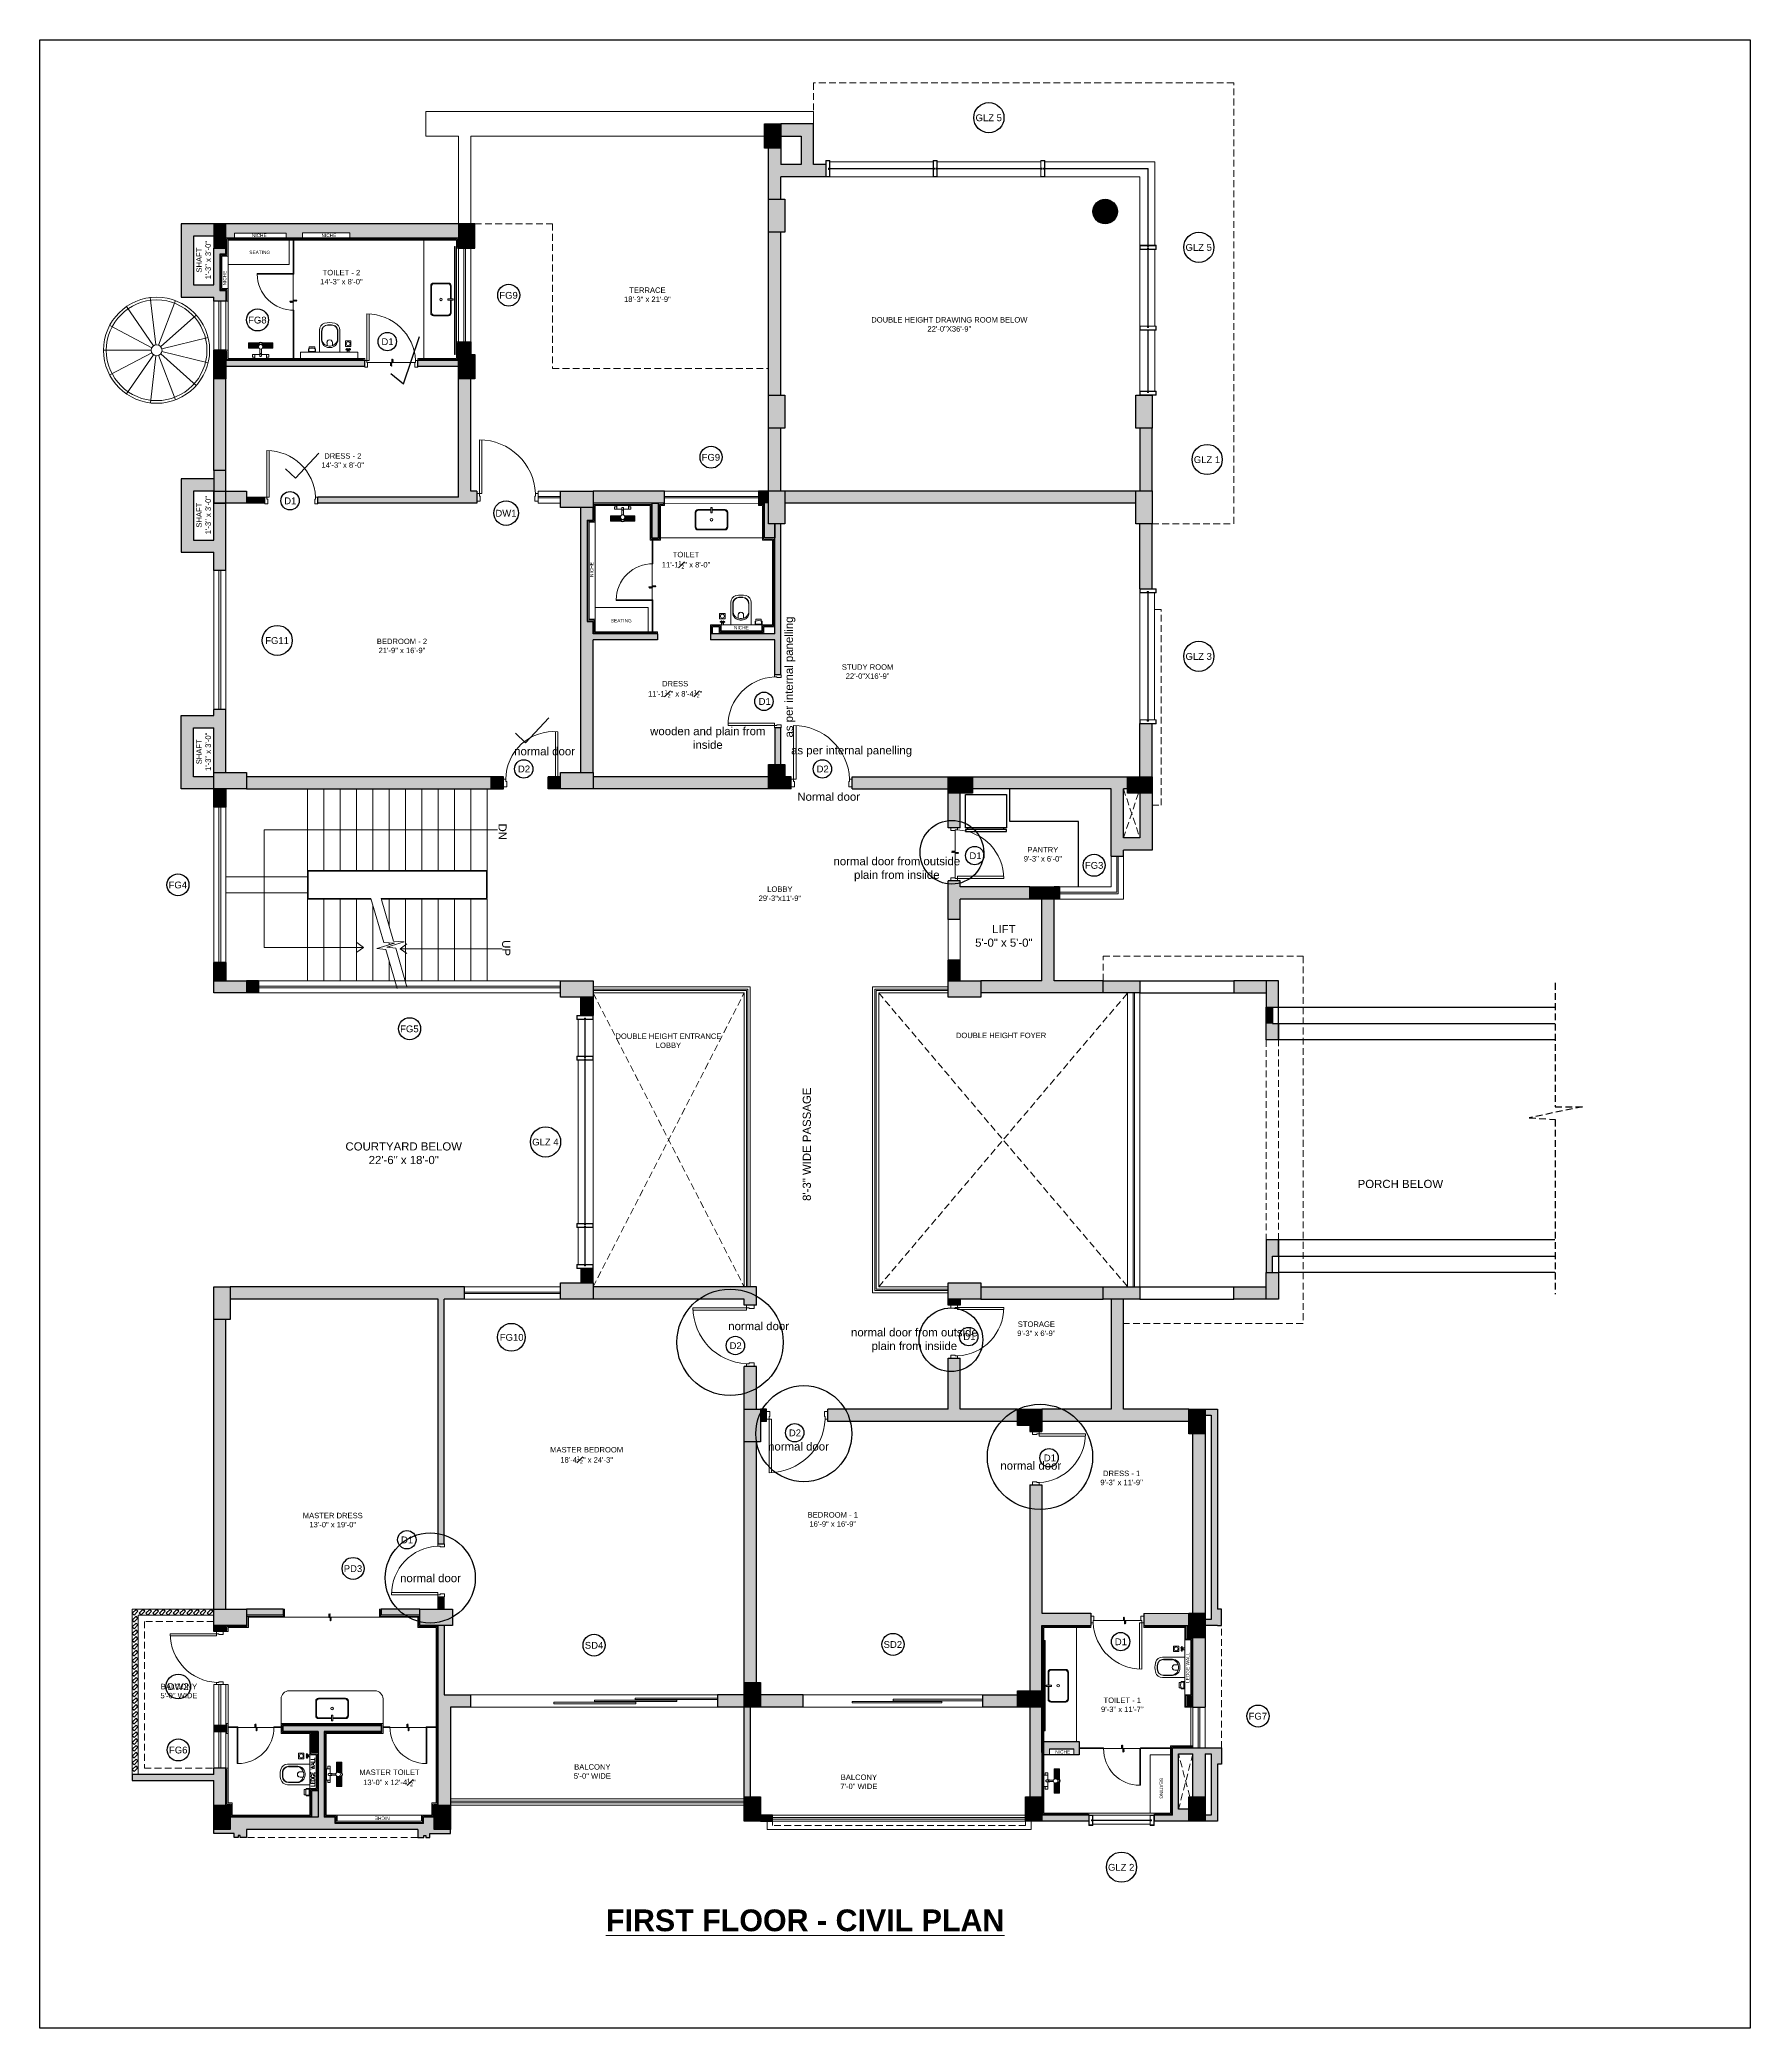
# Model space of a CAD drawing. Header units: inches. Extents: x 211391 to 214260, y -106888 to -102532.
# Drawn here: x 213002 to 214260, y -105030 to -103568 of the extents above; entities that cross this region are included whole.
import ezdxf

# ---------------------------------------------------------------- set-up
doc = ezdxf.new("R2010")
doc.units = ezdxf.units.IN
doc.header["$MEASUREMENT"] = 0
doc.linetypes.add('0226--P-00-GA 18.02.10$0$DASH', pattern=[0.35, 0.25, -0.1])
doc.linetypes.add('HIDDEN', pattern=[0.375, 0.25, -0.125])
doc.layers.get('0').update_dxf_attribs({"color": 4})
for name, color, linetype, lineweight in [('A3', 30, 'Continuous', 9), ('BEAM', 90, '0226--P-00-GA 18.02.10$0$DASH', 25), ('counter', 177, 'Continuous', 13), ('DIM', 1, 'Continuous', 9), ('DOOR', 2, 'Continuous', 9), ('DROP', 1, 'Continuous', 5), ('FIXTURES', 8, 'Continuous', 9), ('GLASS', 4, 'Continuous', 18), ('HATCH', 251, 'Continuous', 13), ('HIDDEN', 8, 'Continuous', 13), ('m.s.', 250, 'Continuous', 13), ('PL RWP PIPE', 5, 'Continuous', 13), ('PROPOSED WALL', 6, 'Continuous', 25), ('STEPS', 2, 'Continuous', 18), ('STONE', 1, 'Continuous', 18), ('TEXT', 3, 'Continuous', 9), ('WALL', 5, 'Continuous', 25), ('window', 1, 'Continuous', 18), ('WORKING', 1, 'Continuous', 9)]:
    doc.layers.add(name, color=color, linetype=linetype, lineweight=lineweight)
doc.layers.add('COLUMN', color=6, linetype='Continuous')
doc.layers.add('DOOR GLAZING NUMBER', color=1, linetype='Continuous', lineweight=5, plot=False)
doc.layers.get('BEAM').off()
doc.styles.add('22', font='arial.ttf', dxfattribs={"height": 7})
doc.styles.add('dimtext', font='segoeuil.ttf', dxfattribs={"width": 0.8, "height": 3})
doc.styles.add('STYLE1', font='arial.ttf', dxfattribs={"height": 8})
doc.styles.add('style5', font='arial.ttf', dxfattribs={"height": 9})
doc.dimstyles.new('ISO-25', dxfattribs={"dimtxt": 3, "dimasz": 0.7, "dimexe": 0.7, "dimexo": 0.7, "dimgap": 0.703125, "dimtad": 1, "dimdec": 1, "dimlunit": 4, "dimtxsty": 'dimtext', "dimblk": 'OBLIQUE', "dimcen": 0.7, "dimdle": 0.7, "dimclrd": 1, "dimclre": 1, "dimclrt": 2, "dimadec": 0, "dimazin": 0, "dimtfac": 0.5, "dimtdec": 1, "dimtmove": 0, "dimatfit": 3, "dimldrblk": 'OBLIQUE', "dimfxl": 1, "dimfrac": 1, "dimlwd": 13, "dimlwe": 13, "dimarcsym": 0})
pattern_1 = [(45, (0, 0), (-0.08838834765, 0.08838834765), [])]
pattern_2 = [(45, (123, 0), (-0.08838834765, 0.08838834765), [])]
pattern_3 = [(45, (1349.89013, 1846.70774), (-0.08838834765, 0.08838834765), [])]

msp = doc.modelspace()

# ---------------------------------------------------------------- texts
at = {"layer": 'A3', "ltscale": 15, "insert": (213395.9, -104942.8), "char_height": 16, "width": 337.804, "attachment_point": 1, "style": 'STYLE1'}
msp.add_mtext('\\pxqc;{\\fArial|b1|i0|c0|p34;\\LFIRST FLOOR - CIVIL PLAN}', dxfattribs=at)
at = {"layer": 'Defpoints', "style": 'STYLE1'}
for p in [(213530.6, -104057.2), (213685.6, -104170.6), (213681.1, -104524.2), (213740.3, -104613.3)]:
    msp.add_text('D1', height=5, dxfattribs=at).set_placement(p)
at = {"layer": 'Defpoints', "char_height": 5, "attachment_point": 3, "style": 'STYLE1'}
for s, width, heights, insert in [('\\A1;\\pxqc;FG9', 8.238, [-5.17], (213350.8, -103753.6)), ('\\A1;\\pxqc;FG8', 8.238, [-5.17], (213166.1, -103771.8)), ('\\A1;\\pxqc;D1', 8.238, [-5.02], (213261.8, -103787.7)), ('\\A1;\\pxqc;FG9', 8.238, [-5.17], (213499.6, -103872.7)), ('\\A1;\\pxqc;D1', 8.238, [-5.02], (213190.3, -103904.7)), ('\\A1;\\pxqc;DW1', 8.238, [-5.02], (213348.9, -103913.8)), ('\\A1;\\pxqc;FG11', 8.238, [-5.17], (213180.6, -104007.4)), ('\\A1;\\pxqc;D2', 8.238, [-5.02], (213362.2, -104101.8)), ('\\A1;\\pxqc;D2', 8.238, [-5.02], (213581.8, -104101.8)), ('\\A1;\\pxqc;FG3', 8.238, [-5.17], (213781.4, -104172.7)), ('\\A1;\\pxqc;FG4', 8.238, [-5.17], (213107.6, -104187.1)), ('\\A1;\\pxqc;FG5', 8.238, [-5.17], (213277.9, -104292.9)), ('\\A1;\\pxqc;GLZ 4', 21.838, [-5.17], (213384.7, -104376.1)), ('\\A1;\\pxqc;FG10', 8.238, [-5.17], (213353.1, -104519.7)), ('\\A1;\\pxqc;D2', 8.238, [-5.02], (213517.8, -104525.8)), ('\\A1;\\pxqc;D2', 8.238, [-5.02], (213561.4, -104589.9)), ('\\A1;\\pxqc;D1', 8.238, [-5.02], (213276.2, -104668.6)), ('\\A1;\\pxqc;PD3', 8.238, [-5.11], (213236.4, -104689.7)), ('\\A1;\\pxqc;D1', 8.238, [-5.02], (213801.1, -104743.5)), ('\\A1;\\pxqc;SD4', 8.238, [-5.17], (213413.7, -104746.1)), ('\\A1;\\pxqc;SD2', 8.238, [-5.17], (213633.4, -104745.5)), ('\\A1;\\pxqc;DW2', 8.238, [-5.02], (213107.9, -104776.5)), ('\\A1;\\pxqc;FG7', 8.238, [-5.17], (213901.8, -104798.2)), ('\\A1;\\pxqc;FG6', 8.238, [-5.17], (213107.9, -104823.1)), ('\\A1;\\pxqc;GLZ 2', 21.838, [-5.17], (213808.1, -104909.3))]:
    msp.add_mtext_dynamic_manual_height_columns(s, width=width, gutter_width=70, heights=heights, dxfattribs=dict(at, insert=insert))
at = {"layer": 'Defpoints', "ltscale": 15, "insert": (213549.8, -103985.7), "char_height": 6, "attachment_point": 3, "rotation": 90, "style": 'STYLE1'}
msp.add_mtext_dynamic_manual_height_columns('\\A1;\\pxqc;as per internal panelling', width=101.994, gutter_width=35, heights=[-7.76], dxfattribs=at)
at = {"layer": 'Defpoints', "ltscale": 15, "char_height": 6, "attachment_point": 3, "style": 'STYLE1'}
for s, heights, insert in [('\\A1;\\pxqc;wooden and plain from inside', [-16.2], (213544.2, -104073.5)), ('\\A1;\\pxqc;normal door ', [-6.1], (213424.2, -104088.3)), ('\\A1;\\pxqc;as per internal panelling', [-7.76], (213649.9, -104087.6)), ('\\A1;\\pxqc;Normal door', [-6.1], (213633.1, -104121.7)), ('\\A1;\\pxqc;normal door from outside\\Pplain from insiide', [-17.9], (213683.2, -104169.1)), ('\\A1;\\pxqc;normal door ', [-6.1], (213581.6, -104510.9)), ('\\A1;\\pxqc;normal door from outside\\Pplain from insiide', [-17.9], (213696.1, -104515.5)), ('\\A1;\\pxqc;normal door ', [-6.1], (213610.9, -104599.4)), ('\\A1;\\pxqc;normal door ', [-6.1], (213781.7, -104613.5)), ('\\A1;\\pxqc;normal door ', [-6.1], (213340.3, -104696.2))]:
    msp.add_mtext_dynamic_manual_height_columns(s, width=101.994, gutter_width=35, heights=heights, dxfattribs=dict(at, insert=insert))
at = {"layer": 'TEXT', "char_height": 4, "attachment_point": 1, "rotation": 90, "style": '22'}
for insert in [(213117.1, -103787.5), (213117.1, -103975), (213117.1, -104149)]:
    msp.add_mtext_dynamic_manual_height_columns('\\pxqc;SHAFT\\P1\'-3" x 3\'-0"', width=114.586, gutter_width=35, heights=[-10.8], dxfattribs=dict(at, insert=insert))
at = {"layer": 'TEXT', "char_height": 2.5, "width": 19.605, "style": 'style5'}
for s, insert, attachment_point in [('\\A1;NICHE', (213163.4, -103710.8), 2), ('\\A1;NICHE', (213214.6, -103710.8), 2), ('\\A1;SEATING', (213163.7, -103723.3), 2), ('\\A1;SEATING', (213429.6, -103996.6), 8), ('\\A1;NICHE', (213517.9, -103999.2), 2), ('\\A1;NICHE', (213754.2, -104825.7), 2)]:
    msp.add_mtext(s, dxfattribs=dict(at, insert=insert, attachment_point=attachment_point))
at = {"layer": 'TEXT'}
for s, insert, char_height, width, attachment_point, rotation, style in [('\\A1;NICHE', (213136.7, -103743.4), 2.5, 19.605, 2, 90, 'style5'), ('\\A1;NICHE', (213406.6, -103957.7), 2.5, 19.605, 2, 90, 'style5'), ('\\A1;LEDGE WALL', (213844.8, -104765.1), 2.5, 31.61, 2, 90, 'style5'), ('\\A1;{\\Fromanc|c0;LEDGE WALL}', (213204.3, -104841.9, 0), 3, 26.672, 8, 90, 'dimtext'), ('\\A1;SEATING', (213828, -104853.8), 2.5, 19.605, 2, 270, 'style5'), ('\\A1;NICHE', (213253.8, -104877), 2.5, 19.605, 2, 180, 'style5')]:
    msp.add_mtext(s, dxfattribs=dict(at, insert=insert, char_height=char_height, width=width, attachment_point=attachment_point, rotation=rotation, style=style))
at = {"layer": 'TEXT', "ltscale": 10, "attachment_point": 3, "style": 'STYLE1'}
for s, width, heights, insert, char_height in [('\\A1;\\pxqc;TOILET - 2\\P14\'-3" x 8\'-0"', 101.994, [-10.8], (213274.8, -103737.4), 4), ('\\A1;\\pxqc;TERRACE\\P18\'-3" x 21\'-9"', 101.994, [-10.8], (213499.8, -103750.3), 4), ('\\pxqc;DOUBLE HEIGHT DRAWING ROOM BELOW\\P22\'-0"X36\'-9"', 126.567, [-10.8], (213734.1, -103772.1), 4), ('\\A1;\\pxqc;DRESS - 2\\P14\'-3" x 8\'-0"', 101.994, [-10.8], (213275.8, -103872.2), 4), ('\\A1;\\pxqc;TOILET\\P11\'-1{\\H0.7x;\\S1#2;\\H1.42857x;"} x 8\'-0"', 101.994, [-12.4], (213528.2, -103944.7), 4), ('\\A1;\\pxqc;BEDROOM - 2\\P21\'-9" x 16\'-9"', 101.994, [-10.8], (213319.3, -104008.5), 4), ('\\pxqc;STUDY ROOM\\P22\'-0"X16\'-9"', 114.586, [-10.8], (213668, -104027.4), 4), ('\\A1;\\pxqc;DRESS\\P11\'-1{\\H0.7x;\\S1#2;}" x 8\'-4{\\H0.7x;\\S1#2;}"', 101.994, [-12.4], (213520.2, -104039.6), 4), ('\\A1;\\pxqc;PANTRY \\P9\'-3" x 6\'-0"', 101.994, [-10.8], (213790.6, -104161.7), 4), ('\\A1;\\pxqc;LOBBY\\P29\'-3"x11\'-9"', 101.994, [-10.8], (213597.2, -104190.7), 4), ('\\A1;\\pxqc;LIFT\\P5\'-0" x 5\'-0"', 101.994, [-16.1], (213761.9, -104219), 6), ('\\A1;\\pxqc;DOUBLE HEIGHT ENTRANCE LOBBY', 80.675, [-10.9], (213504.6, -104298.8), 4), ('\\A1;\\pxqc;DOUBLE HEIGHT FOYER', 80.675, [-4.14], (213749.2, -104298.2), 4), ('\\A1;\\pxqc;COURTYARD BELOW\\P22\'-6" x 18\'-0"', 101.994, [-16.2], (213320.6, -104378.8), 6), ('\\A1;\\pxqc;PORCH BELOW', 101.994, [-6.21], (214053.5, -104406.4), 6), ('\\A1;\\pxqc;STORAGE\\P9\'-3" x 6\'-9"', 101.994, [-10.8], (213785.8, -104510.5), 4), ('\\A1;\\pxqc;MASTER BEDROOM\\P18\'-4{\\H0.7x;\\S1#2;}" x 24\'-3"', 101.994, [-12.4], (213455.1, -104602.8), 4), ('\\A1;\\pxqc;DRESS - 1\\P9\'-3" x 11\'-9"', 101.994, [-10.8], (213848.5, -104620.2), 4), ('\\A1;\\pxqc;MASTER DRESS\\P13\'-0" x 19\'-0"', 101.994, [-10.8], (213268.4, -104651.2), 4), ('\\A1;\\pxqc;BEDROOM - 1\\P16\'-9" x 16\'-9"', 101.994, [-10.8], (213636.1, -104650.7), 4), ('\\A1;\\pxqc;BALCONY\\P5\'-0" WIDE', 101.994, [-10.8], (213155.3, -104776.9), 4), ('\\A1;\\pxqc;TOILET - 1 \\P9\'-3" x 11\'-7"', 101.994, [-10.8], (213849, -104787), 4), ('\\A1;\\pxqc;MASTER TOILET\\P13\'-0" x 12\'-4{\\H0.7x;\\S1#2;}"', 101.994, [-12.4], (213310.1, -104839.9), 4), ('\\A1;\\pxqc;BALCONY\\P5\'-0" WIDE', 101.994, [-10.8], (213459.3, -104836), 4), ('\\A1;\\pxqc;BALCONY\\P7\'-0" WIDE', 101.994, [-10.8], (213655.3, -104843.6), 4)]:
    msp.add_mtext_dynamic_manual_height_columns(s, width=width, gutter_width=35, heights=heights, dxfattribs=dict(at, insert=insert, char_height=char_height))
at = {"layer": 'TEXT', "ltscale": 10, "char_height": 6, "attachment_point": 3, "style": 'STYLE1'}
for s, heights, insert, rotation in [('\\A1;\\pxqc;DN', [-6], (213345.3, -104201.5), 270), ('\\A1;\\pxqc;UP', [-6.1], (213348, -104287), 270), ('\\A1;8\'-3" WIDE PASSAGE', [-6.21], (213563, -104338.6), 90)]:
    msp.add_mtext_dynamic_manual_height_columns(s, width=101.994, gutter_width=35, heights=heights, dxfattribs=dict(at, insert=insert, rotation=rotation))

# ---------------------------------------------------------------- blocks, each defined once
blk = doc.blocks.new('*U5')
at = {"layer": 'DOOR'}
for points in [[(1.5, -4.5), (1.5, -3), (2, -3), (2, 0), (0, 0), (0, -4.5)], [(34.5, -4.5), (34.5, -3), (34, -3), (34, 0), (36, 0), (36, -4.5)]]:
    blk.add_lwpolyline(points, close=True, dxfattribs=at)
blk.add_lwpolyline([(34.5, -4.5, -0.400224), (1.5, -36), (1.5, -4.5), (3, -4.5), (3, -36)], format="xyb", dxfattribs=at)
blk = doc.blocks.new('*X6')
at = {"color": 0}
for p, q in [((-16.8, -3.5), (-13.3, 0)), ((-16.8, -0.8), (-15.9, 0)), ((-16.4, -5.8), (-10.6, 0)), ((-13.8, -5.8), (-8, 0)), ((-11.1, -5.8), (-5.3, 0)), ((-8.5, -5.8), (-2.7, 0)), ((-5.8, -5.8), (0, 0)), ((0, 0), (6, 6)), ((0, 2.7), (3.3, 6)), ((0, 5.3), (0.7, 6)), ((2.7, 0), (8.7, 6)), ((5.3, 0), (11.3, 6)), ((8, 0), (14, 6)), ((10.6, 0), (16.6, 6)), ((13.3, 0), (17, 3.8)), ((15.9, 0), (17, 1.1)), ((-3.2, -5.8), (0, -2.7)), ((-0.5, -5.8), (0, -5.3))]:
    blk.add_line(p, q, dxfattribs=at)
blk = doc.blocks.new('4 UQ46U')
at = {"layer": 'DROP', "lineweight": 5}
blk.add_lwpolyline([(67308.8, -52969.2), (67308.8, -52972.5), (67307.6, -52972.5), (67307.6, -52975.8)], dxfattribs=at)
at = {"layer": 'DROP', "lineweight": 5, "extrusion": (0, 0, -1), "xscale": 0.1972594911858323, "yscale": 0.1972594911858323, "zscale": -0.1972594911858323, "rotation": 270}
blk.add_blockref('*X6', (-67308.8, -52972.5), dxfattribs=at)
blk = doc.blocks.new('79')
at = {"layer": 'COLUMN', "ltscale": 20, "true_color": 0xdd22ba}
h = blk.add_hatch(color=212, dxfattribs=at)
h.dxf.hatch_style = 1
h.paths.add_polyline_path([(213546.9, -103648), (213546.9, -103630), (213534.9, -103630), (213534.9, -103648)])
h = blk.add_hatch(color=212, dxfattribs=at)
h.dxf.hatch_style = 1
h.paths.add_polyline_path([(213537.9, -103694.5), (213537.9, -103694.5), (213537.9, -103685.5), (213549.9, -103685.5), (213549.9, -103709.7), (213537.9, -103709.7)])
h = blk.add_hatch(color=212, dxfattribs=at)
h.dxf.hatch_style = 1
edge = h.paths.add_edge_path()
edge.add_arc((213785.4, -103694.5), 9, 0, 360)
h = blk.add_hatch(color=212, dxfattribs=at)
h.dxf.hatch_style = 1
h.paths.add_polyline_path([(213129.9, -103721.5), (213138.9, -103721.5), (213138.9, -103703.5), (213129.9, -103703.5)])
h = blk.add_hatch(color=212, dxfattribs=at)
h.dxf.hatch_style = 1
h.paths.add_polyline_path([(213309.9, -103721.5), (213321.9, -103721.5), (213321.9, -103703.5), (213309.9, -103703.5)])
h = blk.add_hatch(color=212, dxfattribs=at)
h.dxf.hatch_style = 1
h.paths.add_polyline_path([(213138.9, -103817.5), (213138.9, -103799.5), (213129.9, -103799.5), (213129.9, -103817.5)])
h = blk.add_hatch(color=212, dxfattribs=at)
h.dxf.hatch_style = 1
h.paths.add_polyline_path([(213321.9, -103817.5), (213321.9, -103799.5), (213309.9, -103799.5), (213309.9, -103817.5)])
h = blk.add_hatch(color=212, dxfattribs=at)
h.dxf.hatch_style = 1
h.paths.add_polyline_path([(213537.9, -103838.5), (213537.9, -103838.5), (213537.9, -103829.5), (213549.9, -103829.5), (213549.9, -103853.7), (213537.9, -103853.7)])
h = blk.add_hatch(color=212, dxfattribs=at)
h.dxf.hatch_style = 1
h.paths.add_polyline_path([(213807.9, -103838.5), (213807.9, -103838.5), (213807.9, -103829.5), (213819.9, -103829.5), (213819.9, -103853.7), (213807.9, -103853.7)])
h = blk.add_hatch(color=212, dxfattribs=at)
h.dxf.hatch_style = 1
h.paths.add_polyline_path([(213129.9, -103885), (213129.9, -103909), (213138.9, -103909), (213138.9, -103885)])
h = blk.add_hatch(color=212, dxfattribs=at)
h.dxf.hatch_style = 1
h.paths.add_polyline_path([(213153.9, -103909), (213129.9, -103909), (213129.9, -103900), (213153.9, -103900)])
h = blk.add_hatch(color=212, dxfattribs=at)
h.dxf.hatch_style = 1
h.paths.add_polyline_path([(213384.9, -103912), (213408.9, -103912), (213408.9, -103900), (213384.9, -103900)])
h = blk.add_hatch(color=212, dxfattribs=at)
h.dxf.hatch_style = 1
h.paths.add_polyline_path([(213537.9, -103908.9), (213537.9, -103908.9), (213537.9, -103899.9), (213549.9, -103899.9), (213549.9, -103924), (213537.9, -103924)])
h = blk.add_hatch(color=212, dxfattribs=at)
h.dxf.hatch_style = 1
h.paths.add_polyline_path([(213807.9, -103908.9), (213807.9, -103908.9), (213807.9, -103899.9), (213819.9, -103899.9), (213819.9, -103924), (213807.9, -103924)])
h = blk.add_hatch(color=212, dxfattribs=at)
h.dxf.hatch_style = 1
h.paths.add_polyline_path([(213537.9, -104101), (213537.9, -104119), (213549.9, -104119), (213549.9, -104101)])
h = blk.add_hatch(color=212, dxfattribs=at)
h.dxf.hatch_style = 1
h.paths.add_polyline_path([(213129.9, -104119), (213153.9, -104119), (213153.9, -104107), (213129.9, -104107)])
h = blk.add_hatch(color=212, dxfattribs=at)
h.dxf.hatch_style = 1
h.paths.add_polyline_path([(213384.9, -104119), (213408.9, -104119), (213408.9, -104107), (213384.9, -104107)])
h = blk.add_hatch(color=212, dxfattribs=at)
h.dxf.hatch_style = 1
h.paths.add_polyline_path([(213687.9, -104110), (213669.9, -104110), (213669.9, -104122), (213687.9, -104122)])
h = blk.add_hatch(color=212, dxfattribs=at)
h.dxf.hatch_style = 1
h.paths.add_polyline_path([(213819.9, -104110), (213801.9, -104110), (213801.9, -104122), (213819.9, -104122)])
h = blk.add_hatch(color=212, dxfattribs=at)
h.dxf.hatch_style = 1
h.paths.add_polyline_path([(213747.9, -104191), (213729.9, -104191), (213729.9, -104200), (213747.9, -104200)])
h = blk.add_hatch(color=212, dxfattribs=at)
h.dxf.hatch_style = 1
h.paths.add_polyline_path([(213129.9, -104269), (213153.9, -104269), (213153.9, -104260), (213129.9, -104260)])
h = blk.add_hatch(color=212, dxfattribs=at)
h.dxf.hatch_style = 1
h.paths.add_polyline_path([(213384.9, -104272), (213408.9, -104272), (213408.9, -104260), (213384.9, -104260)])
h = blk.add_hatch(color=212, dxfattribs=at)
h.dxf.hatch_style = 1
h.paths.add_polyline_path([(213669.9, -104272), (213693.9, -104272), (213693.9, -104260), (213669.9, -104260)])
h = blk.add_hatch(color=212, dxfattribs=at)
h.dxf.hatch_style = 1
h.paths.add_polyline_path([(213810.9, -104260), (213783.9, -104260), (213783.9, -104269), (213810.9, -104269)])
h = blk.add_hatch(color=212, dxfattribs=at)
h.dxf.hatch_style = 1
h.paths.add_polyline_path([(213129.9, -104485), (213129.9, -104509), (213141.9, -104509), (213141.9, -104485)])
h = blk.add_hatch(color=212, dxfattribs=at)
h.dxf.hatch_style = 1
h.paths.add_polyline_path([(213384.9, -104494), (213408.9, -104494), (213408.9, -104482), (213384.9, -104482)])
h = blk.add_hatch(color=212, dxfattribs=at)
h.dxf.hatch_style = 1
h.paths.add_polyline_path([(213669.9, -104494), (213693.9, -104494), (213693.9, -104482), (213669.9, -104482)])
h = blk.add_hatch(color=212, dxfattribs=at)
h.dxf.hatch_style = 1
h.paths.add_polyline_path([(213810.9, -104485), (213783.9, -104485), (213783.9, -104494), (213810.9, -104494)])
h = blk.add_hatch(color=212, dxfattribs=at)
h.dxf.hatch_style = 1
h.paths.add_polyline_path([(213519.9, -104575), (213519.9, -104599), (213531.9, -104599), (213531.9, -104575)])
h = blk.add_hatch(color=212, dxfattribs=at)
h.dxf.hatch_style = 1
h.paths.add_polyline_path([(213738.9, -104575), (213720.9, -104575), (213720.9, -104587), (213738.9, -104587)])
h = blk.add_hatch(color=212, dxfattribs=at)
h.dxf.hatch_style = 1
h.paths.add_polyline_path([(213858.9, -104593), (213858.9, -104575), (213846.9, -104575), (213846.9, -104593)])
h = blk.add_hatch(color=212, dxfattribs=at)
h.dxf.hatch_style = 1
h.paths.add_polyline_path([(213129.9, -104734), (213153.9, -104734), (213153.9, -104722), (213129.9, -104722)])
h = blk.add_hatch(color=212, dxfattribs=at)
h.dxf.hatch_style = 1
h.paths.add_polyline_path([(213305.4, -104722), (213281.4, -104722), (213281.4, -104734), (213305.4, -104734)])
h = blk.add_hatch(color=212, dxfattribs=at)
h.dxf.hatch_style = 1
h.paths.add_polyline_path([(213858.9, -104743), (213858.9, -104725), (213846.9, -104725), (213846.9, -104743)])
h = blk.add_hatch(color=212, dxfattribs=at)
h.dxf.hatch_style = 1
h.paths.add_polyline_path([(213531.9, -104794), (213531.9, -104776), (213519.9, -104776), (213519.9, -104794)])
h = blk.add_hatch(color=212, dxfattribs=at)
h.dxf.hatch_style = 1
h.paths.add_polyline_path([(213738.9, -104782), (213720.9, -104782), (213720.9, -104794), (213738.9, -104794)])
h = blk.add_hatch(color=212, dxfattribs=at)
h.dxf.hatch_style = 1
h.paths.add_polyline_path([(213531.9, -104878), (213531.9, -104860), (213519.9, -104860), (213519.9, -104878)])
h = blk.add_hatch(color=212, dxfattribs=at)
h.dxf.hatch_style = 1
h.paths.add_polyline_path([(213738.9, -104878), (213738.9, -104860), (213726.9, -104860), (213726.9, -104878)])
h = blk.add_hatch(color=212, dxfattribs=at)
h.dxf.hatch_style = 1
h.paths.add_polyline_path([(213858.9, -104878), (213858.9, -104860), (213846.9, -104860), (213846.9, -104878)])
h = blk.add_hatch(color=212, dxfattribs=at)
h.dxf.hatch_style = 1
h.paths.add_polyline_path([(213141.9, -104884), (213141.9, -104866), (213129.9, -104866), (213129.9, -104884)])
h = blk.add_hatch(color=212, dxfattribs=at)
h.dxf.hatch_style = 1
h.paths.add_polyline_path([(213303.9, -104884), (213303.9, -104866), (213291.9, -104866), (213291.9, -104884)])
at = {"layer": 'COLUMN', "ltscale": 20}
for points in [[(213546.9, -103630), (213546.9, -103648), (213534.9, -103648), (213534.9, -103630)], [(213129.9, -103721.5), (213138.9, -103721.5), (213138.9, -103703.5), (213129.9, -103703.5)], [(213309.9, -103721.5), (213321.9, -103721.5), (213321.9, -103703.5), (213309.9, -103703.5)], [(213138.9, -103799.5), (213138.9, -103817.5), (213129.9, -103817.5), (213129.9, -103799.5)], [(213321.9, -103799.5), (213321.9, -103817.5), (213309.9, -103817.5), (213309.9, -103799.5)], [(213129.9, -103885), (213129.9, -103909), (213138.9, -103909), (213138.9, -103885)], [(213153.9, -103909), (213129.9, -103909), (213129.9, -103900), (213153.9, -103900)], [(213408.9, -103912), (213384.9, -103912), (213384.9, -103900), (213408.9, -103900)], [(213537.9, -104119), (213537.9, -104101), (213549.9, -104101), (213549.9, -104119)], [(213153.9, -104119), (213129.9, -104119), (213129.9, -104107), (213153.9, -104107)], [(213408.9, -104119), (213384.9, -104119), (213384.9, -104107), (213408.9, -104107)], [(213669.9, -104110), (213687.9, -104110), (213687.9, -104122), (213669.9, -104122)], [(213801.9, -104110), (213819.9, -104110), (213819.9, -104122), (213801.9, -104122)], [(213729.9, -104191), (213747.9, -104191), (213747.9, -104200), (213729.9, -104200)], [(213153.9, -104269), (213129.9, -104269), (213129.9, -104260), (213153.9, -104260)], [(213408.9, -104272), (213384.9, -104272), (213384.9, -104260), (213408.9, -104260)], [(213693.9, -104272), (213669.9, -104272), (213669.9, -104260), (213693.9, -104260)], [(213783.9, -104260), (213810.9, -104260), (213810.9, -104269), (213783.9, -104269)], [(213129.9, -104509), (213129.9, -104485), (213141.9, -104485), (213141.9, -104509)], [(213408.9, -104494), (213384.9, -104494), (213384.9, -104482), (213408.9, -104482)], [(213693.9, -104494), (213669.9, -104494), (213669.9, -104482), (213693.9, -104482)], [(213783.9, -104485), (213810.9, -104485), (213810.9, -104494), (213783.9, -104494)], [(213519.9, -104599), (213519.9, -104575), (213531.9, -104575), (213531.9, -104599)], [(213720.9, -104575), (213738.9, -104575), (213738.9, -104587), (213720.9, -104587)], [(213858.9, -104575), (213858.9, -104593), (213846.9, -104593), (213846.9, -104575)], [(213153.9, -104734), (213129.9, -104734), (213129.9, -104722), (213153.9, -104722)], [(213281.4, -104722), (213305.4, -104722), (213305.4, -104734), (213281.4, -104734)], [(213858.9, -104725), (213858.9, -104743), (213846.9, -104743), (213846.9, -104725)], [(213531.9, -104776), (213531.9, -104794), (213519.9, -104794), (213519.9, -104776)], [(213720.9, -104782), (213738.9, -104782), (213738.9, -104794), (213720.9, -104794)], [(213519.9, -104860), (213531.9, -104860), (213531.9, -104878), (213519.9, -104878)], [(213726.9, -104860), (213738.9, -104860), (213738.9, -104878), (213726.9, -104878)], [(213858.9, -104860), (213858.9, -104878), (213846.9, -104878), (213846.9, -104860)], [(213129.9, -104866), (213141.9, -104866), (213141.9, -104884), (213129.9, -104884)], [(213291.9, -104866), (213303.9, -104866), (213303.9, -104884), (213291.9, -104884)]]:
    blk.add_lwpolyline(points, close=True, dxfattribs=at)
for points in [[(213537.9, -103694.5), (213537.9, -103694.5), (213537.9, -103685.5), (213549.9, -103685.5), (213549.9, -103709.7), (213537.9, -103709.7), (213537.9, -103694.5)], [(213537.9, -103838.5), (213537.9, -103838.5), (213537.9, -103829.5), (213549.9, -103829.5), (213549.9, -103853.7), (213537.9, -103853.7), (213537.9, -103838.5)], [(213807.9, -103838.5), (213807.9, -103838.5), (213807.9, -103829.5), (213819.9, -103829.5), (213819.9, -103853.7), (213807.9, -103853.7), (213807.9, -103838.5)], [(213537.9, -103908.9), (213537.9, -103908.9), (213537.9, -103899.9), (213549.9, -103899.9), (213549.9, -103924), (213537.9, -103924), (213537.9, -103908.9)], [(213807.9, -103908.9), (213807.9, -103908.9), (213807.9, -103899.9), (213819.9, -103899.9), (213819.9, -103924), (213807.9, -103924), (213807.9, -103908.9)]]:
    blk.add_lwpolyline(points, dxfattribs=at)
blk.add_circle((213785.4, -103694.5), 9, dxfattribs=at)
blk = doc.blocks.new('*U102')
at = {"layer": 'DOOR'}
for points in [[(1.5, -4.5), (1.5, -3), (2, -3), (2, 0), (0, 0), (0, -4.5)], [(32.1, -4.5), (32.1, -3), (31.6, -3), (31.6, 0), (33.6, 0), (33.6, -4.5)]]:
    blk.add_lwpolyline(points, close=True, dxfattribs=at)
blk.add_lwpolyline([(32.1, -4.5, -0.441579), (1.5, -32.3), (1.5, -4.5), (3, -4.5), (3, -32.3)], format="xyb", dxfattribs=at)
blk = doc.blocks.new('6r7uki')
at = {"layer": 'm.s.', "ltscale": 15}
h = blk.add_hatch(dxfattribs=at)
h.set_pattern_fill('ANSI31', color=256)
h.set_pattern_definition(pattern_1)
h.paths.add_polyline_path([(210444.9, -105210.8), (210445.7, -105210.8), (210445.7, -105213.9), (210443.2, -105213.9), (210443.2, -105206.9), (210445.7, -105206.9), (210445.7, -105210.1), (210444.9, -105210.1)], flags=16)
h.paths.add_polyline_path([(210445.2, -105210.6), (210445.9, -105210.6), (210445.9, -105214.2), (210442.9, -105214.2), (210442.9, -105206.7), (210445.9, -105206.7), (210445.9, -105210.3), (210445.2, -105210.3)])
at = {"layer": 'm.s.', "ltscale": 2}
for points in [[(210445.2, -105210.6), (210445.9, -105210.6), (210445.9, -105214.2), (210442.9, -105214.2), (210442.9, -105206.7), (210445.9, -105206.7), (210445.9, -105210.3), (210445.2, -105210.3)], [(210444.9, -105210.8), (210445.7, -105210.8), (210445.7, -105213.9), (210443.2, -105213.9), (210443.2, -105206.9), (210445.7, -105206.9), (210445.7, -105210.1), (210444.9, -105210.1)]]:
    blk.add_lwpolyline(points, close=True, dxfattribs=at)
blk = doc.blocks.new('g1')
at = {"layer": 'GLASS', "ltscale": 15}
for p, q in [((210487.9, -105210.3), (210445.9, -105210.3)), ((210487.9, -105210.6), (210445.9, -105210.6))]:
    blk.add_line(p, q, dxfattribs=at)
at = {"layer": 'm.s.', "ltscale": 15}
for p, q in [((210445.9, -105206.7), (210487.9, -105206.7)), ((210487.9, -105213.2), (210445.9, -105213.2))]:
    blk.add_line(p, q, dxfattribs=at)
at = {"layer": 'WALL'}
blk.add_blockref('6r7uki', (0, 0), dxfattribs=at)
at = {"layer": 'WALL', "xscale": -1}
blk.add_blockref('6r7uki', (420933.9, 0), dxfattribs=at)
blk = doc.blocks.new('75ik')
at = {"layer": 'Defpoints'}
blk.add_circle((212328.6, -103876.8), 11.1, dxfattribs=at)
at = {"layer": 'Defpoints', "insert": (212339.4, -103874.4), "char_height": 5, "attachment_point": 3, "style": 'STYLE1'}
blk.add_mtext_dynamic_manual_height_columns('\\A1;\\pxqc;GLZ 1', width=21.838, gutter_width=70, heights=[-5.17], dxfattribs=at)
blk = doc.blocks.new('76ik')
at = {"layer": 'Defpoints'}
blk.add_circle((212328.6, -104021.5), 11.1, dxfattribs=at)
at = {"layer": 'Defpoints', "insert": (212339.4, -104019.1), "char_height": 5, "attachment_point": 3, "style": 'STYLE1'}
blk.add_mtext_dynamic_manual_height_columns('\\A1;\\pxqc;GLZ 3', width=21.838, gutter_width=70, heights=[-5.17], dxfattribs=at)
blk = doc.blocks.new('e57ik')
at = {"layer": 'm.s.', "ltscale": 15}
h = blk.add_hatch(dxfattribs=at)
h.set_pattern_fill('ANSI31', color=256)
h.set_pattern_definition([(45, (-434.42776, 41.17161), (-0.08838834765, 0.08838834765), [])])
h.paths.add_polyline_path([(210010.5, -105167.4), (210011.3, -105167.4), (210011.3, -105172.8), (210008.8, -105172.8), (210008.8, -105161.3), (210011.3, -105161.3), (210011.3, -105166.6), (210010.5, -105166.6)], flags=16)
h.paths.add_polyline_path([(210010.8, -105167.1), (210011.5, -105167.1), (210011.5, -105173), (210008.5, -105173), (210008.5, -105161), (210011.5, -105161), (210011.5, -105166.9), (210010.8, -105166.9)])
at = {"layer": 'm.s.', "ltscale": 2}
for points in [[(210010.8, -105167.1), (210011.5, -105167.1), (210011.5, -105173), (210008.5, -105173), (210008.5, -105161), (210011.5, -105161), (210011.5, -105166.9), (210010.8, -105166.9)], [(210010.5, -105167.4), (210011.3, -105167.4), (210011.3, -105172.8), (210008.8, -105172.8), (210008.8, -105161.3), (210011.3, -105161.3), (210011.3, -105166.6), (210010.5, -105166.6)]]:
    blk.add_lwpolyline(points, close=True, dxfattribs=at)
blk = doc.blocks.new('87ol.')
at = {"layer": 'GLASS', "ltscale": 15}
for p, q in [((209396.9, -105469.5), (209303.8, -105469.5)), ((209396.9, -105469.8), (209303.8, -105469.8))]:
    blk.add_line(p, q, dxfattribs=at)
at = {"layer": 'm.s.', "ltscale": 15}
for p, q in [((209303.8, -105463.6), (209396.9, -105463.6)), ((209396.9, -105474.6), (209303.8, -105474.6))]:
    blk.add_line(p, q, dxfattribs=at)
at = {"layer": 'DIM'}
blk.add_blockref('e57ik', (-707.8, -302.6), dxfattribs=at)
at = {"layer": 'DIM', "xscale": -1}
blk.add_blockref('e57ik', (419408.4, -302.6), dxfattribs=at)
blk = doc.blocks.new('r678uol')
at = {"layer": 'm.s.', "ltscale": 15}
h = blk.add_hatch(dxfattribs=at)
h.set_pattern_fill('ANSI31', color=256)
h.set_pattern_definition(pattern_1)
h.paths.add_polyline_path([(210776.4, -105469.5), (210777.1, -105469.5), (210777.1, -105469.8), (210776.4, -105469.8), (210776.4, -105475.6), (210779.4, -105475.6), (210779.4, -105469.8), (210778.6, -105469.8), (210778.6, -105469.5), (210779.4, -105469.5), (210779.4, -105463.6), (210776.4, -105463.6)])
h.paths.add_polyline_path([(210776.6, -105469.5), (210777.1, -105469.5), (210777.1, -105469.8), (210776.6, -105469.8), (210776.6, -105475.4), (210779.1, -105475.4), (210779.1, -105470), (210778.4, -105470), (210778.4, -105469.3), (210779.1, -105469.3), (210779.1, -105463.9), (210776.6, -105463.9)])
h = blk.add_hatch(dxfattribs=at)
h.set_pattern_fill('ANSI31', color=256)
h.set_pattern_definition(pattern_1)
h.paths.add_polyline_path([(210777.4, -105469.3), (210776.6, -105469.3), (210776.6, -105469.5), (210777.1, -105469.5), (210777.1, -105469.8), (210776.6, -105469.8), (210776.6, -105470), (210777.4, -105470)])
h = blk.add_hatch(dxfattribs=at)
h.set_pattern_fill('ANSI31', color=256)
h.set_pattern_definition(pattern_2)
h.paths.add_polyline_path([(210899.4, -105469.5), (210900.1, -105469.5), (210900.1, -105469.8), (210899.4, -105469.8), (210899.4, -105475.6), (210902.4, -105475.6), (210902.4, -105469.8), (210901.6, -105469.8), (210901.6, -105469.5), (210902.4, -105469.5), (210902.4, -105463.6), (210899.4, -105463.6)])
h.paths.add_polyline_path([(210899.6, -105469.5), (210900.1, -105469.5), (210900.1, -105469.8), (210899.6, -105469.8), (210899.6, -105475.4), (210902.1, -105475.4), (210902.1, -105470), (210901.4, -105470), (210901.4, -105469.3), (210902.1, -105469.3), (210902.1, -105463.9), (210899.6, -105463.9)])
h = blk.add_hatch(dxfattribs=at)
h.set_pattern_fill('ANSI31', color=256)
h.set_pattern_definition(pattern_2)
h.paths.add_polyline_path([(210900.4, -105469.3), (210899.6, -105469.3), (210899.6, -105469.5), (210900.1, -105469.5), (210900.1, -105469.8), (210899.6, -105469.8), (210899.6, -105470), (210900.4, -105470)])
at = {"layer": 'GLASS', "ltscale": 15}
for p, q in [((210776.4, -105469.5), (210749.5, -105469.5)), ((210776.4, -105469.8), (210749.5, -105469.8)), ((210899.4, -105469.5), (210779.4, -105469.5)), ((210899.4, -105469.8), (210779.4, -105469.8)), ((210929.5, -105469.5), (210902.4, -105469.5)), ((210929.5, -105469.8), (210902.4, -105469.8))]:
    blk.add_line(p, q, dxfattribs=at)
at = {"layer": 'm.s.', "ltscale": 15}
for p, q in [((210749.5, -105463.6), (210776.4, -105463.6)), ((210776.4, -105474.6), (210749.5, -105474.6)), ((210779.4, -105463.6), (210899.4, -105463.6)), ((210899.4, -105474.6), (210779.4, -105474.6)), ((210902.4, -105463.6), (210929.3, -105463.6)), ((210929.3, -105474.6), (210902.4, -105474.6))]:
    blk.add_line(p, q, dxfattribs=at)
at = {"layer": 'm.s.', "ltscale": 2}
for points in [[(210776.4, -105469.5), (210776.4, -105463.6), (210779.4, -105463.6), (210779.4, -105469.5), (210778.6, -105469.5), (210778.6, -105469.8), (210779.4, -105469.8), (210779.4, -105475.6), (210776.4, -105475.6), (210776.4, -105469.8), (210777.1, -105469.8), (210777.1, -105469.5), (210776.4, -105469.5)], [(210899.4, -105469.5), (210899.4, -105463.6), (210902.4, -105463.6), (210902.4, -105469.5), (210901.6, -105469.5), (210901.6, -105469.8), (210902.4, -105469.8), (210902.4, -105475.6), (210899.4, -105475.6), (210899.4, -105469.8), (210900.1, -105469.8), (210900.1, -105469.5), (210899.4, -105469.5)]]:
    blk.add_lwpolyline(points, dxfattribs=at)
for points in [[(210776.6, -105469.3), (210776.6, -105463.9), (210779.1, -105463.9), (210779.1, -105469.3), (210778.4, -105469.3), (210778.4, -105470), (210779.1, -105470), (210779.1, -105475.4), (210776.6, -105475.4), (210776.6, -105470), (210777.4, -105470), (210777.4, -105469.3)], [(210899.6, -105469.3), (210899.6, -105463.9), (210902.1, -105463.9), (210902.1, -105469.3), (210901.4, -105469.3), (210901.4, -105470), (210902.1, -105470), (210902.1, -105475.4), (210899.6, -105475.4), (210899.6, -105470), (210900.4, -105470), (210900.4, -105469.3)]]:
    blk.add_lwpolyline(points, close=True, dxfattribs=at)
at = {"layer": 'DIM'}
blk.add_blockref('e57ik', (737.9, -302.6), dxfattribs=at)
at = {"layer": 'DIM', "xscale": -1}
blk.add_blockref('e57ik', (420941, -302.6), dxfattribs=at)
blk = doc.blocks.new('8ol.')
at = {"layer": 'm.s.', "ltscale": 15}
h = blk.add_hatch(dxfattribs=at)
h.set_pattern_fill('ANSI31', color=256)
h.set_pattern_definition(pattern_3)
h.paths.add_polyline_path([(212126.3, -103622.8), (212127, -103622.8), (212127, -103623.1), (212126.3, -103623.1), (212126.3, -103628.9), (212129.3, -103628.9), (212129.3, -103623.1), (212128.5, -103623.1), (212128.5, -103622.8), (212129.3, -103622.8), (212129.3, -103616.9), (212126.3, -103616.9)])
h.paths.add_polyline_path([(212126.5, -103622.8), (212127, -103622.8), (212127, -103623.1), (212126.5, -103623.1), (212126.5, -103628.7), (212129, -103628.7), (212129, -103623.3), (212128.3, -103623.3), (212128.3, -103622.6), (212129, -103622.6), (212129, -103617.2), (212126.5, -103617.2)])
h = blk.add_hatch(dxfattribs=at)
h.set_pattern_fill('ANSI31', color=256)
h.set_pattern_definition(pattern_3)
h.paths.add_polyline_path([(212127.3, -103622.6), (212126.5, -103622.6), (212126.5, -103622.8), (212127, -103622.8), (212127, -103623.1), (212126.5, -103623.1), (212126.5, -103623.3), (212127.3, -103623.3)])
at = {"layer": 'm.s.', "ltscale": 2}
blk.add_lwpolyline([(212126.3, -103622.8), (212126.3, -103616.9), (212129.3, -103616.9), (212129.3, -103622.8), (212128.5, -103622.8), (212128.5, -103623.1), (212129.3, -103623.1), (212129.3, -103628.9), (212126.3, -103628.9), (212126.3, -103623.1), (212127, -103623.1), (212127, -103622.8), (212126.3, -103622.8)], dxfattribs=at)
blk.add_lwpolyline([(212126.5, -103622.6), (212126.5, -103617.2), (212129, -103617.2), (212129, -103622.6), (212128.3, -103622.6), (212128.3, -103623.3), (212129, -103623.3), (212129, -103628.7), (212126.5, -103628.7), (212126.5, -103623.3), (212127.3, -103623.3), (212127.3, -103622.6)], close=True, dxfattribs=at)
blk = doc.blocks.new('r67ku')
at = {"layer": 'GLASS', "ltscale": 15}
for p, q in [((213659.1, -103662.9), (213582.9, -103662.9)), ((213582.9, -103663.2), (213659.1, -103663.2)), ((213661.9, -103662.9), (213738, -103662.9)), ((213738, -103663.2), (213661.9, -103663.2)), ((213816.8, -103778.7), (213816.8, -103722.3)), ((213817, -103778.7), (213817, -103722.3)), ((213816.8, -103826.5), (213816.8, -103781.7)), ((213817, -103826.5), (213817, -103781.7))]:
    blk.add_line(p, q, dxfattribs=at)
for points in [[(213817, -103719.3), (213817, -103662.9), (213741, -103662.9)], [(213816.8, -103719.3), (213816.8, -103663.2), (213741, -103663.2)]]:
    blk.add_lwpolyline(points, dxfattribs=at)
at = {"layer": 'm.s.', "ltscale": 15}
for p, q in [((213658.9, -103658), (213582.9, -103658)), ((213661.9, -103658), (213738, -103658)), ((213582.9, -103669), (213658.9, -103669)), ((213738, -103669), (213661.9, -103669)), ((213810.9, -103826.5), (213810.9, -103722.3)), ((213821.9, -103778.7), (213821.9, -103722.3)), ((213821.9, -103826.5), (213821.9, -103781.7))]:
    blk.add_line(p, q, dxfattribs=at)
for points in [[(213821.9, -103719.3), (213821.9, -103658), (213741, -103658)], [(213810.9, -103719.3), (213810.9, -103669), (213741, -103669)]]:
    blk.add_lwpolyline(points, dxfattribs=at)
at = {"layer": 'DIM', "xscale": -1}
for name, p, rotation in [('e57ik', (3571.4, -208830.1), 180), ('8ol.', (317439.8, -315848.6), 270), ('e57ik', (318983.9, -313790.2), 270), ('e57ik', (318983.9, -313838.1), 270)]:
    blk.add_blockref(name, p, dxfattribs=dict(at, rotation=rotation))
at = {"layer": 'DIM'}
for p in [(1532.6, -40.1), (1611.7, -40.1)]:
    blk.add_blockref('8ol.', p, dxfattribs=at)
blk = doc.blocks.new('67k')
at = {"layer": 'Defpoints'}
blk.add_circle((212328.6, -103720.8), 11.1, dxfattribs=at)
at = {"layer": 'Defpoints', "insert": (212339.4, -103718.4), "char_height": 5, "attachment_point": 3, "style": 'STYLE1'}
blk.add_mtext_dynamic_manual_height_columns('\\A1;\\pxqc;GLZ 5', width=21.838, gutter_width=70, heights=[-5.17], dxfattribs=at)
blk = doc.blocks.new('ETJHTEj')
at = {"layer": 'FIXTURES', "color": 252, "extrusion": (-2.05085e-07, 7.76119e-08, 1)}
for p, q in [((1144.1, 549.3), (1144.1, 548.9, 0)), ((1152, 549.3), (1144.1, 549.3)), ((1144.1, 549.2, 0), (1152, 549.2, 0)), ((1144.1, 548.9, 0), (1144.1, 548.6, 0)), ((1144.1, 548.9, 0), (1151.8, 548.9, 0)), ((1144.1, 545.9, 0), (1144.1, 545.6, 0)), ((1144.1, 545.6, 0), (1144.1, 545.3)), ((1144.1, 545.6, 0), (1151.7, 545.6, 0)), ((1144.1, 545.3), (1152, 545.3)), ((1151.9, 545.3, 0), (1144.1, 545.3, 0)), ((1144.2, 548.5, 0), (1144.2, 546, 0)), ((1144.3, 548.5, 0), (1144.3, 546, 0)), ((1144.5, 546, 0), (1144.5, 548.5, 0)), ((1144.6, 546, 0), (1144.6, 548.5, 0)), ((1144.8, 548.5, 0), (1144.8, 546, 0)), ((1144.9, 548.5, 0), (1144.9, 546, 0)), ((1145.3, 546, 0), (1145.3, 548.5, 0)), ((1145.4, 546, 0), (1145.4, 548.5, 0)), ((1145.6, 548.5, 0), (1145.6, 546, 0)), ((1145.7, 548.5, 0), (1145.7, 546, 0)), ((1145.9, 547.3, 0), (1145.8, 547.3, 0)), ((1145.8, 547.3, 0), (1145.8, 547.3, 0)), ((1145.8, 547.3, 0), (1145.8, 547.3, 0)), ((1145.8, 547.3, 0), (1145.8, 547.3, 0)), ((1145.8, 547.3, 0), (1145.8, 547.3, 0)), ((1145.8, 547.3, 0), (1145.8, 547.3, 0)), ((1145.8, 547.3, 0), (1145.8, 547.3, 0)), ((1145.8, 547.3, 0), (1145.8, 547.3, 0)), ((1145.8, 547.3, 0), (1145.8, 547.3, 0)), ((1145.8, 547.3, 0), (1145.8, 547.3, 0)), ((1145.8, 547.3, 0), (1145.8, 547.3, 0)), ((1145.8, 547.3, 0), (1145.8, 547.2, 0)), ((1145.8, 547.2, 0), (1145.8, 547.2, 0)), ((1145.8, 547.2, 0), (1145.8, 547.2, 0)), ((1145.8, 547.2, 0), (1145.8, 547.2, 0)), ((1145.8, 547.2, 0), (1145.8, 547.2, 0)), ((1145.8, 547.2, 0), (1145.8, 547.2, 0)), ((1145.8, 547.2, 0), (1145.8, 547.2, 0)), ((1145.8, 547.2, 0), (1145.8, 547.2, 0)), ((1145.8, 547.2, 0), (1145.8, 547.2, 0)), ((1145.8, 547.2, 0), (1145.8, 547.2, 0)), ((1145.8, 547.2, 0), (1145.9, 547.2, 0)), ((1146, 547.3, 0), (1145.9, 547.3, 0)), ((1145.9, 547.3, 0), (1145.9, 547.3, 0)), ((1145.9, 547.3, 0), (1145.9, 547.3, 0)), ((1145.9, 547.3, 0), (1145.9, 547.3, 0)), ((1145.9, 547.3, 0), (1145.9, 547.3, 0)), ((1145.9, 547.3, 0), (1145.9, 547.3, 0)), ((1145.9, 547.3, 0), (1145.9, 547.3, 0)), ((1145.9, 547.3, 0), (1145.9, 547.3, 0)), ((1145.9, 547.2, 0), (1145.9, 547.2, 0)), ((1145.9, 547.2, 0), (1145.9, 547.2, 0)), ((1145.9, 547.2, 0), (1145.9, 547.2, 0)), ((1145.9, 547.2, 0), (1145.9, 547.2, 0)), ((1145.9, 547.2, 0), (1145.9, 547.2, 0)), ((1145.9, 547.2, 0), (1145.9, 547.2, 0)), ((1145.9, 547.2, 0), (1146, 547.2, 0)), ((1145.9, 547.2, 0), (1145.9, 547.2, 0)), ((1146, 547.2, 0), (1146, 547.3, 0)), ((1146, 547.3, 0), (1146, 547.3, 0)), ((1146, 547.3, 0), (1146, 547.3, 0)), ((1146, 547.3, 0), (1146, 547.3, 0)), ((1146, 547.3, 0), (1146, 547.3, 0)), ((1146, 547.3, 0), (1146, 547.3, 0)), ((1146, 547.2, 0), (1146, 547.2, 0)), ((1146, 547.2, 0), (1146, 547.2, 0)), ((1146, 547.2, 0), (1146, 547.2, 0)), ((1146, 547.2, 0), (1146, 547.2, 0)), ((1146.1, 546, 0), (1146.1, 548.5, 0)), ((1146.2, 546, 0), (1146.2, 548.5, 0)), ((1146.4, 548.5, 0), (1146.4, 546, 0)), ((1146.5, 548.5, 0), (1146.5, 546, 0)), ((1146.7, 547.3, 0), (1146.6, 547.3, 0)), ((1146.6, 547.3, 0), (1146.6, 547.3, 0)), ((1146.6, 547.3, 0), (1146.6, 547.3, 0)), ((1146.6, 547.3, 0), (1146.6, 547.3, 0)), ((1146.6, 547.3, 0), (1146.6, 547.3, 0)), ((1146.6, 547.3, 0), (1146.6, 547.3, 0)), ((1146.6, 547.3, 0), (1146.6, 547.3, 0)), ((1146.6, 547.3, 0), (1146.6, 547.3, 0)), ((1146.6, 547.3, 0), (1146.6, 547.3, 0)), ((1146.6, 547.3, 0), (1146.6, 547.3, 0)), ((1146.6, 547.3, 0), (1146.6, 547.2, 0)), ((1146.6, 547.2, 0), (1146.6, 547.2, 0)), ((1146.6, 547.2, 0), (1146.6, 547.2, 0)), ((1146.6, 547.2, 0), (1146.6, 547.2, 0)), ((1146.6, 547.2, 0), (1146.6, 547.2, 0)), ((1146.6, 547.2, 0), (1146.6, 547.2, 0)), ((1146.6, 547.2, 0), (1146.6, 547.2, 0)), ((1146.6, 547.2, 0), (1146.6, 547.2, 0)), ((1146.6, 547.2, 0), (1146.6, 547.2, 0)), ((1146.6, 547.2, 0), (1146.7, 547.2, 0)), ((1146.8, 547.3, 0), (1146.7, 547.3, 0)), ((1146.7, 547.3, 0), (1146.7, 547.3, 0)), ((1146.7, 547.3, 0), (1146.7, 547.3, 0)), ((1146.7, 547.3, 0), (1146.7, 547.3, 0)), ((1146.7, 547.3, 0), (1146.7, 547.3, 0)), ((1146.7, 547.3, 0), (1146.7, 547.3, 0)), ((1146.7, 547.3, 0), (1146.7, 547.3, 0)), ((1146.7, 547.3, 0), (1146.7, 547.3, 0)), ((1146.7, 547.3, 0), (1146.7, 547.3, 0)), ((1146.7, 547.2, 0), (1146.7, 547.2, 0)), ((1146.7, 547.2, 0), (1146.7, 547.2, 0)), ((1146.7, 547.2, 0), (1146.7, 547.2, 0)), ((1146.7, 547.2, 0), (1146.7, 547.2, 0)), ((1146.7, 547.2, 0), (1146.7, 547.2, 0)), ((1146.7, 547.2, 0), (1146.7, 547.2, 0)), ((1146.7, 547.2, 0), (1146.8, 547.2, 0)), ((1146.7, 547.2, 0), (1146.7, 547.2, 0)), ((1146.7, 547.2, 0), (1146.7, 547.2, 0)), ((1146.8, 547.2, 0), (1146.8, 547.3, 0)), ((1146.8, 547.3, 0), (1146.8, 547.3, 0)), ((1146.8, 547.3, 0), (1146.8, 547.3, 0)), ((1146.8, 547.3, 0), (1146.8, 547.3, 0)), ((1146.8, 547.3, 0), (1146.8, 547.3, 0)), ((1146.8, 547.3, 0), (1146.8, 547.3, 0)), ((1146.8, 547.2, 0), (1146.8, 547.2, 0)), ((1146.8, 547.2, 0), (1146.8, 547.2, 0)), ((1146.8, 547.2, 0), (1146.8, 547.2, 0)), ((1146.8, 547.2, 0), (1146.8, 547.2, 0)), ((1146.9, 546, 0), (1146.9, 548.5, 0)), ((1147, 546, 0), (1147, 548.5, 0)), ((1147.2, 548.5, 0), (1147.2, 547.7, 0)), ((1147.2, 547.8, 0), (1147.3, 547.8, 0)), ((1147.2, 547.6, 0), (1147.2, 546.9, 0)), ((1147.2, 547.6, 0), (1147.8, 547.6, 0)), ((1147.2, 547.6, 0), (1147.8, 547.6, 0)), ((1147.8, 546.9, 0), (1147.2, 546.9, 0)), ((1147.2, 546.9, 0), (1147.8, 546.9, 0)), ((1147.3, 546.8, 0), (1147.2, 546.7, 0)), ((1147.2, 546.8, 0), (1147.2, 546, 0)), ((1147.3, 548.5, 0), (1147.3, 547.8, 0)), ((1147.3, 546.8, 0), (1147.3, 546, 0)), ((1147.5, 548, 0), (1147.5, 548, 0)), ((1147.5, 548, 0), (1147.5, 548, 0)), ((1147.5, 546.5, 0), (1147.5, 546.5, 0)), ((1147.5, 546.5, 0), (1147.5, 546.5, 0)), ((1147.7, 547.8, 0), (1147.7, 548.5, 0)), ((1147.7, 547.8, 0), (1147.8, 547.8, 0)), ((1147.8, 546.7, 0), (1147.7, 546.8, 0)), ((1147.7, 546, 0), (1147.7, 546.8, 0)), ((1147.8, 547.7, 0), (1147.8, 548.5, 0)), ((1147.8, 547.6, 0), (1147.8, 546.9, 0)), ((1147.8, 546, 0), (1147.8, 546.8, 0)), ((1148, 548.5, 0), (1148, 546, 0)), ((1148.1, 548.5, 0), (1148.1, 546, 0)), ((1148.3, 547.3, 0), (1148.2, 547.3, 0)), ((1148.2, 547.3, 0), (1148.2, 547.3, 0)), ((1148.2, 547.3, 0), (1148.2, 547.3, 0)), ((1148.2, 547.3, 0), (1148.2, 547.3, 0)), ((1148.2, 547.3, 0), (1148.2, 547.3, 0)), ((1148.2, 547.3, 0), (1148.2, 547.3, 0)), ((1148.2, 547.3, 0), (1148.2, 547.3, 0)), ((1148.2, 547.3, 0), (1148.2, 547.3, 0)), ((1148.2, 547.3, 0), (1148.2, 547.3, 0)), ((1148.2, 547.3, 0), (1148.2, 547.3, 0)), ((1148.2, 547.3, 0), (1148.2, 547.2, 0)), ((1148.2, 547.2, 0), (1148.2, 547.2, 0)), ((1148.2, 547.2, 0), (1148.2, 547.2, 0)), ((1148.2, 547.2, 0), (1148.2, 547.2, 0)), ((1148.2, 547.2, 0), (1148.2, 547.2, 0)), ((1148.2, 547.2, 0), (1148.2, 547.2, 0)), ((1148.2, 547.2, 0), (1148.2, 547.2, 0)), ((1148.2, 547.2, 0), (1148.2, 547.2, 0)), ((1148.2, 547.2, 0), (1148.2, 547.2, 0)), ((1148.2, 547.2, 0), (1148.3, 547.2, 0)), ((1148.4, 547.3, 0), (1148.3, 547.3, 0)), ((1148.3, 547.3, 0), (1148.3, 547.3, 0)), ((1148.3, 547.3, 0), (1148.3, 547.3, 0)), ((1148.3, 547.3, 0), (1148.3, 547.3, 0)), ((1148.3, 547.3, 0), (1148.3, 547.3, 0)), ((1148.3, 547.3, 0), (1148.3, 547.3, 0)), ((1148.3, 547.3, 0), (1148.3, 547.3, 0)), ((1148.3, 547.3, 0), (1148.3, 547.3, 0)), ((1148.3, 547.2, 0), (1148.3, 547.2, 0)), ((1148.3, 547.2, 0), (1148.3, 547.2, 0)), ((1148.3, 547.2, 0), (1148.3, 547.2, 0)), ((1148.3, 547.2, 0), (1148.3, 547.2, 0)), ((1148.3, 547.2, 0), (1148.3, 547.2, 0)), ((1148.3, 547.2, 0), (1148.4, 547.2, 0)), ((1148.3, 547.2, 0), (1148.3, 547.2, 0)), ((1148.3, 547.2, 0), (1148.3, 547.2, 0)), ((1148.4, 547.2, 0), (1148.4, 547.3, 0)), ((1148.4, 547.3, 0), (1148.4, 547.3, 0)), ((1148.4, 547.3, 0), (1148.4, 547.3, 0)), ((1148.4, 547.3, 0), (1148.4, 547.3, 0)), ((1148.4, 547.3, 0), (1148.4, 547.3, 0)), ((1148.4, 547.3, 0), (1148.4, 547.3, 0)), ((1148.4, 547.3, 0), (1148.4, 547.3, 0)), ((1148.4, 547.2, 0), (1148.4, 547.2, 0)), ((1148.4, 547.2, 0), (1148.4, 547.2, 0)), ((1148.4, 547.2, 0), (1148.4, 547.2, 0)), ((1148.4, 547.2, 0), (1148.4, 547.2, 0)), ((1148.4, 547.2, 0), (1148.4, 547.2, 0)), ((1148.5, 546, 0), (1148.5, 548.5, 0)), ((1148.6, 546, 0), (1148.6, 548.5, 0)), ((1148.8, 548.5, 0), (1148.8, 546, 0)), ((1148.9, 548.5, 0), (1148.9, 546, 0)), ((1149.1, 547.3, 0), (1149, 547.3, 0)), ((1149, 547.3, 0), (1149, 547.3, 0)), ((1149, 547.3, 0), (1149, 547.3, 0)), ((1149, 547.3, 0), (1149, 547.3, 0)), ((1149, 547.3, 0), (1149, 547.3, 0)), ((1149, 547.3, 0), (1149, 547.3, 0)), ((1149, 547.3, 0), (1149, 547.3, 0)), ((1149, 547.3, 0), (1149, 547.3, 0)), ((1149, 547.3, 0), (1149, 547.3, 0)), ((1149, 547.3, 0), (1149, 547.3, 0)), ((1149, 547.3, 0), (1149, 547.2, 0)), ((1149, 547.2, 0), (1149, 547.2, 0)), ((1149, 547.2, 0), (1149, 547.2, 0)), ((1149, 547.2, 0), (1149, 547.2, 0)), ((1149, 547.2, 0), (1149, 547.2, 0)), ((1149, 547.2, 0), (1149, 547.2, 0)), ((1149, 547.2, 0), (1149, 547.2, 0)), ((1149, 547.2, 0), (1149, 547.2, 0)), ((1149, 547.2, 0), (1149, 547.2, 0)), ((1149, 547.2, 0), (1149.1, 547.2, 0)), ((1149.2, 547.3, 0), (1149.1, 547.3, 0)), ((1149.1, 547.3, 0), (1149.1, 547.3, 0)), ((1149.1, 547.3, 0), (1149.1, 547.3, 0)), ((1149.1, 547.3, 0), (1149.1, 547.3, 0)), ((1149.1, 547.3, 0), (1149.1, 547.3, 0)), ((1149.1, 547.3, 0), (1149.1, 547.3, 0)), ((1149.1, 547.3, 0), (1149.1, 547.3, 0)), ((1149.1, 547.3, 0), (1149.1, 547.3, 0)), ((1149.1, 547.2, 0), (1149.1, 547.2, 0)), ((1149.1, 547.2, 0), (1149.1, 547.2, 0)), ((1149.1, 547.2, 0), (1149.1, 547.2, 0)), ((1149.1, 547.2, 0), (1149.1, 547.2, 0)), ((1149.1, 547.2, 0), (1149.1, 547.2, 0)), ((1149.1, 547.2, 0), (1149.2, 547.2, 0)), ((1149.1, 547.2, 0), (1149.1, 547.2, 0)), ((1149.1, 547.2, 0), (1149.1, 547.2, 0)), ((1149.2, 547.2, 0), (1149.2, 547.3, 0)), ((1149.2, 547.3, 0), (1149.2, 547.3, 0)), ((1149.2, 547.3, 0), (1149.2, 547.3, 0)), ((1149.2, 547.3, 0), (1149.2, 547.3, 0)), ((1149.2, 547.3, 0), (1149.2, 547.3, 0)), ((1149.2, 547.3, 0), (1149.2, 547.3, 0)), ((1149.2, 547.3, 0), (1149.2, 547.3, 0)), ((1149.2, 547.2, 0), (1149.2, 547.2, 0)), ((1149.2, 547.2, 0), (1149.2, 547.2, 0)), ((1149.2, 547.2, 0), (1149.2, 547.2, 0)), ((1149.2, 547.2, 0), (1149.2, 547.2, 0)), ((1149.2, 547.2, 0), (1149.2, 547.2, 0)), ((1149.3, 546, 0), (1149.3, 548.5, 0)), ((1149.4, 546, 0), (1149.4, 548.5, 0)), ((1149.6, 548.5, 0), (1149.6, 546, 0)), ((1149.7, 548.5, 0), (1149.7, 546, 0)), ((1149.9, 547.3, 0), (1149.8, 547.3, 0)), ((1149.8, 547.3, 0), (1149.8, 547.3, 0)), ((1149.8, 547.3, 0), (1149.8, 547.3, 0)), ((1149.8, 547.3, 0), (1149.8, 547.3, 0)), ((1149.8, 547.3, 0), (1149.8, 547.3, 0)), ((1149.8, 547.3, 0), (1149.8, 547.3, 0)), ((1149.8, 547.3, 0), (1149.8, 547.3, 0)), ((1149.8, 547.3, 0), (1149.8, 547.3, 0)), ((1149.8, 547.3, 0), (1149.8, 547.3, 0)), ((1149.8, 547.3, 0), (1149.8, 547.2, 0)), ((1149.8, 547.2, 0), (1149.8, 547.2, 0)), ((1149.8, 547.2, 0), (1149.8, 547.2, 0)), ((1149.8, 547.2, 0), (1149.8, 547.2, 0)), ((1149.8, 547.2, 0), (1149.8, 547.2, 0)), ((1149.8, 547.2, 0), (1149.8, 547.2, 0)), ((1149.8, 547.2, 0), (1149.8, 547.2, 0)), ((1149.8, 547.2, 0), (1149.8, 547.2, 0)), ((1149.8, 547.2, 0), (1149.9, 547.2, 0)), ((1150, 547.3, 0), (1149.9, 547.3, 0)), ((1149.9, 547.3, 0), (1149.9, 547.3, 0)), ((1149.9, 547.3, 0), (1149.9, 547.3, 0)), ((1149.9, 547.3, 0), (1149.9, 547.3, 0)), ((1149.9, 547.3, 0), (1149.9, 547.3, 0)), ((1149.9, 547.3, 0), (1149.9, 547.3, 0)), ((1149.9, 547.3, 0), (1149.9, 547.3, 0)), ((1149.9, 547.3, 0), (1149.9, 547.3, 0)), ((1149.9, 547.2, 0), (1149.9, 547.2, 0)), ((1149.9, 547.2, 0), (1149.9, 547.2, 0)), ((1149.9, 547.2, 0), (1149.9, 547.2, 0)), ((1149.9, 547.2, 0), (1149.9, 547.2, 0)), ((1149.9, 547.2, 0), (1150, 547.2, 0)), ((1149.9, 547.2, 0), (1149.9, 547.2, 0)), ((1149.9, 547.2, 0), (1149.9, 547.2, 0)), ((1149.9, 547.2, 0), (1149.9, 547.2, 0)), ((1150, 547.2, 0), (1150, 547.3, 0)), ((1150, 547.3, 0), (1150, 547.3, 0)), ((1150, 547.3, 0), (1150, 547.3, 0)), ((1150, 547.3, 0), (1150, 547.3, 0)), ((1150, 547.3, 0), (1150, 547.3, 0)), ((1150, 547.3, 0), (1150, 547.3, 0)), ((1150, 547.3, 0), (1150, 547.3, 0)), ((1150, 547.3, 0), (1150, 547.3, 0)), ((1150, 547.2, 0), (1150, 547.2, 0)), ((1150, 547.2, 0), (1150, 547.2, 0)), ((1150, 547.2, 0), (1150, 547.2, 0)), ((1150, 547.2, 0), (1150, 547.2, 0)), ((1150, 547.2, 0), (1150, 547.2, 0)), ((1150, 547.2, 0), (1150, 547.2, 0)), ((1150.1, 546, 0), (1150.1, 548.5, 0)), ((1150.1, 546, 0), (1150.1, 548.5, 0)), ((1150.2, 546, 0), (1150.2, 548.5, 0)), ((1150.2, 546, 0), (1150.2, 548.5, 0)), ((1150.4, 548.5, 0), (1150.4, 546, 0)), ((1150.4, 548.5, 0), (1150.4, 546, 0)), ((1150.5, 548.5, 0), (1150.5, 546, 0)), ((1150.5, 548.5, 0), (1150.5, 546, 0)), ((1150.7, 547.3, 0), (1150.6, 547.3, 0)), ((1150.6, 547.3, 0), (1150.6, 547.3, 0)), ((1150.6, 547.3, 0), (1150.6, 547.3, 0)), ((1150.6, 547.3, 0), (1150.6, 547.3, 0)), ((1150.6, 547.3, 0), (1150.6, 547.3, 0)), ((1150.6, 547.3, 0), (1150.6, 547.3, 0)), ((1150.6, 547.3, 0), (1150.6, 547.3, 0)), ((1150.6, 547.3, 0), (1150.6, 547.3, 0)), ((1150.6, 547.3, 0), (1150.6, 547.3, 0)), ((1150.6, 547.3, 0), (1150.6, 547.2, 0)), ((1150.7, 547.3, 0), (1150.6, 547.3, 0)), ((1150.6, 547.3, 0), (1150.6, 547.3, 0)), ((1150.6, 547.3, 0), (1150.6, 547.3, 0)), ((1150.6, 547.3, 0), (1150.6, 547.3, 0)), ((1150.6, 547.3, 0), (1150.6, 547.3, 0)), ((1150.6, 547.3, 0), (1150.6, 547.3, 0)), ((1150.6, 547.3, 0), (1150.6, 547.3, 0)), ((1150.6, 547.3, 0), (1150.6, 547.3, 0)), ((1150.6, 547.3, 0), (1150.6, 547.3, 0)), ((1150.6, 547.3, 0), (1150.6, 547.2, 0)), ((1150.6, 547.2, 0), (1150.6, 547.2, 0)), ((1150.6, 547.2, 0), (1150.6, 547.2, 0)), ((1150.6, 547.2, 0), (1150.6, 547.2, 0)), ((1150.6, 547.2, 0), (1150.6, 547.2, 0)), ((1150.6, 547.2, 0), (1150.6, 547.2, 0)), ((1150.6, 547.2, 0), (1150.6, 547.2, 0)), ((1150.6, 547.2, 0), (1150.6, 547.2, 0)), ((1150.6, 547.2, 0), (1150.7, 547.2, 0)), ((1150.6, 547.2, 0), (1150.6, 547.2, 0)), ((1150.6, 547.2, 0), (1150.6, 547.2, 0)), ((1150.6, 547.2, 0), (1150.6, 547.2, 0)), ((1150.6, 547.2, 0), (1150.6, 547.2, 0)), ((1150.6, 547.2, 0), (1150.6, 547.2, 0)), ((1150.6, 547.2, 0), (1150.6, 547.2, 0)), ((1150.6, 547.2, 0), (1150.6, 547.2, 0)), ((1150.6, 547.2, 0), (1150.7, 547.2, 0)), ((1150.8, 547.3, 0), (1150.7, 547.3, 0)), ((1150.7, 547.3, 0), (1150.7, 547.3, 0)), ((1150.7, 547.3, 0), (1150.7, 547.3, 0)), ((1150.7, 547.3, 0), (1150.7, 547.3, 0)), ((1150.7, 547.3, 0), (1150.7, 547.3, 0)), ((1150.7, 547.3, 0), (1150.7, 547.3, 0)), ((1150.7, 547.3, 0), (1150.7, 547.3, 0)), ((1150.7, 547.3, 0), (1150.7, 547.3, 0)), ((1150.8, 547.3, 0), (1150.7, 547.3, 0)), ((1150.7, 547.3, 0), (1150.7, 547.3, 0)), ((1150.7, 547.3, 0), (1150.7, 547.3, 0)), ((1150.7, 547.3, 0), (1150.7, 547.3, 0)), ((1150.7, 547.3, 0), (1150.7, 547.3, 0)), ((1150.7, 547.3, 0), (1150.7, 547.3, 0)), ((1150.7, 547.3, 0), (1150.7, 547.3, 0)), ((1150.7, 547.3, 0), (1150.7, 547.3, 0)), ((1150.7, 547.2, 0), (1150.7, 547.2, 0)), ((1150.7, 547.2, 0), (1150.7, 547.2, 0)), ((1150.7, 547.2, 0), (1150.7, 547.2, 0)), ((1150.7, 547.2, 0), (1150.7, 547.2, 0)), ((1150.7, 547.2, 0), (1150.7, 547.2, 0)), ((1150.7, 547.2, 0), (1150.7, 547.2, 0)), ((1150.7, 547.2, 0), (1150.7, 547.2, 0)), ((1150.7, 547.2, 0), (1150.8, 547.2, 0)), ((1150.7, 547.2, 0), (1150.7, 547.2, 0)), ((1150.7, 547.2, 0), (1150.7, 547.2, 0)), ((1150.7, 547.2, 0), (1150.7, 547.2, 0)), ((1150.7, 547.2, 0), (1150.7, 547.2, 0)), ((1150.7, 547.2, 0), (1150.7, 547.2, 0)), ((1150.7, 547.2, 0), (1150.7, 547.2, 0)), ((1150.7, 547.2, 0), (1150.7, 547.2, 0)), ((1150.7, 547.2, 0), (1150.8, 547.2, 0)), ((1150.8, 547.3, 0), (1150.8, 547.3, 0)), ((1150.8, 547.3, 0), (1150.8, 547.3, 0)), ((1150.8, 547.3, 0), (1150.8, 547.3, 0)), ((1150.8, 547.3, 0), (1150.8, 547.3, 0)), ((1150.8, 547.3, 0), (1150.8, 547.3, 0)), ((1150.8, 547.3, 0), (1150.8, 547.3, 0)), ((1150.8, 547.3, 0), (1150.8, 547.3, 0)), ((1150.8, 547.2, 0), (1150.8, 547.3, 0)), ((1150.8, 547.3, 0), (1150.8, 547.3, 0)), ((1150.8, 547.3, 0), (1150.8, 547.3, 0)), ((1150.8, 547.3, 0), (1150.8, 547.3, 0)), ((1150.8, 547.3, 0), (1150.8, 547.3, 0)), ((1150.8, 547.3, 0), (1150.8, 547.3, 0)), ((1150.8, 547.3, 0), (1150.8, 547.3, 0)), ((1150.8, 547.3, 0), (1150.8, 547.3, 0)), ((1150.8, 547.2, 0), (1150.8, 547.3, 0)), ((1150.8, 547.2, 0), (1150.8, 547.2, 0)), ((1150.8, 547.2, 0), (1150.8, 547.2, 0)), ((1150.8, 547.2, 0), (1150.8, 547.2, 0)), ((1150.8, 547.2, 0), (1150.8, 547.2, 0)), ((1150.8, 547.2, 0), (1150.8, 547.2, 0)), ((1150.8, 547.2, 0), (1150.8, 547.2, 0)), ((1150.8, 547.2, 0), (1150.8, 547.2, 0)), ((1150.8, 547.2, 0), (1150.8, 547.2, 0)), ((1150.8, 547.2, 0), (1150.8, 547.2, 0)), ((1150.8, 547.2, 0), (1150.8, 547.2, 0)), ((1150.8, 547.2, 0), (1150.8, 547.2, 0)), ((1150.8, 547.2, 0), (1150.8, 547.2, 0)), ((1150.9, 546, 0), (1150.9, 548.5, 0)), ((1151, 546, 0), (1151, 548.5, 0)), ((1151.2, 548.5, 0), (1151.2, 546, 0)), ((1151.3, 548.5, 0), (1151.3, 546, 0)), ((1151.5, 547.3, 0), (1151.4, 547.3, 0)), ((1151.4, 547.3, 0), (1151.4, 547.3, 0)), ((1151.4, 547.3, 0), (1151.4, 547.3, 0)), ((1151.4, 547.3, 0), (1151.4, 547.3, 0)), ((1151.4, 547.3, 0), (1151.4, 547.3, 0)), ((1151.4, 547.3, 0), (1151.4, 547.3, 0)), ((1151.4, 547.3, 0), (1151.4, 547.3, 0)), ((1151.4, 547.3, 0), (1151.4, 547.3, 0)), ((1151.4, 547.3, 0), (1151.4, 547.3, 0)), ((1151.4, 547.3, 0), (1151.4, 547.2, 0)), ((1151.4, 547.2, 0), (1151.4, 547.2, 0)), ((1151.4, 547.2, 0), (1151.4, 547.2, 0)), ((1151.4, 547.2, 0), (1151.4, 547.2, 0)), ((1151.4, 547.2, 0), (1151.4, 547.2, 0)), ((1151.4, 547.2, 0), (1151.4, 547.2, 0)), ((1151.4, 547.2, 0), (1151.4, 547.2, 0)), ((1151.4, 547.2, 0), (1151.4, 547.2, 0)), ((1151.4, 547.2, 0), (1151.5, 547.2, 0)), ((1151.6, 547.3, 0), (1151.5, 547.3, 0)), ((1151.5, 547.3, 0), (1151.5, 547.3, 0)), ((1151.5, 547.3, 0), (1151.5, 547.3, 0)), ((1151.5, 547.3, 0), (1151.5, 547.3, 0)), ((1151.5, 547.3, 0), (1151.5, 547.3, 0)), ((1151.5, 547.3, 0), (1151.5, 547.3, 0)), ((1151.5, 547.3, 0), (1151.5, 547.3, 0)), ((1151.5, 547.3, 0), (1151.5, 547.3, 0)), ((1151.5, 547.2, 0), (1151.5, 547.2, 0)), ((1151.5, 547.2, 0), (1151.5, 547.2, 0)), ((1151.5, 547.2, 0), (1151.5, 547.2, 0)), ((1151.5, 547.2, 0), (1151.5, 547.2, 0)), ((1151.5, 547.2, 0), (1151.6, 547.2, 0)), ((1151.5, 547.2, 0), (1151.5, 547.2, 0)), ((1151.5, 547.2, 0), (1151.5, 547.2, 0)), ((1151.5, 547.2, 0), (1151.5, 547.2, 0)), ((1151.6, 547.3, 0), (1151.6, 547.3, 0)), ((1151.6, 547.3, 0), (1151.6, 547.3, 0)), ((1151.6, 547.2, 0), (1151.6, 547.2, 0)), ((1151.6, 547.2, 0), (1151.6, 547.2, 0)), ((1162.1, 549.3), (1154.2, 549.3)), ((1154.2, 549.2, 0), (1162.1, 549.2, 0)), ((1162.1, 545.3, 0), (1154.3, 545.3, 0)), ((1154.3, 545.3), (1162.1, 545.3)), ((1154.4, 548.9, 0), (1162.1, 548.9, 0)), ((1154.5, 545.6, 0), (1162.1, 545.6, 0)), ((1154.7, 547.3, 0), (1154.6, 547.3, 0)), ((1154.6, 547.3, 0), (1154.6, 547.3, 0)), ((1154.6, 547.2, 0), (1154.6, 547.2, 0)), ((1154.6, 547.2, 0), (1154.7, 547.2, 0)), ((1154.8, 547.3, 0), (1154.7, 547.3, 0)), ((1154.7, 547.3, 0), (1154.7, 547.3, 0)), ((1154.7, 547.3, 0), (1154.7, 547.3, 0)), ((1154.7, 547.3, 0), (1154.7, 547.3)), ((1154.7, 547.3, 0), (1154.7, 547.3, 0)), ((1154.7, 547.3, 0), (1154.7, 547.3, 0)), ((1154.7, 547.3, 0), (1154.7, 547.3, 0)), ((1154.7, 547.3, 0), (1154.7, 547.3, 0)), ((1154.7, 547.3, 0), (1154.7, 547.3, 0)), ((1154.7, 547.2, 0), (1154.7, 547.2, 0)), ((1154.7, 547.2, 0), (1154.7, 547.2, 0)), ((1154.7, 547.2, 0), (1154.7, 547.2, 0)), ((1154.7, 547.2, 0), (1154.8, 547.2, 0)), ((1154.7, 547.2, 0), (1154.7, 547.2, 0)), ((1154.7, 547.2, 0), (1154.7, 547.2, 0)), ((1154.7, 547.2, 0), (1154.7, 547.2, 0)), ((1154.7, 547.2, 0), (1154.7, 547.2, 0)), ((1154.7, 547.2, 0), (1154.7, 547.2)), ((1154.8, 547.2, 0), (1154.8, 547.3, 0)), ((1154.8, 547.3, 0), (1154.8, 547.3, 0)), ((1154.8, 547.3, 0), (1154.8, 547.3, 0)), ((1154.8, 547.3, 0), (1154.8, 547.3, 0)), ((1154.8, 547.3, 0), (1154.8, 547.3, 0)), ((1154.8, 547.3, 0), (1154.8, 547.3, 0)), ((1154.8, 547.3, 0), (1154.8, 547.3, 0)), ((1154.8, 547.3, 0), (1154.8, 547.3, 0)), ((1154.8, 547.3, 0), (1154.8, 547.3, 0)), ((1154.8, 547.2, 0), (1154.8, 547.2, 0)), ((1154.8, 547.2, 0), (1154.8, 547.2, 0)), ((1154.8, 547.2, 0), (1154.8, 547.2, 0)), ((1154.8, 547.2, 0), (1154.8, 547.2, 0)), ((1154.8, 547.2, 0), (1154.8, 547.2, 0)), ((1154.8, 547.2, 0), (1154.8, 547.2, 0)), ((1154.8, 547.2, 0), (1154.8, 547.2, 0)), ((1154.9, 546, 0), (1154.9, 548.5, 0)), ((1155, 546, 0), (1155, 548.5, 0)), ((1155.2, 548.5, 0), (1155.2, 546, 0)), ((1155.3, 548.5, 0), (1155.3, 546, 0)), ((1155.5, 547.3, 0), (1155.4, 547.3, 0)), ((1155.4, 547.3, 0), (1155.4, 547.3, 0)), ((1155.4, 547.3, 0), (1155.4, 547.3, 0)), ((1155.4, 547.3, 0), (1155.4, 547.3, 0)), ((1155.4, 547.3, 0), (1155.4, 547.3, 0)), ((1155.4, 547.3, 0), (1155.4, 547.3, 0)), ((1155.4, 547.3, 0), (1155.4, 547.3, 0)), ((1155.4, 547.3, 0), (1155.4, 547.2, 0)), ((1155.4, 547.2, 0), (1155.4, 547.2, 0)), ((1155.4, 547.2, 0), (1155.4, 547.2, 0)), ((1155.4, 547.2, 0), (1155.4, 547.2, 0)), ((1155.4, 547.2, 0), (1155.4, 547.2, 0)), ((1155.4, 547.2, 0), (1155.4, 547.2, 0)), ((1155.4, 547.2, 0), (1155.5, 547.2, 0)), ((1155.6, 547.3, 0), (1155.5, 547.3, 0)), ((1155.5, 547.3, 0), (1155.5, 547.3, 0)), ((1155.5, 547.3, 0), (1155.5, 547.3, 0)), ((1155.5, 547.3, 0), (1155.5, 547.3, 0)), ((1155.5, 547.3, 0), (1155.5, 547.3, 0)), ((1155.5, 547.3, 0), (1155.5, 547.3, 0)), ((1155.5, 547.3, 0), (1155.5, 547.3, 0)), ((1155.5, 547.3, 0), (1155.5, 547.3, 0)), ((1155.5, 547.2, 0), (1155.5, 547.2, 0)), ((1155.5, 547.2, 0), (1155.5, 547.2, 0)), ((1155.5, 547.2, 0), (1155.6, 547.2, 0)), ((1155.5, 547.2, 0), (1155.5, 547.2, 0)), ((1155.5, 547.2, 0), (1155.5, 547.2, 0)), ((1155.5, 547.2, 0), (1155.5, 547.2, 0)), ((1155.5, 547.2, 0), (1155.5, 547.2, 0)), ((1155.5, 547.2, 0), (1155.5, 547.2, 0)), ((1155.6, 547.2, 0), (1155.6, 547.3, 0)), ((1155.6, 547.3, 0), (1155.6, 547.3, 0)), ((1155.6, 547.3, 0), (1155.6, 547.3, 0)), ((1155.6, 547.3, 0), (1155.6, 547.3, 0)), ((1155.6, 547.3, 0), (1155.6, 547.3, 0)), ((1155.6, 547.3, 0), (1155.6, 547.3, 0)), ((1155.6, 547.3, 0), (1155.6, 547.3, 0)), ((1155.6, 547.3, 0), (1155.6, 547.3, 0)), ((1155.6, 547.3, 0), (1155.6, 547.3, 0)), ((1155.6, 547.3, 0), (1155.6, 547.3, 0)), ((1155.6, 547.2, 0), (1155.6, 547.2, 0)), ((1155.6, 547.2, 0), (1155.6, 547.2, 0)), ((1155.6, 547.2, 0), (1155.6, 547.2, 0)), ((1155.6, 547.2, 0), (1155.6, 547.2, 0)), ((1155.6, 547.2, 0), (1155.6, 547.2, 0)), ((1155.6, 547.2, 0), (1155.6, 547.2, 0)), ((1155.6, 547.2, 0), (1155.6, 547.2, 0)), ((1155.6, 547.2, 0), (1155.6, 547.2, 0)), ((1155.7, 546, 0), (1155.7, 548.5, 0)), ((1155.8, 546, 0), (1155.8, 548.5, 0)), ((1156, 548.5, 0), (1156, 546, 0)), ((1156.1, 548.5, 0), (1156.1, 546, 0)), ((1156.3, 547.3, 0), (1156.2, 547.3, 0)), ((1156.2, 547.3, 0), (1156.2, 547.3, 0)), ((1156.2, 547.3, 0), (1156.2, 547.3, 0)), ((1156.2, 547.3, 0), (1156.2, 547.3, 0)), ((1156.2, 547.3, 0), (1156.2, 547.3, 0)), ((1156.2, 547.3, 0), (1156.2, 547.3, 0)), ((1156.2, 547.3, 0), (1156.2, 547.2, 0)), ((1156.3, 547.3, 0), (1156.2, 547.3, 0)), ((1156.2, 547.3, 0), (1156.2, 547.3, 0)), ((1156.2, 547.3, 0), (1156.2, 547.3, 0)), ((1156.2, 547.3, 0), (1156.2, 547.3, 0)), ((1156.2, 547.3, 0), (1156.2, 547.3, 0)), ((1156.2, 547.3, 0), (1156.2, 547.3, 0)), ((1156.2, 547.3, 0), (1156.2, 547.2, 0)), ((1156.2, 547.2, 0), (1156.2, 547.2, 0)), ((1156.2, 547.2, 0), (1156.2, 547.2, 0)), ((1156.2, 547.2, 0), (1156.2, 547.2, 0)), ((1156.2, 547.2, 0), (1156.2, 547.2, 0)), ((1156.2, 547.2, 0), (1156.3, 547.2, 0)), ((1156.2, 547.2, 0), (1156.2, 547.2, 0)), ((1156.2, 547.2, 0), (1156.2, 547.2, 0)), ((1156.2, 547.2, 0), (1156.2, 547.2, 0)), ((1156.2, 547.2, 0), (1156.2, 547.2, 0)), ((1156.2, 547.2, 0), (1156.3, 547.2, 0)), ((1156.4, 547.3, 0), (1156.3, 547.3, 0)), ((1156.3, 547.3, 0), (1156.3, 547.3, 0)), ((1156.3, 547.3, 0), (1156.3, 547.3, 0)), ((1156.3, 547.3, 0), (1156.3, 547.3, 0)), ((1156.3, 547.3, 0), (1156.3, 547.3, 0)), ((1156.3, 547.3, 0), (1156.3, 547.3, 0)), ((1156.3, 547.3, 0), (1156.3, 547.3, 0)), ((1156.3, 547.3, 0), (1156.3, 547.3, 0)), ((1156.3, 547.3, 0), (1156.3, 547.3, 0)), ((1156.4, 547.3, 0), (1156.3, 547.3, 0)), ((1156.3, 547.3, 0), (1156.3, 547.3, 0)), ((1156.3, 547.3, 0), (1156.3, 547.3, 0)), ((1156.3, 547.3, 0), (1156.3, 547.3, 0)), ((1156.3, 547.3, 0), (1156.3, 547.3, 0)), ((1156.3, 547.3, 0), (1156.3, 547.3, 0)), ((1156.3, 547.3, 0), (1156.3, 547.3, 0)), ((1156.3, 547.3, 0), (1156.3, 547.3, 0)), ((1156.3, 547.3, 0), (1156.3, 547.3, 0)), ((1156.3, 547.2, 0), (1156.3, 547.2, 0)), ((1156.3, 547.2, 0), (1156.3, 547.2, 0)), ((1156.3, 547.2, 0), (1156.3, 547.2, 0)), ((1156.3, 547.2, 0), (1156.3, 547.2, 0)), ((1156.3, 547.2, 0), (1156.3, 547.2, 0)), ((1156.3, 547.2, 0), (1156.3, 547.2, 0)), ((1156.3, 547.2, 0), (1156.3, 547.2, 0)), ((1156.3, 547.2, 0), (1156.3, 547.2, 0)), ((1156.3, 547.2, 0), (1156.4, 547.2, 0)), ((1156.3, 547.2, 0), (1156.3, 547.2, 0)), ((1156.3, 547.2, 0), (1156.3, 547.2, 0)), ((1156.3, 547.2, 0), (1156.3, 547.2, 0)), ((1156.3, 547.2, 0), (1156.3, 547.2, 0)), ((1156.3, 547.2, 0), (1156.3, 547.2, 0)), ((1156.3, 547.2, 0), (1156.3, 547.2, 0)), ((1156.3, 547.2, 0), (1156.3, 547.2, 0)), ((1156.3, 547.2, 0), (1156.3, 547.2, 0)), ((1156.3, 547.2, 0), (1156.4, 547.2, 0)), ((1156.4, 547.3, 0), (1156.4, 547.3, 0)), ((1156.4, 547.3, 0), (1156.4, 547.3, 0)), ((1156.4, 547.3, 0), (1156.4, 547.3, 0)), ((1156.4, 547.3, 0), (1156.4, 547.3, 0)), ((1156.4, 547.3, 0), (1156.4, 547.3, 0)), ((1156.4, 547.3, 0), (1156.4, 547.3, 0)), ((1156.4, 547.3, 0), (1156.4, 547.3, 0)), ((1156.4, 547.3, 0), (1156.4, 547.3, 0)), ((1156.4, 547.3, 0), (1156.4, 547.3, 0)), ((1156.4, 547.2, 0), (1156.4, 547.3, 0)), ((1156.4, 547.3, 0), (1156.4, 547.3, 0)), ((1156.4, 547.3, 0), (1156.4, 547.3, 0)), ((1156.4, 547.3, 0), (1156.4, 547.3, 0)), ((1156.4, 547.3, 0), (1156.4, 547.3, 0)), ((1156.4, 547.3, 0), (1156.4, 547.3, 0)), ((1156.4, 547.3, 0), (1156.4, 547.3, 0)), ((1156.4, 547.3, 0), (1156.4, 547.3, 0)), ((1156.4, 547.3, 0), (1156.4, 547.3, 0)), ((1156.4, 547.3, 0), (1156.4, 547.3, 0)), ((1156.4, 547.2, 0), (1156.4, 547.3, 0)), ((1156.4, 547.2, 0), (1156.4, 547.2, 0)), ((1156.4, 547.2, 0), (1156.4, 547.2, 0)), ((1156.4, 547.2, 0), (1156.4, 547.2, 0)), ((1156.4, 547.2, 0), (1156.4, 547.2, 0)), ((1156.4, 547.2, 0), (1156.4, 547.2, 0)), ((1156.4, 547.2, 0), (1156.4, 547.2, 0)), ((1156.4, 547.2, 0), (1156.4, 547.2, 0)), ((1156.4, 547.2, 0), (1156.4, 547.2, 0)), ((1156.4, 547.2, 0), (1156.4, 547.2, 0)), ((1156.4, 547.2, 0), (1156.4, 547.2, 0)), ((1156.4, 547.2, 0), (1156.4, 547.2, 0)), ((1156.4, 547.2, 0), (1156.4, 547.2, 0)), ((1156.4, 547.2, 0), (1156.4, 547.2, 0)), ((1156.4, 547.2, 0), (1156.4, 547.2, 0)), ((1156.4, 547.2, 0), (1156.4, 547.2, 0)), ((1156.4, 547.2, 0), (1156.4, 547.2, 0)), ((1156.5, 546, 0), (1156.5, 548.5, 0)), ((1156.5, 546, 0), (1156.5, 548.5, 0)), ((1156.6, 546, 0), (1156.6, 548.5, 0)), ((1156.6, 546, 0), (1156.6, 548.5, 0)), ((1156.8, 548.5, 0), (1156.8, 546, 0)), ((1156.8, 548.5, 0), (1156.8, 546, 0)), ((1156.9, 548.5, 0), (1156.9, 546, 0)), ((1156.9, 548.5, 0), (1156.9, 546, 0)), ((1157.1, 547.3, 0), (1157, 547.3, 0)), ((1157, 547.3, 0), (1157, 547.3, 0)), ((1157, 547.3, 0), (1157, 547.3, 0)), ((1157, 547.3, 0), (1157, 547.3, 0)), ((1157, 547.3, 0), (1157, 547.3, 0)), ((1157, 547.3, 0), (1157, 547.3, 0)), ((1157, 547.3, 0), (1157, 547.2, 0)), ((1157, 547.2, 0), (1157, 547.2, 0)), ((1157, 547.2, 0), (1157, 547.2, 0)), ((1157, 547.2, 0), (1157, 547.2, 0)), ((1157, 547.2, 0), (1157, 547.2, 0)), ((1157, 547.2, 0), (1157.1, 547.2, 0)), ((1157.2, 547.3, 0), (1157.1, 547.3, 0)), ((1157.1, 547.3, 0), (1157.1, 547.3, 0)), ((1157.1, 547.3, 0), (1157.1, 547.3, 0)), ((1157.1, 547.3, 0), (1157.1, 547.3, 0)), ((1157.1, 547.3, 0), (1157.1, 547.3, 0)), ((1157.1, 547.3, 0), (1157.1, 547.3, 0)), ((1157.1, 547.3, 0), (1157.1, 547.3, 0)), ((1157.1, 547.3, 0), (1157.1, 547.3, 0)), ((1157.1, 547.3, 0), (1157.1, 547.3, 0)), ((1157.1, 547.2, 0), (1157.1, 547.2, 0)), ((1157.1, 547.2, 0), (1157.1, 547.2, 0)), ((1157.1, 547.2, 0), (1157.2, 547.2, 0)), ((1157.1, 547.2, 0), (1157.1, 547.2, 0)), ((1157.1, 547.2, 0), (1157.1, 547.2, 0)), ((1157.1, 547.2, 0), (1157.1, 547.2, 0)), ((1157.1, 547.2, 0), (1157.1, 547.2, 0)), ((1157.1, 547.2, 0), (1157.1, 547.2, 0)), ((1157.1, 547.2, 0), (1157.1, 547.2, 0)), ((1157.2, 547.2, 0), (1157.2, 547.3, 0)), ((1157.2, 547.3, 0), (1157.2, 547.3, 0)), ((1157.2, 547.3, 0), (1157.2, 547.3, 0)), ((1157.2, 547.3, 0), (1157.2, 547.3, 0)), ((1157.2, 547.3, 0), (1157.2, 547.3, 0)), ((1157.2, 547.3, 0), (1157.2, 547.3, 0)), ((1157.2, 547.3, 0), (1157.2, 547.3, 0)), ((1157.2, 547.3, 0), (1157.2, 547.3, 0)), ((1157.2, 547.3, 0), (1157.2, 547.3, 0)), ((1157.2, 547.3, 0), (1157.2, 547.3, 0)), ((1157.2, 547.2, 0), (1157.2, 547.2, 0)), ((1157.2, 547.2, 0), (1157.2, 547.2, 0)), ((1157.2, 547.2, 0), (1157.2, 547.2, 0)), ((1157.2, 547.2, 0), (1157.2, 547.2, 0)), ((1157.2, 547.2, 0), (1157.2, 547.2, 0)), ((1157.2, 547.2, 0), (1157.2, 547.2, 0)), ((1157.2, 547.2, 0), (1157.2, 547.2, 0)), ((1157.2, 547.2, 0), (1157.2, 547.2, 0)), ((1157.3, 546, 0), (1157.3, 548.5, 0)), ((1157.4, 546, 0), (1157.4, 548.5, 0)), ((1157.6, 548.5, 0), (1157.6, 546, 0)), ((1157.7, 548.5, 0), (1157.7, 546, 0)), ((1157.9, 547.3, 0), (1157.8, 547.3, 0)), ((1157.8, 547.3, 0), (1157.8, 547.3, 0)), ((1157.8, 547.3, 0), (1157.8, 547.3, 0)), ((1157.8, 547.3, 0), (1157.8, 547.3, 0)), ((1157.8, 547.3, 0), (1157.8, 547.3, 0)), ((1157.8, 547.3, 0), (1157.8, 547.3, 0)), ((1157.8, 547.3, 0), (1157.8, 547.2, 0)), ((1157.8, 547.2, 0), (1157.8, 547.2, 0)), ((1157.8, 547.2, 0), (1157.8, 547.2, 0)), ((1157.8, 547.2, 0), (1157.8, 547.2, 0)), ((1157.8, 547.2, 0), (1157.8, 547.2, 0)), ((1157.8, 547.2, 0), (1157.9, 547.2, 0)), ((1158, 547.3, 0), (1157.9, 547.3, 0)), ((1157.9, 547.3, 0), (1157.9, 547.3, 0)), ((1157.9, 547.3, 0), (1157.9, 547.3, 0)), ((1157.9, 547.3, 0), (1157.9, 547.3, 0)), ((1157.9, 547.3, 0), (1157.9, 547.3, 0)), ((1157.9, 547.3, 0), (1157.9, 547.3, 0)), ((1157.9, 547.3, 0), (1157.9, 547.3, 0)), ((1157.9, 547.3, 0), (1157.9, 547.3, 0)), ((1157.9, 547.2, 0), (1157.9, 547.2, 0)), ((1157.9, 547.2, 0), (1158, 547.2, 0)), ((1157.9, 547.2, 0), (1157.9, 547.2, 0)), ((1157.9, 547.2, 0), (1157.9, 547.2, 0)), ((1157.9, 547.2, 0), (1157.9, 547.2, 0)), ((1157.9, 547.2, 0), (1157.9, 547.2, 0)), ((1157.9, 547.2, 0), (1157.9, 547.2, 0)), ((1157.9, 547.2, 0), (1157.9, 547.2, 0)), ((1158, 547.2, 0), (1158, 547.3, 0)), ((1158, 547.3, 0), (1158, 547.3, 0)), ((1158, 547.3, 0), (1158, 547.3, 0)), ((1158, 547.3, 0), (1158, 547.3, 0)), ((1158, 547.3, 0), (1158, 547.3, 0)), ((1158, 547.3, 0), (1158, 547.3, 0)), ((1158, 547.3, 0), (1158, 547.3, 0)), ((1158, 547.3, 0), (1158, 547.3, 0)), ((1158, 547.3, 0), (1158, 547.3, 0)), ((1158, 547.3, 0), (1158, 547.3, 0)), ((1158, 547.3, 0), (1158, 547.3, 0)), ((1158, 547.2, 0), (1158, 547.2, 0)), ((1158, 547.2, 0), (1158, 547.2, 0)), ((1158, 547.2, 0), (1158, 547.2, 0)), ((1158, 547.2, 0), (1158, 547.2, 0)), ((1158, 547.2, 0), (1158, 547.2, 0)), ((1158, 547.2, 0), (1158, 547.2, 0)), ((1158, 547.2, 0), (1158, 547.2, 0)), ((1158, 547.2, 0), (1158, 547.2, 0)), ((1158, 547.2, 0), (1158, 547.2, 0)), ((1158.1, 546, 0), (1158.1, 548.5, 0)), ((1158.2, 546, 0), (1158.2, 548.5, 0)), ((1158.4, 548.5, 0), (1158.4, 547.7, 0)), ((1158.4, 547.6, 0), (1158.4, 546.9, 0)), ((1159, 547.6, 0), (1158.4, 547.6, 0)), ((1158.4, 547.6, 0), (1159, 547.6, 0)), ((1158.4, 546.9, 0), (1159, 546.9, 0)), ((1158.4, 546.9, 0), (1159, 546.9, 0)), ((1158.4, 546.8, 0), (1158.4, 546, 0)), ((1158.5, 548.5, 0), (1158.5, 547.8, 0)), ((1158.5, 547.8, 0), (1158.5, 547.8, 0)), ((1158.5, 546.8, 0), (1158.5, 546, 0)), ((1158.5, 546.8, 0), (1158.5, 546.7, 0)), ((1158.7, 548, 0), (1158.7, 548, 0)), ((1158.7, 548, 0), (1158.7, 548, 0)), ((1158.7, 546.5, 0), (1158.7, 546.5, 0)), ((1158.7, 546.5, 0), (1158.7, 546.5, 0)), ((1158.9, 547.8, 0), (1158.9, 548.5, 0)), ((1158.9, 547.8, 0), (1159, 547.8, 0)), ((1158.9, 546, 0), (1158.9, 546.8, 0)), ((1159, 546.7, 0), (1158.9, 546.8, 0)), ((1159, 547.7, 0), (1159, 548.5, 0)), ((1159, 547.6, 0), (1159, 546.9, 0)), ((1159, 546, 0), (1159, 546.8, 0)), ((1159.2, 548.5, 0), (1159.2, 546, 0)), ((1159.3, 548.5, 0), (1159.3, 546, 0)), ((1159.5, 547.3, 0), (1159.4, 547.3, 0)), ((1159.4, 547.3, 0), (1159.4, 547.3, 0)), ((1159.4, 547.3, 0), (1159.4, 547.3, 0)), ((1159.4, 547.3, 0), (1159.4, 547.3, 0)), ((1159.4, 547.3, 0), (1159.4, 547.3, 0)), ((1159.4, 547.3, 0), (1159.4, 547.2, 0)), ((1159.4, 547.2, 0), (1159.4, 547.2, 0)), ((1159.4, 547.2, 0), (1159.4, 547.2, 0)), ((1159.4, 547.2, 0), (1159.4, 547.2, 0)), ((1159.4, 547.2, 0), (1159.5, 547.2, 0)), ((1159.6, 547.3, 0), (1159.5, 547.3, 0)), ((1159.5, 547.3, 0), (1159.5, 547.3, 0)), ((1159.5, 547.3, 0), (1159.5, 547.3, 0)), ((1159.5, 547.3, 0), (1159.5, 547.3, 0)), ((1159.5, 547.3, 0), (1159.5, 547.3, 0)), ((1159.5, 547.3, 0), (1159.5, 547.3, 0)), ((1159.5, 547.3, 0), (1159.5, 547.3, 0)), ((1159.5, 547.3, 0), (1159.5, 547.3, 0)), ((1159.5, 547.3, 0), (1159.5, 547.3, 0)), ((1159.5, 547.2, 0), (1159.5, 547.2, 0)), ((1159.5, 547.2, 0), (1159.6, 547.2, 0)), ((1159.5, 547.2, 0), (1159.5, 547.2, 0)), ((1159.5, 547.2, 0), (1159.5, 547.2, 0)), ((1159.5, 547.2, 0), (1159.5, 547.2, 0)), ((1159.5, 547.2, 0), (1159.5, 547.2, 0)), ((1159.5, 547.2, 0), (1159.5, 547.2, 0)), ((1159.5, 547.2, 0), (1159.5, 547.2, 0)), ((1159.5, 547.2, 0), (1159.5, 547.2, 0)), ((1159.6, 547.2, 0), (1159.6, 547.3, 0)), ((1159.6, 547.3, 0), (1159.6, 547.3, 0)), ((1159.6, 547.3, 0), (1159.6, 547.3, 0)), ((1159.6, 547.3, 0), (1159.6, 547.3, 0)), ((1159.6, 547.3, 0), (1159.6, 547.3, 0)), ((1159.6, 547.3, 0), (1159.6, 547.3, 0)), ((1159.6, 547.3, 0), (1159.6, 547.3, 0)), ((1159.6, 547.3, 0), (1159.6, 547.3, 0)), ((1159.6, 547.3, 0), (1159.6, 547.3, 0)), ((1159.6, 547.3, 0), (1159.6, 547.3, 0)), ((1159.6, 547.3, 0), (1159.6, 547.3, 0)), ((1159.6, 547.2, 0), (1159.6, 547.2, 0)), ((1159.6, 547.2, 0), (1159.6, 547.2, 0)), ((1159.6, 547.2, 0), (1159.6, 547.2, 0)), ((1159.6, 547.2, 0), (1159.6, 547.2, 0)), ((1159.6, 547.2, 0), (1159.6, 547.2, 0)), ((1159.6, 547.2, 0), (1159.6, 547.2, 0)), ((1159.6, 547.2, 0), (1159.6, 547.2, 0)), ((1159.6, 547.2, 0), (1159.6, 547.2, 0)), ((1159.6, 547.2, 0), (1159.6, 547.2, 0)), ((1159.8, 546, 0), (1159.8, 548.5, 0)), ((1159.8, 546, 0), (1159.8, 548.5, 0)), ((1160, 548.5, 0), (1160, 546, 0)), ((1160.1, 548.5, 0), (1160.1, 546, 0)), ((1160.3, 547.3, 0), (1160.2, 547.3, 0)), ((1160.2, 547.3, 0), (1160.2, 547.3, 0)), ((1160.2, 547.3, 0), (1160.2, 547.3, 0)), ((1160.2, 547.3, 0), (1160.2, 547.3, 0)), ((1160.2, 547.3, 0), (1160.2, 547.2, 0)), ((1160.2, 547.2, 0), (1160.2, 547.2, 0)), ((1160.2, 547.2, 0), (1160.2, 547.2, 0)), ((1160.2, 547.2, 0), (1160.3, 547.2, 0)), ((1160.4, 547.3, 0), (1160.3, 547.3, 0)), ((1160.3, 547.3, 0), (1160.3, 547.3, 0)), ((1160.3, 547.3, 0), (1160.3, 547.3, 0)), ((1160.3, 547.3, 0), (1160.3, 547.3, 0)), ((1160.3, 547.3, 0), (1160.3, 547.3, 0)), ((1160.3, 547.3, 0), (1160.3, 547.3, 0)), ((1160.3, 547.3, 0), (1160.3, 547.3, 0)), ((1160.3, 547.3, 0), (1160.3, 547.3, 0)), ((1160.3, 547.3, 0), (1160.3, 547.3, 0)), ((1160.3, 547.2, 0), (1160.4, 547.2, 0)), ((1160.3, 547.2, 0), (1160.3, 547.2, 0)), ((1160.3, 547.2, 0), (1160.3, 547.2, 0)), ((1160.3, 547.2, 0), (1160.3, 547.2, 0)), ((1160.3, 547.2, 0), (1160.3, 547.2, 0)), ((1160.3, 547.2, 0), (1160.3, 547.2, 0)), ((1160.3, 547.2, 0), (1160.3, 547.2, 0)), ((1160.3, 547.2, 0), (1160.3, 547.2, 0)), ((1160.3, 547.2, 0), (1160.3, 547.2, 0)), ((1160.4, 547.2, 0), (1160.4, 547.3, 0)), ((1160.4, 547.3, 0), (1160.4, 547.3, 0)), ((1160.4, 547.3, 0), (1160.4, 547.3, 0)), ((1160.4, 547.3, 0), (1160.4, 547.3, 0)), ((1160.4, 547.3, 0), (1160.4, 547.3, 0)), ((1160.4, 547.3, 0), (1160.4, 547.3, 0)), ((1160.4, 547.3, 0), (1160.4, 547.3, 0)), ((1160.4, 547.3, 0), (1160.4, 547.3, 0)), ((1160.4, 547.3, 0), (1160.4, 547.3, 0)), ((1160.4, 547.3, 0), (1160.4, 547.3, 0)), ((1160.4, 547.3, 0), (1160.4, 547.3, 0)), ((1160.4, 547.3, 0), (1160.4, 547.3, 0)), ((1160.4, 547.2, 0), (1160.4, 547.2, 0)), ((1160.4, 547.2, 0), (1160.4, 547.2, 0)), ((1160.4, 547.2, 0), (1160.4, 547.2, 0)), ((1160.4, 547.2, 0), (1160.4, 547.2, 0)), ((1160.4, 547.2, 0), (1160.4, 547.2, 0)), ((1160.4, 547.2, 0), (1160.4, 547.2, 0)), ((1160.4, 547.2, 0), (1160.4, 547.2, 0)), ((1160.4, 547.2, 0), (1160.4, 547.2, 0)), ((1160.4, 547.2, 0), (1160.4, 547.2, 0)), ((1160.4, 547.2, 0), (1160.4, 547.2, 0)), ((1160.6, 546, 0), (1160.6, 548.5, 0)), ((1160.6, 546, 0), (1160.6, 548.5, 0)), ((1160.8, 548.5, 0), (1160.8, 546, 0)), ((1160.9, 548.5, 0), (1160.9, 546, 0)), ((1161.1, 547.3, 0), (1161.1, 547.3, 0)), ((1161.1, 547.3, 0), (1161.1, 547.3, 0)), ((1161.1, 547.3, 0), (1161.1, 547.3, 0)), ((1161.1, 547.3, 0), (1161.1, 547.3, 0)), ((1161.1, 547.3, 0), (1161.1, 547.3, 0)), ((1161.1, 547.3, 0), (1161.1, 547.3, 0)), ((1161.1, 547.3, 0), (1161.1, 547.3, 0)), ((1161.1, 547.3, 0), (1161.1, 547.3, 0)), ((1161.1, 547.3, 0), (1161.1, 547.3, 0)), ((1161.1, 547.3, 0), (1161.1, 547.3, 0)), ((1161.1, 547.3, 0), (1161.1, 547.3, 0)), ((1161.1, 547.3, 0), (1161.1, 547.3, 0)), ((1161.1, 547.3, 0), (1161.1, 547.2, 0)), ((1161.1, 547.2, 0), (1161.1, 547.2, 0)), ((1161.1, 547.2, 0), (1161.1, 547.2, 0)), ((1161.1, 547.2, 0), (1161.1, 547.2, 0)), ((1161.1, 547.2, 0), (1161.1, 547.2, 0)), ((1161.1, 547.2, 0), (1161.1, 547.2, 0)), ((1161.1, 547.2, 0), (1161.1, 547.2, 0)), ((1161.1, 547.2, 0), (1161.1, 547.2, 0)), ((1161.1, 547.2, 0), (1161.1, 547.2, 0)), ((1161.1, 547.2, 0), (1161.1, 547.2, 0)), ((1161.1, 547.2, 0), (1161.1, 547.2, 0)), ((1161.1, 547.2, 0), (1161.1, 547.2, 0)), ((1161.2, 547.2, 0), (1161.2, 547.3, 0)), ((1161.2, 547.3, 0), (1161.2, 547.3, 0)), ((1161.2, 547.3, 0), (1161.2, 547.3, 0)), ((1161.2, 547.3, 0), (1161.2, 547.3, 0)), ((1161.2, 547.3, 0), (1161.2, 547.3, 0)), ((1161.2, 547.3, 0), (1161.2, 547.3, 0)), ((1161.2, 547.3, 0), (1161.2, 547.3, 0)), ((1161.2, 547.3, 0), (1161.2, 547.3, 0)), ((1161.2, 547.3, 0), (1161.2, 547.3, 0)), ((1161.2, 547.3, 0), (1161.2, 547.3, 0)), ((1161.2, 547.3, 0), (1161.2, 547.3, 0)), ((1161.2, 547.3, 0), (1161.2, 547.3, 0)), ((1161.2, 547.3, 0), (1161.2, 547.3, 0)), ((1161.2, 547.2, 0), (1161.2, 547.2, 0)), ((1161.2, 547.2, 0), (1161.2, 547.2, 0)), ((1161.2, 547.2, 0), (1161.2, 547.2, 0)), ((1161.2, 547.2, 0), (1161.2, 547.2, 0)), ((1161.2, 547.2, 0), (1161.2, 547.2, 0)), ((1161.2, 547.2, 0), (1161.2, 547.2, 0)), ((1161.2, 547.2, 0), (1161.2, 547.2, 0)), ((1161.2, 547.2, 0), (1161.2, 547.2, 0)), ((1161.2, 547.2, 0), (1161.2, 547.2, 0)), ((1161.2, 547.2, 0), (1161.2, 547.2, 0)), ((1161.2, 547.2, 0), (1161.2, 547.2, 0)), ((1161.4, 546, 0), (1161.4, 548.5, 0)), ((1161.4, 546, 0), (1161.4, 548.5, 0)), ((1161.4, 546, 0), (1161.4, 548.5, 0)), ((1161.4, 546, 0), (1161.4, 548.5, 0)), ((1161.6, 548.5, 0), (1161.6, 546, 0)), ((1161.6, 548.5, 0), (1161.6, 546, 0)), ((1161.7, 548.5, 0), (1161.7, 546, 0)), ((1161.7, 548.5, 0), (1161.7, 546, 0)), ((1161.9, 546, 0), (1161.9, 548.5, 0)), ((1162, 546, 0), (1162, 548.5, 0)), ((1162.1, 549.3), (1162.1, 548.9, 0)), ((1162.1, 548.6, 0), (1162.1, 548.9, 0)), ((1162.1, 545.6, 0), (1162.1, 545.9, 0)), ((1162.1, 545.6, 0), (1162.1, 545.3))]:
    blk.add_line(p, q, dxfattribs=at)
at = {"layer": 'FIXTURES', "color": 252, "extrusion": (2.05085e-07, 7.76119e-08, 1)}
for p, q in [((1145, 547.2, 0), (1145, 547.3, 0)), ((1145, 547.3, 0), (1145, 547.3, 0)), ((1145, 547.3, 0), (1145, 547.3, 0)), ((1145, 547.3, 0), (1145, 547.3, 0)), ((1145, 547.3, 0), (1145, 547.3, 0)), ((1145, 547.3, 0), (1145, 547.3, 0)), ((1145, 547.3, 0), (1145, 547.3, 0)), ((1145, 547.3, 0), (1145, 547.3, 0)), ((1145, 547.3, 0), (1145, 547.3, 0)), ((1145, 547.3, 0), (1145, 547.3, 0)), ((1145, 547.3, 0), (1145, 547.3, 0)), ((1145, 547.3, 0), (1145.1, 547.3, 0)), ((1145.1, 547.2, 0), (1145, 547.2, 0)), ((1145, 547.2, 0), (1145, 547.2, 0)), ((1145, 547.2, 0), (1145, 547.2, 0)), ((1145, 547.2, 0), (1145, 547.2, 0)), ((1145, 547.2, 0), (1145, 547.2, 0)), ((1145, 547.2, 0), (1145, 547.2, 0)), ((1145, 547.2, 0), (1145, 547.2, 0)), ((1145, 547.2, 0), (1145, 547.2, 0)), ((1145, 547.2, 0), (1145, 547.2, 0)), ((1145, 547.2, 0), (1145, 547.2, 0)), ((1145.1, 547.3, 0), (1145.1, 547.3, 0)), ((1145.1, 547.3, 0), (1145.1, 547.3, 0)), ((1145.1, 547.3, 0), (1145.1, 547.3, 0)), ((1145.1, 547.3, 0), (1145.1, 547.3, 0)), ((1145.1, 547.3, 0), (1145.1, 547.3, 0)), ((1145.1, 547.3, 0), (1145.1, 547.3, 0)), ((1145.1, 547.3, 0), (1145.1, 547.3, 0)), ((1145.1, 547.3, 0), (1145.1, 547.3, 0)), ((1145.1, 547.3, 0), (1145.2, 547.3, 0)), ((1145.1, 547.2, 0), (1145.1, 547.2, 0)), ((1145.2, 547.2, 0), (1145.1, 547.2, 0)), ((1145.1, 547.2, 0), (1145.1, 547.2, 0)), ((1145.1, 547.2, 0), (1145.1, 547.2, 0)), ((1145.1, 547.2, 0), (1145.1, 547.2, 0)), ((1145.1, 547.2, 0), (1145.1, 547.2, 0)), ((1145.1, 547.2, 0), (1145.1, 547.2, 0)), ((1145.1, 547.2, 0), (1145.1, 547.2, 0)), ((1145.1, 547.2, 0), (1145.1, 547.2, 0)), ((1145.2, 547.3, 0), (1145.2, 547.3, 0)), ((1145.2, 547.3, 0), (1145.2, 547.3, 0)), ((1145.2, 547.3, 0), (1145.2, 547.3, 0)), ((1145.2, 547.3, 0), (1145.2, 547.3, 0)), ((1145.2, 547.3, 0), (1145.2, 547.2, 0)), ((1145.2, 547.2, 0), (1145.2, 547.2, 0)), ((1145.2, 547.2, 0), (1145.2, 547.2, 0)), ((1145.2, 547.2, 0), (1145.2, 547.2, 0))]:
    blk.add_line(p, q, dxfattribs=at)
at = {"layer": 'FIXTURES', "ltscale": 5}
for p, q in [((1151.6, 546.4, 0), (1151.6, 548, 0)), ((1152.4, 539.8), (1152.4, 541.6)), ((1152.6, 541.6), (1152.6, 544.8, 0)), ((1153.6, 541.6), (1153.6, 544.8, 0)), ((1153.8, 539.8), (1153.8, 541.6)), ((1154.6, 546.4, 0), (1154.6, 548.1, 0)), ((1147.1, 538.8), (1147.1, 540.6)), ((1147.1, 540.6), (1152.4, 540.6)), ((1148.9, 538.8), (1147.1, 538.8)), ((1148.9, 538.8), (1148.9, 540.6)), ((1148.9, 538.8), (1148.9, 537.8)), ((1148.9, 537.8), (1157.3, 537.8)), ((1153.8, 540.6), (1159.1, 540.6)), ((1157.3, 538.8), (1157.3, 540.6)), ((1157.3, 538.8), (1157.3, 537.8)), ((1159.1, 538.8), (1157.3, 538.8)), ((1159.1, 540.6), (1159.1, 538.8))]:
    blk.add_line(p, q, dxfattribs=at)
at = {"layer": 'FIXTURES', "color": 252, "extrusion": (-2.05085e-07, 7.76119e-08, 1)}
for centre, radius in [((1144.3, 548.9, 0), 0.0711), ((1144.3, 545.6, 0), 0.0711), ((1145.9, 548.9, 0), 0.0711), ((1145.9, 545.6, 0), 0.0711), ((1146.7, 548.9, 0), 0.0711), ((1146.7, 545.6, 0), 0.0711), ((1147.5, 548.9, 0), 0.0711), ((1147.5, 547.3, 0), 0.134), ((1147.5, 545.6, 0), 0.0711), ((1148.3, 548.9, 0), 0.0711), ((1148.3, 545.6, 0), 0.0711), ((1149.1, 548.9, 0), 0.0711), ((1149.1, 545.6, 0), 0.0711), ((1149.9, 548.9, 0), 0.0711), ((1149.9, 545.6, 0), 0.0711), ((1150.7, 548.9, 0), 0.0711), ((1150.7, 548.9, 0), 0.0711), ((1150.7, 545.6, 0), 0.0711), ((1150.7, 545.6, 0), 0.0711), ((1151.5, 548.9, 0), 0.0711), ((1151.5, 545.6, 0), 0.0711), ((1154.7, 548.9, 0), 0.0711), ((1154.7, 545.6, 0), 0.0711), ((1155.5, 548.9, 0), 0.0711), ((1155.5, 545.6, 0), 0.0711), ((1156.3, 548.9, 0), 0.0711), ((1156.3, 548.9, 0), 0.0711), ((1156.3, 545.6, 0), 0.0711), ((1156.3, 545.6, 0), 0.0711), ((1157.1, 548.9, 0), 0.0711), ((1157.1, 545.6, 0), 0.0711), ((1157.9, 548.9, 0), 0.0711), ((1157.9, 545.6, 0), 0.0711), ((1158.7, 548.9, 0), 0.0711), ((1158.7, 547.3, 0), 0.134), ((1158.7, 545.6, 0), 0.0711), ((1159.5, 548.9, 0), 0.0711), ((1159.5, 545.6, 0), 0.0711), ((1160.3, 548.9, 0), 0.0711), ((1160.3, 545.6, 0), 0.0711), ((1161.1, 548.9, 0), 0.0711), ((1161.1, 545.6, 0), 0.0711), ((1161.7, 548.9, 0), 0.0711), ((1161.7, 545.6, 0), 0.0711)]:
    blk.add_circle(centre, radius, dxfattribs=at)
at = {"layer": 'FIXTURES', "color": 252, "extrusion": (2.05085e-07, 7.76119e-08, 1)}
for centre in [(1145.1, 548.9, 0), (1145.1, 545.6, 0)]:
    blk.add_circle(centre, 0.0711, dxfattribs=at)
at = {"layer": 'FIXTURES', "color": 252, "extrusion": (-2.05085e-07, 7.76119e-08, 1)}
for centre, radius, start, end in [((1144.1, 548.5, 0), 0.169, 0, 85.7583), ((1144.1, 548.5, 0), 0.117, 0, 83.8892), ((1144.1, 546, 0), 0.117, 276.1108, 0), ((1144.1, 546, 0), 0.169, 274.2417, 0), ((1144.7, 548.5, 0), 0.169, 0, 180), ((1144.7, 546, 0), 0.169, 180, 0), ((1144.7, 548.5, 0), 0.117, 0, 180), ((1144.7, 546, 0), 0.117, 180, 0), ((1145.5, 548.5, 0), 0.169, 0, 180), ((1145.5, 546, 0), 0.169, 180, 0), ((1145.5, 548.5, 0), 0.117, 0, 180), ((1145.5, 546, 0), 0.117, 180, 0), ((1145.9, 547.3, 0), 0.0711, 71.3885, 108.6115), ((1145.9, 547.3, 0), 0.0711, 251.3885, 288.6115), ((1146.3, 548.5, 0), 0.169, 0, 180), ((1146.3, 546, 0), 0.169, 180, 0), ((1146.3, 548.5, 0), 0.117, 0, 180), ((1146.3, 546, 0), 0.117, 180, 0), ((1146.7, 547.3, 0), 0.0711, 71.3885, 108.6115), ((1146.7, 547.3, 0), 0.0711, 251.3885, 288.6115), ((1147.1, 548.5, 0), 0.169, 0, 180), ((1147.1, 546, 0), 0.169, 180, 0), ((1147.1, 548.5, 0), 0.117, 0, 180), ((1147.1, 546, 0), 0.117, 180, 0), ((1147.9, 548.5, 0), 0.169, 0, 180), ((1147.9, 546, 0), 0.169, 180, 0), ((1147.9, 548.5, 0), 0.117, 0, 180), ((1147.9, 546, 0), 0.117, 180, 0), ((1148.3, 547.3, 0), 0.0711, 71.3885, 108.6115), ((1148.3, 547.3, 0), 0.0711, 251.3885, 288.6115), ((1148.7, 548.5, 0), 0.169, 0, 180), ((1148.7, 546, 0), 0.169, 180, 0), ((1148.7, 548.5, 0), 0.117, 0, 180), ((1148.7, 546, 0), 0.117, 180, 0), ((1149.1, 547.3, 0), 0.0711, 71.3885, 108.6115), ((1149.1, 547.3, 0), 0.0711, 251.3885, 288.6115), ((1149.5, 548.5, 0), 0.169, 0, 180), ((1149.5, 546, 0), 0.169, 180, 0), ((1149.5, 548.5, 0), 0.117, 0, 180), ((1149.5, 546, 0), 0.117, 180, 0), ((1149.9, 547.3, 0), 0.0711, 71.3885, 108.6115), ((1149.9, 547.3, 0), 0.0711, 251.3885, 288.6115), ((1150.3, 548.5, 0), 0.169, 0, 180), ((1150.3, 548.5, 0), 0.169, 0, 180), ((1150.3, 546, 0), 0.169, 180, 0), ((1150.3, 546, 0), 0.169, 180, 0), ((1150.3, 548.5, 0), 0.117, 0, 180), ((1150.3, 548.5, 0), 0.117, 0, 180), ((1150.3, 546, 0), 0.117, 180, 0), ((1150.3, 546, 0), 0.117, 180, 0), ((1150.7, 547.3, 0), 0.0711, 71.3885, 108.6115), ((1150.7, 547.3, 0), 0.0711, 71.3885, 108.6115), ((1150.7, 547.3, 0), 0.0711, 251.3885, 288.6115), ((1150.7, 547.3, 0), 0.0711, 251.3885, 288.6115), ((1151.1, 548.5, 0), 0.169, 0, 180), ((1151.1, 546, 0), 0.169, 180, 0), ((1151.1, 548.5, 0), 0.117, 0, 180), ((1151.1, 546, 0), 0.117, 180, 0), ((1151.5, 547.3, 0), 0.0711, 71.3885, 108.6115), ((1151.5, 547.3, 0), 0.0711, 251.3885, 288.6115), ((1154.7, 547.3, 0), 0.0711, 71.3885, 108.6115), ((1154.7, 547.3, 0), 0.0711, 251.3885, 288.6115), ((1155.1, 548.5, 0), 0.169, 0, 180), ((1155.1, 546, 0), 0.169, 180, 0), ((1155.1, 548.5, 0), 0.117, 0, 180), ((1155.1, 546, 0), 0.117, 180, 0), ((1155.5, 547.3, 0), 0.0711, 71.3885, 108.6115), ((1155.5, 547.3, 0), 0.0711, 251.3885, 288.6115), ((1155.9, 548.5, 0), 0.169, 0, 180), ((1155.9, 546, 0), 0.169, 180, 0), ((1155.9, 548.5, 0), 0.117, 0, 180), ((1155.9, 546, 0), 0.117, 180, 0), ((1156.3, 547.3, 0), 0.0711, 71.3885, 108.6115), ((1156.3, 547.3, 0), 0.0711, 71.3885, 108.6115), ((1156.3, 547.3, 0), 0.0711, 251.3885, 288.6115), ((1156.3, 547.3, 0), 0.0711, 251.3885, 288.6115), ((1156.7, 548.5, 0), 0.169, 0, 180), ((1156.7, 548.5, 0), 0.169, 0, 180), ((1156.7, 546, 0), 0.169, 180, 0), ((1156.7, 546, 0), 0.169, 180, 0), ((1156.7, 548.5, 0), 0.117, 0, 180), ((1156.7, 548.5, 0), 0.117, 0, 180), ((1156.7, 546, 0), 0.117, 180, 0), ((1156.7, 546, 0), 0.117, 180, 0), ((1157.1, 547.3, 0), 0.0711, 71.3885, 108.6115), ((1157.1, 547.3, 0), 0.0711, 251.3885, 288.6115), ((1157.5, 548.5, 0), 0.169, 0, 180), ((1157.5, 546, 0), 0.169, 180, 0), ((1157.5, 548.5, 0), 0.117, 0, 180), ((1157.5, 546, 0), 0.117, 180, 0), ((1157.9, 547.3, 0), 0.0711, 71.3885, 108.6115), ((1157.9, 547.3, 0), 0.0711, 251.3885, 288.6115), ((1158.3, 548.5, 0), 0.169, 0, 180), ((1158.3, 546, 0), 0.169, 180, 0), ((1158.3, 548.5, 0), 0.117, 0, 180), ((1158.3, 546, 0), 0.117, 180, 0), ((1159.1, 548.5, 0), 0.169, 0, 180), ((1159.1, 546, 0), 0.169, 180, 0), ((1159.1, 548.5, 0), 0.117, 0, 180), ((1159.1, 546, 0), 0.117, 180, 0), ((1159.5, 547.3, 0), 0.0711, 71.3885, 108.6115), ((1159.5, 547.3, 0), 0.0711, 251.3885, 288.6115), ((1159.9, 548.5, 0), 0.169, 0, 180), ((1159.9, 548.5, 0), 0.117, 0, 180), ((1159.9, 546, 0), 0.117, 180, 0), ((1159.9, 546, 0), 0.169, 180, 0), ((1160.3, 547.3, 0), 0.0711, 71.3885, 108.6115), ((1160.3, 547.3, 0), 0.0711, 251.3885, 288.6115), ((1160.7, 548.5, 0), 0.169, 0, 180), ((1160.7, 548.5, 0), 0.117, 0, 180), ((1160.7, 546, 0), 0.117, 180, 0), ((1160.7, 546, 0), 0.169, 180, 0), ((1161.1, 547.3, 0), 0.0711, 71.3885, 108.6115), ((1161.1, 547.3, 0), 0.0711, 251.3885, 288.6115), ((1161.5, 548.5, 0), 0.169, 0, 180), ((1161.5, 548.5, 0), 0.169, 0, 180), ((1161.5, 548.5, 0), 0.117, 0, 180), ((1161.5, 548.5, 0), 0.117, 0, 180), ((1161.5, 546, 0), 0.117, 180, 0), ((1161.5, 546, 0), 0.117, 180, 0), ((1161.5, 546, 0), 0.169, 180, 0), ((1161.5, 546, 0), 0.169, 180, 0), ((1162.1, 548.5, 0), 0.169, 94.2417, 180), ((1162.1, 546, 0), 0.169, 180, 265.7583), ((1162.1, 548.5, 0), 0.117, 96.1108, 180), ((1162.1, 546, 0), 0.117, 180, 263.8892)]:
    blk.add_arc(centre, radius, start, end, dxfattribs=at)
at = {"layer": 'FIXTURES', "color": 252, "extrusion": (2.05085e-07, 7.76119e-08, 1)}
for start, end in [(71.3885, 108.6115), (251.3885, 288.6115)]:
    blk.add_arc((1145.1, 547.3, 0), 0.0711, start, end, dxfattribs=at)
at = {"layer": 'FIXTURES', "color": 252, "extrusion": (2.05085e-07, -7.76119e-08, -1)}
for centre, major_axis, ratio, start_param, end_param in [((1147.5, 547.5, 0), (0, 0.53, 0), 0.535714, -1.16808, 0), ((1147.5, 547.5, 0), (-0.032, -0.685, 0), 0.411769, 1.859366, 2.020086), ((1147.5, 547.5, 0), (0, 0.53, 0), 0.535714, -1.16808, -1.00736), ((1147.5, 547.5, 0), (0, -0.53, 0), 0.535714, 1.772154, 1.973512), ((1147.5, 547.5, 0), (0, -0.53, 0), 0.535714, 1.772154, 1.973512), ((1147.5, 547, 0), (0, 0.53, 0), 0.535714, 4.309673, 4.511031), ((1147.5, 547, 0), (0, 0.53, 0), 0.535714, 4.309673, 4.511031), ((1147.5, 547, 0), (-0.032, 0.685, 0), 0.411769, 4.263099, 4.42382), ((1147.5, 547, 0), (0, 0.53, 0), 0.535714, 4.148952, 4.309673), ((1147.5, 547, 0), (0, 0.53, 0), 0.535714, 3.141593, 4.309673), ((1147.5, 547.6, 0), (0, 0.425, 0), 0.535714, -1.16808, 0), ((1147.5, 546.9, 0), (0, 0.425, 0), 0.535714, 3.141593, 4.309673), ((1147.5, 547.6, 0), (0, 0.425, 0), 0.535714, 0, 1.16808), ((1147.5, 547.5, 0), (0, 0.53, 0), 0.535714, 0, 1.16808), ((1147.5, 546.9, 0), (0, 0.425, 0), 0.535714, 1.973512, 3.141593), ((1147.5, 547, 0), (0, 0.53, 0), 0.535714, 1.973512, 3.141593), ((1147.5, 547.5, 0), (0, 0.53, 0), 0.535714, 1.00736, 1.16808), ((1147.5, 547.5, 0), (-0.032, 0.685, 0), 0.411769, 1.121506, 1.282227), ((1147.5, 547.5, 0), (0, 0.53, 0), 0.535714, 1.16808, 1.369438), ((1147.5, 547.5, 0), (0, 0.53, 0), 0.535714, 1.16808, 1.369438), ((1147.5, 547, 0), (0, -0.53, 0), 0.535714, -1.369438, -1.16808), ((1147.5, 547, 0), (0, -0.53, 0), 0.535714, -1.369438, -1.16808), ((1147.5, 547, 0), (-0.032, -0.685, 0), 0.411769, -1.282227, -1.121506), ((1147.5, 547, 0), (0, 0.53, 0), 0.535714, 1.973512, 2.134233), ((1158.7, 547.5, 0), (0, 0.53, 0), 0.535714, -1.16808, 0), ((1158.7, 547.5, 0), (-0.032, -0.685, 0), 0.411769, 1.859366, 2.020086), ((1158.7, 547.5, 0), (0, 0.53, 0), 0.535714, -1.16808, -1.00736), ((1158.7, 547.5, 0), (0, -0.53, 0), 0.535714, 1.772154, 1.973512), ((1158.7, 547.5, 0), (0, -0.53, 0), 0.535714, 1.772154, 1.973512), ((1158.7, 547, 0), (0, 0.53, 0), 0.535714, 4.309673, 4.511031), ((1158.7, 547, 0), (0, 0.53, 0), 0.535714, 4.309673, 4.511031), ((1158.7, 547, 0), (-0.032, 0.685, 0), 0.411769, 4.263099, 4.42382), ((1158.7, 547, 0), (0, 0.53, 0), 0.535714, 4.148952, 4.309673), ((1158.7, 547, 0), (0, 0.53, 0), 0.535714, 3.141593, 4.309673), ((1158.7, 547.6, 0), (0, 0.425, 0), 0.535714, -1.16808, 0), ((1158.7, 546.9, 0), (0, 0.425, 0), 0.535714, 3.141593, 4.309673), ((1158.7, 547.6, 0), (0, 0.425, 0), 0.535714, 0, 1.16808), ((1158.7, 547.5, 0), (0, 0.53, 0), 0.535714, 0, 1.16808), ((1158.7, 546.9, 0), (0, 0.425, 0), 0.535714, 1.973512, 3.141593), ((1158.7, 547, 0), (0, 0.53, 0), 0.535714, 1.973512, 3.141593), ((1158.7, 547.5, 0), (-0.032, 0.685, 0), 0.411769, 1.121506, 1.282227), ((1158.7, 547.5, 0), (0, 0.53, 0), 0.535714, 1.00736, 1.16808), ((1158.7, 547.5, 0), (0, 0.53, 0), 0.535714, 1.16808, 1.369438), ((1158.7, 547.5, 0), (0, 0.53, 0), 0.535714, 1.16808, 1.369438), ((1158.7, 547, 0), (0, -0.53, 0), 0.535714, -1.369438, -1.16808), ((1158.7, 547, 0), (0, -0.53, 0), 0.535714, -1.369438, -1.16808), ((1158.7, 547, 0), (0, 0.53, 0), 0.535714, 1.973512, 2.134233), ((1158.7, 547, 0), (-0.032, -0.685, 0), 0.411769, -1.282227, -1.121506)]:
    blk.add_ellipse(centre, major_axis=major_axis, ratio=ratio, start_param=start_param, end_param=end_param, dxfattribs=at)
at = {"layer": 'FIXTURES', "ltscale": 5}
for centre, major_axis, ratio, start_param, end_param in [((1153.1, 548, 0), (0, 1.73), 0.8931, 4.712389, 7.853982), ((1153.1, 547.6, 0), (0, 1.73), 0.8931, 4.712389, 7.853982), ((1153.1, 546.4, 0), (0, -1.73), 0.8931, -1.570796, 4.712389), ((1153.1, 541.6), (-0.532, 0), 0.931561, 0, 3.141593)]:
    blk.add_ellipse(centre, major_axis=major_axis, ratio=ratio, start_param=start_param, end_param=end_param, dxfattribs=at)
for points, knots in [([(1152.6, 542.1), (1152.5, 542), (1152.5, 542), (1152.5, 541.9), (1152.4, 541.8), (1152.4, 541.7), (1152.4, 541.7), (1152.4, 541.6), (1152.4, 541.6), (1152.4, 541.5), (1152.4, 541.4), (1152.5, 541.4), (1152.5, 541.2), (1152.6, 541.2), (1152.7, 541.1), (1152.7, 541), (1152.9, 541), (1152.9, 541), (1153.1, 541), (1153.2, 541), (1153.3, 541), (1153.4, 541), (1153.5, 541.1), (1153.6, 541.1), (1153.7, 541.2), (1153.7, 541.3), (1153.8, 541.4), (1153.8, 541.5), (1153.8, 541.6), (1153.8, 541.7), (1153.8, 541.8), (1153.8, 541.9), (1153.7, 542), (1153.7, 542), (1153.6, 542.1)], [5.579817, 5.579817, 5.579817, 5.579817, 5.787289, 5.787289, 6.098164, 6.098164, 6.283185, 6.283185, 6.283185, 6.474717, 6.474717, 6.785592, 6.785592, 7.096468, 7.096468, 7.407343, 7.407343, 7.718219, 7.718219, 8.029094, 8.029094, 8.339969, 8.339969, 8.650845, 8.650845, 8.96172, 8.96172, 9.272596, 9.272596, 9.583471, 9.583471, 9.894346, 9.894346, 10.128151, 10.128151, 10.128151, 10.128151]), ([(1152.4, 539.8), (1152.4, 539.8), (1152.4, 539.8), (1152.4, 539.6), (1152.5, 539.6), (1152.5, 539.5), (1152.6, 539.4), (1152.7, 539.3), (1152.7, 539.3), (1152.9, 539.2), (1152.9, 539.2), (1153.1, 539.2), (1153.2, 539.2), (1153.3, 539.2), (1153.4, 539.2), (1153.5, 539.3), (1153.6, 539.3), (1153.7, 539.4), (1153.7, 539.5), (1153.8, 539.6), (1153.8, 539.7), (1153.8, 539.8), (1153.8, 539.8), (1153.8, 539.8)], [0, 0, 0, 0, 0.191532, 0.191532, 0.502407, 0.502407, 0.813282, 0.813282, 1.124158, 1.124158, 1.435033, 1.435033, 1.745909, 1.745909, 2.056784, 2.056784, 2.367659, 2.367659, 2.678535, 2.678535, 2.98941, 2.98941, 3.141614, 3.141614, 3.141614, 3.141614])]:
    blk.add_open_spline(points, degree=3, knots=knots, dxfattribs=at)
blk = doc.blocks.new('RJeaT')
at = {"layer": 'FIXTURES', "ltscale": 0.2}
for p, q in [((1938.6, 410.3), (1938.6, 415.3)), ((1938.6, 415.3), (1940.9, 415.3)), ((1938.7, 410.4), (1938.7, 415.2)), ((1938.7, 415.2), (1940.9, 415.2)), ((1939.9, 415.2), (1939.9, 415.1)), ((1940.8, 415.1), (1940.8, 415.2)), ((1940.9, 415.2), (1940.9, 415.3)), ((1938.6, 413.7), (1938.4, 413.7)), ((1938.4, 411.9), (1938.4, 413.7)), ((1938.6, 411.9), (1938.4, 411.9)), ((1940.9, 410.3), (1938.6, 410.3)), ((1940.9, 410.4), (1938.7, 410.4)), ((1938.7, 410.4), (1940.9, 410.4)), ((1940.9, 414.9), (1938.9, 414.9)), ((1938.9, 410.7), (1938.9, 414.9)), ((1938.9, 410.7), (1940.9, 410.7)), ((1939.9, 415.1), (1940.8, 415.1)), ((1939.9, 410.4), (1939.9, 410.5)), ((1939.9, 410.5), (1940.8, 410.5)), ((1940, 415.1), (1940, 414.9)), ((1940, 410.7), (1940, 410.5)), ((1940.7, 415.1), (1940.7, 414.9)), ((1940.7, 410.7), (1940.7, 410.5)), ((1940.8, 410.5), (1940.8, 410.4)), ((1940.9, 410.3), (1940.9, 410.4)), ((1942.3, 414.7), (1941, 414.7)), ((1941, 410.9), (1942.3, 410.9)), ((1942.3, 410.9), (1942.3, 414.7)), ((1939.4, 388.3), (1938.4, 388.3)), ((1938.4, 388.3), (1938.4, 386.9)), ((1939.4, 386.9), (1939.4, 388.3)), ((1940.1, 386.3), (1940.1, 388.9)), ((1942.5, 389.5), (1942.5, 385.7)), ((1946.3, 389.5), (1942.5, 389.5)), ((1946.3, 385.7), (1946.3, 389.5)), ((1938.4, 386.9), (1939.4, 386.9)), ((1942.5, 385.7), (1946.3, 385.7))]:
    blk.add_line(p, q, dxfattribs=at)
at = {"layer": 'FIXTURES'}
for p, q in [((1938.4, 407.6), (1953.9, 407.6)), ((1938.4, 393.4), (1938.4, 407.6)), ((1942.9, 402.3), (1945.2, 402.3)), ((1942.9, 402.3), (1945.2, 402.3)), ((1953.2, 406.1), (1946.9, 406.1)), ((1953.2, 405.9), (1946.9, 405.9)), ((1957.3, 400.5), (1957.3, 401.8)), ((1957.5, 400.5), (1957.5, 401.8)), ((1953.9, 393.4), (1938.4, 393.4)), ((1941.7, 400.9), (1941.7, 400)), ((1942.7, 400.9), (1942.7, 400)), ((1945.2, 398.6), (1943, 398.6)), ((1945.2, 398.6), (1943, 398.6)), ((1946.9, 395.1), (1953.2, 395.1)), ((1946.9, 394.8), (1953.2, 394.8)), ((1957.3, 399.1), (1957.3, 400.5)), ((1957.5, 399.1), (1957.5, 400.5))]:
    blk.add_line(p, q, dxfattribs=at)
at = {"layer": 'FIXTURES', "ltscale": 0.2, "extrusion": (0, 0, -1)}
blk.add_line((1940.7, 386.3), (1940.7, 388.9), dxfattribs=at)
at = {"layer": 'FIXTURES'}
for centre, start, end in [((1953.9, 402.6), 16.6739, 90), ((1953.9, 398.4), 270, 343.3261)]:
    blk.add_arc(centre, 5, start, end, dxfattribs=at)
at = {"layer": 'FIXTURES', "ltscale": 0.2}
for centre, start, end in [((1940.4, 388.9), 0, 180), ((1940.4, 386.3), 180, 0)]:
    blk.add_arc(centre, 0.3, start, end, dxfattribs=at)
for centre, major_axis, ratio, start_param, end_param in [((1935.1, 412.8), (0, 6.17), 0.999988, 4.36874, 5.056072), ((1940.4, 387.6), (0, 0.991), 0.999988, 0.339854, 2.833873), ((1940.4, 387.6), (0, 0.743), 0.999988, 0.460571, 2.725879), ((1940.4, 387.6), (0, 0.991), 0.999988, -0.626784, -0.307745), ((1940.4, 387.6), (-0.525, 0.525), 1, -1.412135, -1.201093), ((1940.9, 388.3), (0, 0.124), 0.999988, 2.220239, 5.656431), ((1940.4, 387.6), (-0.525, 0.525), 1, 2.771889, 3.025893), ((1940.4, 387.6), (0, 0.991), 0.999988, 3.449295, 3.7684), ((1940.9, 386.9), (0, 0.124), 0.999988, 3.768369, 7.204495)]:
    blk.add_ellipse(centre, major_axis=major_axis, ratio=ratio, start_param=start_param, end_param=end_param, dxfattribs=at)
at = {"layer": 'FIXTURES'}
for centre, major_axis, ratio, start_param, end_param in [((1946.9, 400.9), (-3.67, 3.67), 1, -0.785398, 0.785398), ((1947.9, 400.8), (-3.69, 3.69), 1, -0.594765, 0.75982), ((1945.2, 400.5), (-1.33, 1.33), 1, 2.356194, 5.497787), ((1953.2, 401.8), (3.02, 3.02), 1, 5.497787, 7.068583), ((1953.2, 401.8), (-2.88, 2.88), 1, 3.926991, 5.497787), ((1944.1, 400.5), (-15, 0), 0.9017, 2.877811, 3.405374), ((1946.9, 400), (3.67, 3.67), 1, 2.356194, 3.926991), ((1948.1, 400.3), (3.84, 3.84), 1, 2.412384, 3.705746), ((1953.2, 399.1), (2.88, 2.88), 1, 3.926991, 5.497787), ((1953.2, 399.1), (-3.02, 3.02), 1, 2.356194, 3.926991)]:
    blk.add_ellipse(centre, major_axis=major_axis, ratio=ratio, start_param=start_param, end_param=end_param, dxfattribs=at)
at = {"layer": 'FIXTURES', "extrusion": (0, 0, -1)}
blk.add_ellipse((1945.2, 400.5), major_axis=(1.33, 1.33), ratio=1, start_param=-0.785398, end_param=2.356194, dxfattribs=at)
at = {"layer": 'FIXTURES', "ltscale": 0.2, "extrusion": (0, 0, -1)}
blk.add_ellipse((1944.4, 387.6), major_axis=(0, 1.39), ratio=0.999988, start_param=4.213360238e-07, end_param=6.28318572851561, dxfattribs=at)
blk = doc.blocks.new('AETJUEU')
at = {"layer": 'FIXTURES'}
for p, q in [((67936.7, -56340.6), (67927.2, -56340.6)), ((67936.7, -56341.1), (67927.7, -56341.1)), ((67937.7, -56339.1), (67936.7, -56339.1)), ((67936.7, -56339.1), (67936.7, -56343.1)), ((67937.7, -56343.1), (67937.7, -56339.1)), ((67947.2, -56340.6), (67937.7, -56340.6)), ((67946.7, -56341.1), (67937.7, -56341.1)), ((67925.2, -56342.6), (67925.2, -56353.6)), ((67925.7, -56343.1), (67925.7, -56353.1)), ((67927.2, -56355.6), (67947.2, -56355.6)), ((67927.7, -56355.1), (67946.7, -56355.1)), ((67936.7, -56343.1), (67937.7, -56343.1)), ((67948.7, -56353.1), (67948.7, -56343.1)), ((67949.2, -56353.6), (67949.2, -56342.6))]:
    blk.add_line(p, q, dxfattribs=at)
blk.add_circle((67937.2, -56348.1), 0.945, dxfattribs=at)
for centre, start, end in [((67927.2, -56342.6), 90, 180), ((67927.7, -56343.1), 90, 180), ((67946.7, -56343.1), 0, 90), ((67947.2, -56342.6), 0, 90), ((67927.2, -56353.6), 180, 270), ((67927.7, -56353.1), 180, 270), ((67946.7, -56353.1), 270, 0), ((67947.2, -56353.6), 270, 0)]:
    blk.add_arc(centre, 2, start, end, dxfattribs=at)

# ---------------------------------------------------------------- hatches: boundary and pattern name
at = {"layer": 'COLUMN', "ltscale": 25}
h = msp.add_hatch(color=256, dxfattribs=at)
h.dxf.hatch_style = 1
h.paths.add_polyline_path([(213912.9, -104260), (213903.9, -104260), (213903.9, -104279.5), (213912.9, -104279.5)])
h = msp.add_hatch(color=256, dxfattribs=at)
h.dxf.hatch_style = 1
h.paths.add_polyline_path([(213908.4, -104279.5), (213903.9, -104279.5), (213903.9, -104291.5), (213908.4, -104291.5)])
h = msp.add_hatch(color=256, dxfattribs=at)
h.dxf.hatch_style = 1
h.paths.add_polyline_path([(213908.4, -104291.5), (213908.4, -104279.5), (213903.9, -104279.5), (213903.9, -104303.5), (213912.9, -104303.5), (213912.9, -104291.5)])
h = msp.add_hatch(color=256, dxfattribs=at)
h.dxf.hatch_style = 1
h.paths.add_polyline_path([(213912.9, -104450.5), (213903.9, -104450.5), (213903.9, -104474.5), (213908.4, -104474.5), (213908.4, -104462.5), (213912.9, -104462.5)])
h = msp.add_hatch(color=256, dxfattribs=at)
h.dxf.hatch_style = 1
h.paths.add_polyline_path([(213912.9, -104474.5), (213903.9, -104474.5), (213903.9, -104494), (213912.9, -104494)])
at = {"layer": 'Defpoints', "ltscale": 15, "true_color": 0xffffff, "transparency": 33554559}
h = msp.add_hatch(color=7, dxfattribs=at)
h.dxf.hatch_style = 1
h.paths.add_polyline_path([(213384.9, -104110), (213375.9, -104110), (213375.9, -104119), (213384.9, -104119)])
at = {"layer": 'HATCH', "ltscale": 15}
h = msp.add_hatch(color=256, dxfattribs=at)
h.dxf.hatch_style = 1
h.paths.add_polyline_path([(213546.9, -103669), (213579.9, -103669), (213579.9, -103660), (213570.9, -103660), (213570.9, -103630), (213546.9, -103630), (213546.9, -103639), (213561.9, -103639), (213561.9, -103660), (213546.9, -103660), (213546.9, -103648), (213537.9, -103648), (213537.9, -103660), (213537.9, -103685.5), (213546.9, -103685.5)])
h = msp.add_hatch(color=256, dxfattribs=at)
h.dxf.hatch_style = 1
h.paths.add_polyline_path([(213138.9, -103752.5), (213134.4, -103752.5), (213134.4, -103725.9), (213138.9, -103725.9), (213138.9, -103721.5), (213129.9, -103721.5), (213129.9, -103748.5), (213114.9, -103748.5), (213114.9, -103712.5), (213129.9, -103712.5), (213129.9, -103703.5), (213105.9, -103703.5), (213105.9, -103757.5), (213129.9, -103757.5), (213129.9, -103760.5), (213138.9, -103760.5)])
h = msp.add_hatch(color=256, dxfattribs=at)
h.dxf.hatch_style = 1
h.paths.add_polyline_path([(213309.9, -103703.5), (213138.9, -103703.5), (213138.9, -103708), (213309.9, -103708)])
h = msp.add_hatch(color=8, dxfattribs=at)
h.dxf.hatch_style = 1
h.paths.add_polyline_path([(213309.9, -103708.1), (213138.9, -103708.1), (213138.9, -103714), (213145.2, -103714), (213145.2, -103710.5), (213183.1, -103710.5), (213183.1, -103714), (213195.1, -103714), (213195.1, -103710.1), (213230, -103710.1), (213230, -103714), (213309.9, -103714)])
h = msp.add_hatch(color=256, dxfattribs=at)
h.dxf.hatch_style = 1
h.paths.add_polyline_path([(213546.9, -103709.7), (213537.9, -103709.7), (213537.9, -103829.5), (213546.9, -103829.5)])
h = msp.add_hatch(color=256, dxfattribs=at)
h.dxf.hatch_style = 1
h.paths.add_polyline_path([(213318.9, -103790.4), (213309.9, -103790.4), (213309.9, -103799.5), (213318.9, -103799.5)])
h = msp.add_hatch(color=256, dxfattribs=at)
h.dxf.hatch_style = 1
h.paths.add_polyline_path([(213138.9, -103796.5), (213129.9, -103796.5), (213129.9, -103799.5), (213138.9, -103799.5)])
h = msp.add_hatch(color=256, dxfattribs=at)
h.dxf.hatch_style = 1
h.paths.add_polyline_path([(213240.9, -103808.5), (213240.9, -103804), (213138.9, -103804), (213138.9, -103808.5)])
h = msp.add_hatch(color=256, dxfattribs=at)
h.dxf.hatch_style = 1
h.paths.add_polyline_path([(213309.9, -103804), (213279.9, -103804), (213279.9, -103808.5), (213309.9, -103808.5)])
h = msp.add_hatch(color=256, dxfattribs=at)
h.dxf.hatch_style = 1
h.paths.add_polyline_path([(213138.9, -103817.5), (213129.9, -103817.5), (213129.9, -103885), (213138.9, -103885)])
h = msp.add_hatch(color=256, dxfattribs=at)
h.dxf.hatch_style = 1
h.paths.add_polyline_path([(213206.4, -103904.5), (213206.4, -103909), (213323.4, -103909), (213323.4, -103900), (213318.9, -103900), (213318.9, -103817.5), (213309.9, -103817.5), (213309.9, -103904.5)])
h = msp.add_hatch(color=256, dxfattribs=at)
h.dxf.hatch_style = 1
h.paths.add_polyline_path([(213546.9, -103853.7), (213537.9, -103853.7), (213537.9, -103899.9), (213546.9, -103899.9)])
at = {"layer": 'HATCH', "ltscale": 15, "transparency": 33554559}
h = msp.add_hatch(color=8, dxfattribs=at)
h.dxf.hatch_style = 1
h.paths.add_polyline_path([(213819.9, -103853.7), (213810.9, -103853.7), (213810.9, -103899.9), (213819.9, -103899.9)])
at = {"layer": 'HATCH', "ltscale": 15}
h = msp.add_hatch(color=256, dxfattribs=at)
h.dxf.hatch_style = 1
h.paths.add_polyline_path([(213138.9, -103909), (213129.9, -103909), (213129.9, -103936), (213114.9, -103936), (213114.9, -103900), (213129.9, -103900), (213129.9, -103891), (213105.9, -103891), (213105.9, -103945), (213129.9, -103945), (213129.9, -103958.5), (213138.9, -103958.5)])
h = msp.add_hatch(color=256, dxfattribs=at)
h.dxf.hatch_style = 1
h.paths.add_polyline_path([(213167.4, -103909), (213167.4, -103904.5), (213153.9, -103904.5), (213153.9, -103909)])
h = msp.add_hatch(color=256, dxfattribs=at)
h.dxf.hatch_style = 1
h.paths.add_polyline_path([(213461.4, -103900), (213408.9, -103900), (213408.9, -103909), (213461.4, -103909)])
at = {"layer": 'HATCH', "ltscale": 25}
h = msp.add_hatch(color=256, dxfattribs=at)
h.dxf.hatch_style = 1
h.paths.add_polyline_path([(213456.9, -103909), (213452.4, -103909), (213452.4, -103934.5), (213456.9, -103934.5)])
at = {"layer": 'HATCH', "ltscale": 15}
h = msp.add_hatch(color=256, dxfattribs=at)
h.dxf.hatch_style = 1
h.paths.add_polyline_path([(213537.9, -103900), (213534.9, -103900), (213530.4, -103900), (213530.4, -103909), (213534.9, -103909), (213537.9, -103909)])
at = {"layer": 'HATCH', "ltscale": 25}
h = msp.add_hatch(color=256, dxfattribs=at)
h.dxf.hatch_style = 1
h.paths.add_polyline_path([(213542.4, -103924), (213537.9, -103924), (213537.9, -103909), (213534.9, -103909), (213534.9, -103934.5), (213542.4, -103934.5)])
at = {"layer": 'HATCH', "ltscale": 15}
h = msp.add_hatch(color=256, dxfattribs=at)
h.dxf.hatch_style = 1
h.paths.add_polyline_path([(213807.9, -103900), (213549.9, -103900), (213549.9, -103909), (213807.9, -103909)])
h = msp.add_hatch(color=256, dxfattribs=at)
h.dxf.hatch_style = 1
h.paths.add_polyline_path([(213456.1, -104009.5), (213456.1, -104005), (213408.9, -104005), (213408.9, -103995.8), (213404.4, -103995.8), (213404.4, -103921.4), (213408.9, -103921.4), (213408.9, -103912), (213399.9, -103912), (213399.9, -104107), (213408.9, -104107), (213408.9, -104009.5)])
h = msp.add_hatch(color=256, dxfattribs=at)
h.dxf.hatch_style = 1
h.paths.add_polyline_path([(213546.9, -103924), (213542.4, -103924), (213542.4, -103934.5), (213542.4, -104005), (213495.1, -104005), (213495.1, -104009.5), (213542.4, -104009.5), (213542.4, -104035), (213546.9, -104035)])
h = msp.add_hatch(color=256, dxfattribs=at)
h.dxf.hatch_style = 1
h.paths.add_polyline_path([(213819.9, -103924), (213810.9, -103924), (213810.9, -103971.9), (213819.9, -103971.9)])
h = msp.add_hatch(color=256, dxfattribs=at)
h.dxf.hatch_style = 1
h.paths.add_polyline_path([(213138.9, -104060.5), (213129.9, -104060.5), (213129.9, -104065), (213105.9, -104065), (213105.9, -104119), (213129.9, -104119), (213129.9, -104110), (213114.9, -104110), (213114.9, -104074), (213129.9, -104074), (213129.9, -104107), (213138.9, -104107)])
h = msp.add_hatch(color=256, dxfattribs=at)
h.dxf.hatch_style = 1
h.paths.add_polyline_path([(213819.9, -104071), (213810.9, -104071), (213810.9, -104110), (213819.9, -104110)])
h = msp.add_hatch(color=256, dxfattribs=at)
h.dxf.hatch_style = 1
h.paths.add_polyline_path([(213546.9, -104074), (213542.4, -104074), (213542.4, -104101), (213546.9, -104101)])
h = msp.add_hatch(color=256, dxfattribs=at)
h.dxf.hatch_style = 1
h.paths.add_polyline_path([(213335.4, -104119), (213335.4, -104110), (213153.9, -104110), (213153.9, -104119)])
at = {"layer": 'HATCH', "ltscale": 15, "transparency": 33554559}
h = msp.add_hatch(color=8, dxfattribs=at)
h.dxf.hatch_style = 1
h.paths.add_polyline_path([(213333.9, -104119), (213342.9, -104119), (213342.9, -104110), (213333.9, -104110)])
at = {"layer": 'HATCH', "ltscale": 15}
h = msp.add_hatch(color=256, dxfattribs=at)
h.dxf.hatch_style = 1
h.paths.add_polyline_path([(213537.9, -104110), (213408.9, -104110), (213408.9, -104119), (213537.9, -104119)])
h = msp.add_hatch(color=256, dxfattribs=at)
h.dxf.hatch_style = 1
h.paths.add_polyline_path([(213554.4, -104110), (213549.9, -104110), (213549.9, -104119), (213554.4, -104119)])
h = msp.add_hatch(color=256, dxfattribs=at)
h.dxf.hatch_style = 1
h.paths.add_polyline_path([(213599.4, -104110), (213599.4, -104119), (213669.9, -104119), (213669.9, -104110)])
h = msp.add_hatch(color=256, dxfattribs=at)
h.dxf.hatch_style = 1
h.paths.add_polyline_path([(213801.9, -104110), (213687.9, -104110), (213687.9, -104119), (213789.9, -104119), (213789.9, -104168.5), (213798.9, -104168.5), (213798.9, -104164), (213819.9, -104164), (213819.9, -104122), (213810.9, -104122), (213810.9, -104155), (213798.9, -104155), (213798.9, -104119), (213801.9, -104119)])
h = msp.add_hatch(color=256, dxfattribs=at)
h.dxf.hatch_style = 1
h.paths.add_polyline_path([(213138.9, -104119), (213129.9, -104119), (213129.9, -104132.5), (213138.9, -104132.5)])
h = msp.add_hatch(color=256, dxfattribs=at)
h.dxf.hatch_style = 1
h.paths.add_polyline_path([(213678.9, -104122), (213669.9, -104122), (213669.9, -104147.5), (213678.9, -104147.5)])
h = msp.add_hatch(color=256, dxfattribs=at)
h.dxf.hatch_style = 1
h.paths.add_polyline_path([(213729.9, -104191), (213678.9, -104191), (213678.9, -104186.5), (213669.9, -104186.5), (213669.9, -104200), (213669.9, -104215), (213678.9, -104215), (213678.9, -104200), (213729.9, -104200)])
h = msp.add_hatch(color=256, dxfattribs=at)
h.dxf.hatch_style = 1
h.paths.add_polyline_path([(213783.9, -104260), (213747.9, -104260), (213747.9, -104200), (213738.9, -104200), (213738.9, -104260), (213693.9, -104260), (213693.9, -104269), (213783.9, -104269)])
h = msp.add_hatch(color=256, dxfattribs=at)
h.dxf.hatch_style = 1
h.paths.add_polyline_path([(213751.9, -104191), (213747.9, -104191), (213747.9, -104200), (213751.9, -104200)])
h = msp.add_hatch(color=256, dxfattribs=at)
h.dxf.hatch_style = 1
h.paths.add_polyline_path([(213138.9, -104246.5), (213129.9, -104246.5), (213129.9, -104260), (213138.9, -104260)])
h = msp.add_hatch(color=256, dxfattribs=at)
h.dxf.hatch_style = 1
h.paths.add_polyline_path([(213678.9, -104245), (213669.9, -104245), (213669.9, -104260), (213678.9, -104260)])
h = msp.add_hatch(color=256, dxfattribs=at)
h.dxf.hatch_style = 1
h.paths.add_polyline_path([(213162.9, -104269), (213162.9, -104260), (213153.9, -104260), (213153.9, -104269)])
at = {"layer": 'HATCH'}
h = msp.add_hatch(color=251, dxfattribs=at)
h.dxf.hatch_style = 1
h.paths.add_polyline_path([(213903.9, -104260), (213879.9, -104260), (213879.9, -104269), (213903.9, -104269)])
at = {"layer": 'HATCH', "ltscale": 15}
h = msp.add_hatch(color=256, dxfattribs=at)
h.dxf.hatch_style = 1
h.paths.add_polyline_path([(213408.9, -104272), (213399.9, -104272), (213399.9, -104285.5), (213408.9, -104285.5)])
h = msp.add_hatch(color=256, dxfattribs=at)
h.dxf.hatch_style = 1
h.paths.add_polyline_path([(213408.9, -104471.5), (213399.9, -104471.5), (213399.9, -104482), (213408.9, -104482)])
h = msp.add_hatch(color=256, dxfattribs=at)
h.dxf.hatch_style = 1
h.paths.add_polyline_path([(213294.9, -104674), (213299.4, -104674), (213299.4, -104494), (213314.4, -104494), (213314.4, -104485), (213141.9, -104485), (213141.9, -104494), (213294.9, -104494)])
h = msp.add_hatch(color=256, dxfattribs=at)
h.dxf.hatch_style = 1
h.paths.add_polyline_path([(213528.9, -104485), (213408.9, -104485), (213408.9, -104494), (213519.9, -104494), (213519.9, -104498.5), (213528.9, -104498.5)])
h = msp.add_hatch(color=256, dxfattribs=at)
h.dxf.hatch_style = 1
h.paths.add_polyline_path([(213678.9, -104494), (213669.9, -104494), (213669.9, -104498.5), (213678.9, -104498.5)])
h = msp.add_hatch(color=256, dxfattribs=at)
h.dxf.hatch_style = 1
h.paths.add_polyline_path([(213783.9, -104485), (213693.9, -104485), (213693.9, -104494), (213783.9, -104494)])
h = msp.add_hatch(color=256, dxfattribs=at)
h.dxf.hatch_style = 1
h.paths.add_polyline_path([(213846.9, -104575), (213798.9, -104575), (213798.9, -104494), (213789.9, -104494), (213789.9, -104575), (213738.9, -104575), (213738.9, -104584), (213846.9, -104584)])
at = {"layer": 'HATCH'}
h = msp.add_hatch(color=251, dxfattribs=at)
h.dxf.hatch_style = 1
h.paths.add_polyline_path([(213903.9, -104494), (213879.9, -104494), (213879.9, -104485), (213903.9, -104485)])
at = {"layer": 'HATCH', "ltscale": 15}
h = msp.add_hatch(color=256, dxfattribs=at)
h.dxf.hatch_style = 1
h.paths.add_polyline_path([(213138.9, -104509), (213129.9, -104509), (213129.9, -104722), (213138.9, -104722)])
h = msp.add_hatch(color=256, dxfattribs=at)
h.dxf.hatch_style = 1
h.paths.add_polyline_path([(213581.4, -104575), (213581.4, -104584), (213720.9, -104584), (213720.9, -104575), (213678.9, -104575), (213678.9, -104537.5), (213669.9, -104537.5), (213669.9, -104575)])
h = msp.add_hatch(color=256, dxfattribs=at)
h.dxf.hatch_style = 1
h.paths.add_polyline_path([(213528.9, -104543.5), (213519.9, -104543.5), (213519.9, -104575), (213528.9, -104575)])
h = msp.add_hatch(color=256, dxfattribs=at)
h.dxf.hatch_style = 1
h.paths.add_polyline_path([(213536.4, -104575), (213531.9, -104575), (213531.9, -104584), (213536.4, -104584)])
h = msp.add_hatch(color=256, dxfattribs=at)
h.dxf.hatch_style = 1
h.paths.add_polyline_path([(213870.9, -104722), (213867.9, -104722), (213867.9, -104575), (213858.9, -104575), (213858.9, -104579.5), (213863.4, -104579.5), (213863.4, -104729.5), (213858.9, -104729.5), (213858.9, -104734), (213867.9, -104734), (213870.9, -104734)])
h = msp.add_hatch(color=256, dxfattribs=at)
h.dxf.hatch_style = 1
h.paths.add_polyline_path([(213738.9, -104587), (213729.9, -104587), (213729.9, -104591.5), (213738.9, -104591.5)])
h = msp.add_hatch(color=256, dxfattribs=at)
h.dxf.hatch_style = 1
h.paths.add_polyline_path([(213858.9, -104593), (213849.9, -104593), (213849.9, -104725), (213858.9, -104725)])
h = msp.add_hatch(color=256, dxfattribs=at)
h.dxf.hatch_style = 1
h.paths.add_polyline_path([(213528.9, -104599), (213519.9, -104599), (213519.9, -104776), (213528.9, -104776)])
h = msp.add_hatch(color=256, dxfattribs=at)
h.dxf.hatch_style = 1
h.paths.add_polyline_path([(213738.9, -104734), (213774.9, -104734), (213774.9, -104725), (213738.9, -104725), (213738.9, -104630.5), (213729.9, -104630.5), (213729.9, -104782), (213738.9, -104782)])
h = msp.add_hatch(color=256, dxfattribs=at)
h.dxf.hatch_style = 1
h.paths.add_polyline_path([(213299.4, -104713), (213294.9, -104713), (213294.9, -104722), (213299.4, -104722)])
h = msp.add_hatch(color=256, dxfattribs=at)
h.dxf.hatch_style = 1
h.paths.add_polyline_path([(213180.9, -104722), (213153.9, -104722), (213153.9, -104726.5), (213180.9, -104726.5)])
h = msp.add_hatch(color=256, dxfattribs=at)
h.dxf.hatch_style = 1
h.paths.add_polyline_path([(213252.9, -104722), (213252.9, -104726.5), (213281.4, -104726.5), (213281.4, -104722)])
h = msp.add_hatch(color=256, dxfattribs=at)
h.dxf.hatch_style = 1
h.paths.add_polyline_path([(213846.9, -104725), (213813.9, -104725.1), (213813.9, -104734.1), (213846.9, -104734)])
at = {"layer": 'HATCH'}
h = msp.add_hatch(color=256, dxfattribs=at)
h.dxf.hatch_style = 1
h.paths.add_polyline_path([(213129.9, -104734), (213129.9, -104738.5), (213138.9, -104738.5), (213138.9, -104734)])
at = {"layer": 'HATCH', "ltscale": 15}
h = msp.add_hatch(color=256, dxfattribs=at)
h.dxf.hatch_style = 1
h.paths.add_polyline_path([(213318.9, -104794), (213318.9, -104785), (213299.4, -104785), (213299.4, -104734), (213294.9, -104734), (213294.9, -104866), (213303.9, -104866), (213303.9, -104794)])
h = msp.add_hatch(color=256, dxfattribs=at)
h.dxf.hatch_style = 1
h.paths.add_polyline_path([(213846.9, -104734), (213845.4, -104734), (213845.4, -104743), (213846.9, -104743)])
h = msp.add_hatch(color=256, dxfattribs=at)
h.dxf.hatch_style = 1
h.paths.add_polyline_path([(213858.9, -104743), (213849.9, -104743), (213849.9, -104794), (213858.9, -104794)])
h = msp.add_hatch(color=256, dxfattribs=at)
h.dxf.hatch_style = 1
h.paths.add_polyline_path([(213500.4, -104785), (213500.4, -104794), (213519.9, -104794), (213519.9, -104785)])
h = msp.add_hatch(color=256, dxfattribs=at)
h.dxf.hatch_style = 1
h.paths.add_polyline_path([(213563.4, -104794), (213563.4, -104785), (213531.9, -104785), (213531.9, -104794)])
h = msp.add_hatch(color=256, dxfattribs=at)
h.dxf.hatch_style = 1
h.paths.add_polyline_path([(213720.9, -104785), (213695.4, -104785), (213695.4, -104794), (213720.9, -104794)])
h = msp.add_hatch(color=256, dxfattribs=at)
h.dxf.hatch_style = 1
h.paths.add_polyline_path([(213849.9, -104786.5), (213845.4, -104786.5), (213845.4, -104792.5), (213849.9, -104792.5)])
h = msp.add_hatch(color=256, dxfattribs=at)
h.dxf.hatch_style = 1
h.paths.add_polyline_path([(213524.4, -104794), (213519.9, -104794), (213519.9, -104860), (213524.4, -104860)])
h = msp.add_hatch(color=256, dxfattribs=at)
h.dxf.hatch_style = 1
h.paths.add_polyline_path([(213738.9, -104839.5), (213738.9, -104827.5), (213738.9, -104794), (213729.9, -104794), (213729.9, -104860), (213738.9, -104860)])
h = msp.add_hatch(color=256, dxfattribs=at)
h.dxf.hatch_style = 1
h.paths.add_polyline_path([(213252.9, -104807.5), (213180.9, -104807.5), (213180.9, -104812), (213206.6, -104812), (213206.6, -104875), (213141.9, -104875), (213141.9, -104884), (213129.9, -104884), (213129.9, -104887), (213144.9, -104887), (213144.9, -104890), (213147.9, -104890), (213147.9, -104888.5), (213149.4, -104888.5), (213149.4, -104890), (213153.9, -104890), (213153.9, -104884), (213279.9, -104884), (213279.9, -104890), (213284.4, -104890), (213284.4, -104888.5), (213285.9, -104888.5), (213285.9, -104890), (213288.9, -104890), (213288.9, -104887), (213303.9, -104887), (213303.9, -104884), (213291.9, -104884), (213291.9, -104875), (213284.2, -104875), (213284.2, -104879.5), (213219.1, -104879.5), (213219.1, -104875), (213211.1, -104875), (213211.1, -104812), (213252.9, -104812)])
h = msp.add_hatch(color=256, dxfattribs=at)
h.dxf.hatch_style = 1
h.paths.add_polyline_path([(213129.9, -104812), (213138.9, -104812), (213138.9, -104807.5), (213129.9, -104807.5)])
h = msp.add_hatch(color=256, dxfattribs=at)
h.dxf.hatch_style = 1
h.paths.add_polyline_path([(213206.6, -104812), (213202.1, -104812), (213202.1, -104827.5), (213206.6, -104827.5)])
h = msp.add_hatch(color=8, dxfattribs=at)
h.dxf.hatch_style = 1
h.paths.add_polyline_path([(213766.3, -104819.3), (213740.4, -104819.3), (213740.4, -104829.1), (213744.4, -104829.1), (213744.4, -104824.6), (213762.3, -104824.6), (213762.3, -104829.1), (213766.3, -104829.1)])
h = msp.add_hatch(color=256, dxfattribs=at)
h.dxf.hatch_style = 1
h.paths.add_polyline_path([(213870.9, -104824), (213834.9, -104824), (213834.9, -104873.5), (213821.4, -104873.5), (213821.4, -104878), (213846.9, -104878), (213846.9, -104869), (213839.4, -104869), (213839.4, -104828.5), (213849.9, -104828.5), (213849.9, -104860), (213858.9, -104860), (213858.9, -104828.5), (213863.4, -104828.5), (213863.4, -104873.5), (213858.9, -104873.5), (213858.9, -104878), (213867.9, -104878), (213867.9, -104836), (213870.9, -104836)])
h = msp.add_hatch(color=256, dxfattribs=at)
h.dxf.hatch_style = 1
h.paths.add_polyline_path([(213138.9, -104839), (213129.9, -104839), (213129.9, -104843.5), (213138.9, -104843.5), (213069.9, -104843.5), (213069.9, -104848), (213129.9, -104848), (213129.9, -104866), (213138.9, -104866)])
h = msp.add_hatch(color=256, dxfattribs=at)
h.dxf.hatch_style = 1
h.paths.add_polyline_path([(213206.6, -104855.3), (213202.1, -104855.3), (213202.1, -104875), (213206.6, -104875)])
h = msp.add_hatch(color=256, dxfattribs=at)
h.dxf.hatch_style = 1
h.paths.add_polyline_path([(213540.9, -104873.5), (213531.9, -104873.5), (213531.9, -104878), (213540.9, -104878)])
h = msp.add_hatch(color=256, dxfattribs=at)
h.dxf.hatch_style = 1
h.paths.add_polyline_path([(213773.4, -104873.5), (213738.9, -104873.5), (213738.9, -104878), (213773.4, -104878)])

# ---------------------------------------------------------------- linework, layer by layer
at = {"layer": 'COLUMN', "ltscale": 25}
for p, q in [((213903.9, -104291.5), (213903.9, -104279.5)), ((213908.4, -104291.5), (213908.4, -104279.5)), ((213912.9, -104291.5), (213912.9, -104279.5)), ((213912.9, -104291.5), (213912.9, -104279.5)), ((213912.9, -104462.5), (213912.9, -104474.5))]:
    msp.add_line(p, q, dxfattribs=at)
for points in [[(213903.9, -104260), (213903.9, -104279.5), (213912.9, -104279.5), (213912.9, -104260)], [(213903.9, -104494), (213903.9, -104474.5), (213912.9, -104474.5), (213912.9, -104494)]]:
    msp.add_lwpolyline(points, close=True, dxfattribs=at)
for points in [[(213908.4, -104279.5), (213908.4, -104291.5), (213912.9, -104291.5), (213912.9, -104303.5), (213903.9, -104303.5), (213903.9, -104279.5)], [(213908.4, -104474.5), (213908.4, -104462.5), (213912.9, -104462.5), (213912.9, -104450.5), (213903.9, -104450.5), (213903.9, -104474.5)]]:
    msp.add_lwpolyline(points, dxfattribs=at)
at = {"layer": 'counter', "ltscale": 20}
for p, q in [((213284.4, -103802.5), (213284.4, -103715.5)), ((213764.4, -104735.5), (213764.4, -104819.3)), ((213179.4, -104788), (213179.4, -104806)), ((213185.4, -104782), (213248.4, -104782)), ((213254.4, -104788), (213254.4, -104806)), ((213764.4, -104819.3), (213740.4, -104819.3))]:
    msp.add_line(p, q, dxfattribs=at)
at = {"layer": 'counter', "ltscale": 25}
msp.add_line((213533.4, -103934.5), (213458.4, -103934.5), dxfattribs=at)
at = {"layer": 'counter', "ltscale": 20}
for centre, start, end in [((213185.4, -104788), 90, 180), ((213248.4, -104788), 0, 90)]:
    msp.add_arc(centre, 6, start, end, dxfattribs=at)
at = {"layer": 'Defpoints', "ltscale": 20}
for p, q in [((213375.9, -104119), (213375.9, -104110)), ((213384.9, -104110), (213375.9, -104110)), ((213384.9, -104119), (213375.9, -104119))]:
    msp.add_line(p, q, dxfattribs=at)
at = {"layer": 'Defpoints'}
for p, q in [((213715.4, -104143), (213715.4, -104119)), ((213765.9, -104143), (213715.4, -104143)), ((213765.9, -104191), (213765.9, -104143)), ((213684.5, -104148.8), (213684.5, -104147.7)), ((213711, -104148.8), (213711, -104147.7))]:
    msp.add_line(p, q, dxfattribs=at)
at = {"layer": 'Defpoints', "ltscale": 15}
for points in [[(213260.1, -103813.6), (213269.5, -103821.2), (213281.1, -103786.4)], [(213182.6, -103883.6), (213189.9, -103890.5), (213207.1, -103872.2)], [(213351.8, -104078.1), (213359.1, -104085), (213376.4, -104066.7)]]:
    msp.add_lwpolyline(points, dxfattribs=at)
at = {"layer": 'Defpoints'}
for points in [[(213712.9, -104123.1), (213712.9, -104147.7), (213682.6, -104147.7), (213682.6, -104123.1)], [(213682.6, -104148.8), (213682.6, -104150.2), (213712.9, -104150.2), (213712.9, -104148.8)]]:
    msp.add_lwpolyline(points, close=True, dxfattribs=at)
at = {"layer": 'Defpoints', "ltscale": 20}
for points in [[(213912.9, -104279.5), (214194.9, -104279.5), (214194.9, -104291.5)], [(214194.9, -104462.5), (214194.9, -104474.5), (213912.9, -104474.5)]]:
    msp.add_lwpolyline(points, dxfattribs=at)
for points in [[(213912.9, -104291.5), (214206.9, -104291.5), (214206.9, -104303.5), (213912.9, -104303.5)], [(213912.9, -104462.5), (214206.9, -104462.5), (214206.9, -104450.5), (213912.9, -104450.5)]]:
    msp.add_lwpolyline(points, close=True, dxfattribs=at)
at = {"layer": 'Defpoints', "linetype": 'HIDDEN', "ltscale": 20}
msp.add_lwpolyline([(214194.9, -104303.5), (214194.9, -104450.5)], dxfattribs=at)
at = {"layer": 'Defpoints'}
for centre, radius in [((213346.8, -103756), 8.1), ((213162.1, -103774.2), 8.1), ((213257.5, -103790.1), 6.76), ((213495.6, -103875.1), 8.1), ((213186, -103907.1), 6.76), ((213344.9, -103916.2), 9.04), ((213176.6, -104009.8), 11), ((213534.5, -104054.6), 6.76), ((213357.9, -104104.3), 6.76), ((213577.5, -104104.3), 6.76), ((213689.5, -104168), 6.76), ((213777.3, -104175.1), 8.1), ((213103.6, -104189.5), 8.1), ((213273.9, -104295.3), 8.1), ((213373.9, -104378.5), 11.1), ((213348.7, -104522.1), 10.2), ((213513.5, -104528.2), 6.76), ((213685.1, -104521.6), 6.76), ((213557.1, -104592.3), 6.76), ((213744.2, -104610.7), 6.76), ((213271.9, -104671), 6.76), ((213232.4, -104692.1), 8.1), ((213409.6, -104748.5), 8.1), ((213629.4, -104747.9), 8.1), ((213796.8, -104745.9), 6.76), ((213103.8, -104778.9), 9.04), ((213897.8, -104800.6), 8.1), ((213103.8, -104825.5), 8.1), ((213797.4, -104911.7), 11.1)]:
    msp.add_circle(centre, radius, dxfattribs=at)
at = {"layer": 'Defpoints', "ltscale": 15}
for centre, radius in [((213672.7, -104165.6), 23.4), ((213509.6, -104525.8), 39.1), ((213672, -104524), 23.4), ((213563.8, -104593), 35.3), ((213737.5, -104610.1), 38.7), ((213289.1, -104699.1), 33.1)]:
    msp.add_circle(centre, radius, dxfattribs=at)
at = {"layer": 'DOOR GLAZING NUMBER', "ltscale": 15}
for p, q in [((213138.9, -103900), (213153.9, -103900)), ((213153.9, -103900), (213153.9, -103904.5)), ((213502.4, -104003.5), (213502.4, -103999)), ((213533.6, -104003.5), (213533.6, -103999)), ((213501.6, -104004.3), (213501.6, -103999.8)), ((213534.4, -104004.3), (213501.6, -104004.3)), ((213533.6, -104003.5), (213502.4, -104003.5)), ((213503.1, -104002.8), (213532.9, -104002.8)), ((213534.4, -104004.3), (213534.4, -103999.8)), ((213744.4, -104824.6), (213744.4, -104829.1)), ((213762.3, -104824.6), (213762.3, -104829.1))]:
    msp.add_line(p, q, dxfattribs=at)
msp.add_lwpolyline([(213503.1, -103998.3), (213532.9, -103998.3), (213532.9, -104002.8), (213503.1, -104002.8)], close=True, dxfattribs=at)
at = {"layer": 'DROP', "ltscale": 20}
for p, q in [((213188.4, -103740.5), (213188.4, -103767)), ((213452.4, -103980), (213452.4, -103953.5)), ((213675.2, -104149.7), (213675.2, -104184.8)), ((213669.9, -104215), (213669.9, -104245)), ((213678.9, -104215), (213678.9, -104245)), ((213181.9, -104728), (213251.9, -104728)), ((213777.1, -104730.4), (213811.7, -104730.4)), ((213147.7, -104809), (213174.2, -104809)), ((213259.5, -104809), (213286, -104809))]:
    msp.add_line(p, q, dxfattribs=at)
at = {"layer": 'DROP', "ltscale": 25}
msp.add_line((213243.1, -103805.5), (213277.7, -103805.5), dxfattribs=at)
at = {"layer": 'DROP', "ltscale": 10}
msp.add_line((213811.3, -104824.5), (213784.3, -104824.5), dxfattribs=at)
at = {"layer": 'GLASS', "ltscale": 20}
for p, q in [((213188.4, -103740), (213188.4, -103715.5)), ((213188.9, -103740.5), (213188.9, -103715.5)), ((213188.4, -103802.5), (213188.4, -103767)), ((213188.9, -103802.5), (213188.9, -103767)), ((213452.4, -103936), (213452.4, -103953.5)), ((213452.9, -103936), (213452.9, -103953.5)), ((213452.4, -103980.5), (213452.4, -104003.5)), ((213452.9, -103980), (213452.9, -104003.5))]:
    msp.add_line(p, q, dxfattribs=at)
at = {"layer": 'GLASS'}
for p, q in [((213307.4, -103720.3), (213306.9, -103720.3)), ((213307.4, -103799.5), (213306.9, -103799.5))]:
    msp.add_line(p, q, dxfattribs=at)
at = {"layer": 'GLASS', "ltscale": 25}
for p, q in [((213306.9, -103799.5), (213306.9, -103720.3)), ((213307.4, -103799.5), (213307.4, -103720.3))]:
    msp.add_line(p, q, dxfattribs=at)
at = {"layer": 'GLASS', "ltscale": 2}
for p, q in [((213740.9, -104745.5), (213740.4, -104745.5)), ((213740.9, -104745), (213740.9, -104745.5)), ((213740.9, -104811.1), (213740.4, -104811.1)), ((213740.9, -104811.5), (213740.9, -104811.1))]:
    msp.add_line(p, q, dxfattribs=at)
at = {"layer": 'GLASS', "ltscale": 10}
for p, q in [((213147.7, -104808.5), (213140.4, -104808.5)), ((213147.2, -104809), (213140.4, -104809)), ((213179.4, -104808.5), (213174.2, -104808.5)), ((213179.4, -104809), (213174.2, -104809)), ((213254.4, -104808.5), (213259.5, -104808.5)), ((213254.4, -104809), (213259.5, -104809)), ((213286, -104808.5), (213293.4, -104808.5)), ((213286.5, -104809), (213293.4, -104809)), ((213784.3, -104824), (213766.3, -104824)), ((213784.3, -104824.5), (213766.3, -104824.5)), ((213784.3, -104824), (213784.3, -104824.5)), ((213833.4, -104824), (213811.3, -104824)), ((213811.3, -104824), (213811.3, -104824.5)), ((213833.4, -104824.5), (213811.3, -104824.5))]:
    msp.add_line(p, q, dxfattribs=at)
for points in [[(213161.9, -103740), (213161.9, -103740.5), (213188.9, -103740.5), (213188.9, -103740)], [(213425.9, -103980.5), (213425.9, -103980), (213452.9, -103980), (213452.9, -103980.5)], [(213147.2, -104835.5), (213147.7, -104835.5), (213147.7, -104808.5), (213147.2, -104808.5)], [(213286.5, -104835.5), (213286, -104835.5), (213286, -104808.5), (213286.5, -104808.5)], [(213811.3, -104851.5), (213810.8, -104851.5), (213810.8, -104824.5), (213811.3, -104824.5)]]:
    msp.add_lwpolyline(points, close=True, dxfattribs=at)
for points in [[(213740.9, -104745), (213741.4, -104745), (213741.4, -104811.5), (213740.9, -104811.5)], [(213740.9, -104745.2), (213741.1, -104745.2), (213741.1, -104811.3), (213740.9, -104811.3)]]:
    msp.add_lwpolyline(points, dxfattribs=at)
for centre, start, end in [((213188.4, -103740.5), 180, 271.0709), ((213452.4, -103980), 88.9291, 180), ((213147.7, -104809), 270, 1.0709), ((213286, -104809), 178.9291, 270), ((213810.8, -104825), 178.9291, 270)]:
    msp.add_arc(centre, 26.5, start, end, dxfattribs=at)
at = {"layer": 'GLASS', "color": 30, "ltscale": 2}
for centre, start, end in [((213740.8, -104745.4), 73.7618, 208.3358), ((213740.8, -104811.2), 151.6642, 286.2382)]:
    msp.add_arc(centre, 0.191, start, end, dxfattribs=at)
at = {"layer": 'HIDDEN', "linetype": 'HIDDEN', "ltscale": 20}
for p, q in [((213798.9, -104119), (213810.9, -104155)), ((213809.9, -104122), (213798.9, -104155)), ((213408.9, -104485), (213519.9, -104269)), ((213408.9, -104269), (213519.9, -104485)), ((213618.9, -104269), (213801.9, -104485)), ((213618.9, -104485), (213801.9, -104269)), ((213903.9, -104303.5), (213903.9, -104450.5)), ((213912.9, -104450.5), (213912.9, -104303.5)), ((213870.9, -104824), (213870.9, -104734)), ((213847.6, -104860), (213839.4, -104828.5)), ((213849.9, -104828.5), (213839.4, -104869)), ((213519.9, -104866), (213303.9, -104866)), ((213279.9, -104890), (213153.9, -104890))]:
    msp.add_line(p, q, dxfattribs=at)
for points in [[(213819.9, -103924), (213879.9, -103924), (213879.9, -103600), (213570.9, -103600), (213570.9, -103621)], [(213321.9, -103703.5), (213378.9, -103703.5), (213378.9, -103810), (213537.9, -103810)], [(213819.9, -104131), (213826.7, -104131), (213826.7, -103987), (213820.7, -103987)], [(213783.9, -104260), (213783.9, -104242), (213930.9, -104242), (213930.9, -104512), (213798.9, -104512)], [(213129.9, -104722), (213069.9, -104722), (213069.9, -104843.5)], [(213129.9, -104731), (213078.9, -104731), (213078.9, -104839), (213129.9, -104839)], [(213726.9, -104878), (213726.9, -104881), (213540.9, -104881), (213540.9, -104878)]]:
    msp.add_lwpolyline(points, dxfattribs=at)
at = {"layer": 'PL RWP PIPE', "ltscale": 25}
msp.add_line((213810.9, -103853.7), (213810.9, -103899.9), dxfattribs=at)
at = {"layer": 'PROPOSED WALL', "ltscale": 15}
msp.add_line((213744.4, -104824.6), (213762.3, -104824.6), dxfattribs=at)
msp.add_lwpolyline([(213819.9, -103899.9), (213819.9, -103853.7), (213810.9, -103853.7), (213810.9, -103899.9)], dxfattribs=at)
for points in [[(213333.9, -104119), (213342.9, -104119), (213342.9, -104110), (213333.9, -104110)], [(213740.4, -104819.3), (213766.3, -104819.3), (213766.3, -104829.1), (213740.4, -104829.1)]]:
    msp.add_lwpolyline(points, close=True, dxfattribs=at)
at = {"layer": 'STEPS'}
for p, q in [((213085.6, -103793.2), (213065.7, -103764.4)), ((213087.4, -103792.5), (213083.2, -103757.5)), ((213101.7, -103760), (213089.3, -103792.8)), ((213053.4, -103778.4), (213084.3, -103794.6)), ((213090.9, -103793.8), (213117.1, -103770.6)), ((213125.8, -103787.2), (213091.8, -103795.5)), ((213083.9, -103796.5), (213048.9, -103796.5)), ((213053.4, -103814.6), (213084.3, -103798.4)), ((213085.6, -103799.8), (213065.7, -103828.6)), ((213083.3, -103835.2), (213087.4, -103800.5)), ((213089.3, -103800.2), (213101.7, -103833)), ((213117.1, -103822.4), (213090.9, -103799.2)), ((213091.8, -103797.5), (213125.8, -103805.8))]:
    msp.add_line(p, q, dxfattribs=at)
at = {"layer": 'STEPS', "ltscale": 20, "transparency": 33554495}
for p, q in [((213198.9, -104260), (213198.9, -104119)), ((213210.9, -104179), (213210.9, -104119)), ((213222.9, -104179), (213222.9, -104119)), ((213234.9, -104179), (213234.9, -104119)), ((213246.9, -104179), (213246.9, -104119)), ((213258.9, -104179), (213258.9, -104119)), ((213270.9, -104179), (213270.9, -104119)), ((213282.9, -104179), (213282.9, -104119)), ((213294.9, -104179), (213294.9, -104119)), ((213306.9, -104179), (213306.9, -104119)), ((213318.9, -104179), (213318.9, -104119)), ((213330.9, -104179.5), (213330.9, -104119)), ((213198.9, -104183.5), (213138.9, -104183.5)), ((213282.9, -104179), (213198.9, -104179)), ((213199.4, -104199.5), (213199.4, -104179.5)), ((213282.9, -104179.5), (213199.4, -104179.5)), ((213282.9, -104179), (213330.9, -104179)), ((213282.9, -104179.5), (213330.4, -104179.5)), ((213330.4, -104179.5), (213330.4, -104199.5)), ((213330.9, -104179.5), (213330.9, -104199.5)), ((213198.9, -104195.5), (213138.9, -104195.5)), ((213245.6, -104200), (213198.9, -104200)), ((213245.4, -104199.5), (213199.4, -104199.5)), ((213210.9, -104200), (213210.9, -104260)), ((213222.9, -104200), (213222.9, -104260)), ((213234.9, -104200), (213234.9, -104260)), ((213255.8, -104199.5), (213253, -104199.5)), ((213255.8, -104200), (213253.1, -104200)), ((213330.4, -104199.5), (213255.8, -104199.5)), ((213330.9, -104200), (213255.8, -104200)), ((213258.9, -104200), (213258.9, -104219.7)), ((213270.9, -104200), (213270.9, -104260)), ((213282.9, -104200), (213282.9, -104260)), ((213294.9, -104200), (213294.9, -104260)), ((213306.9, -104200), (213306.9, -104260)), ((213318.9, -104200), (213318.9, -104260)), ((213330.9, -104200), (213330.9, -104260)), ((213246.9, -104204.5), (213246.9, -104260)), ((213258.9, -104245.4), (213258.9, -104260))]:
    msp.add_line(p, q, dxfattribs=at)
at = {"layer": 'STEPS', "ltscale": 20}
for p, q in [((213258.9, -104232.2), (213258.9, -104233.6)), ((213258.9, -104234.9), (213258.9, -104235.6))]:
    msp.add_line(p, q, dxfattribs=at)
at = {"layer": 'STEPS', "ltscale": 20, "transparency": 33554495}
for points in [[(213245.4, -104199.5), (213254.9, -104231.9), (213262.8, -104232.4), (213249.9, -104236.4), (213256.5, -104237.1), (213264.8, -104265.6)], [(213253, -104199.5), (213262.2, -104230.9), (213270, -104231.4), (213257.2, -104235.4), (213263.7, -104236.1), (213272, -104264.5)]]:
    msp.add_lwpolyline(points, dxfattribs=at)
at = {"layer": 'STEPS'}
for radius in [39, 37, 4]:
    msp.add_circle((213087.9, -103796.5), radius, dxfattribs=at)
at = {"layer": 'STONE'}
for p, q in [((213309.1, -103714.8), (213139.6, -103714.8)), ((213139.6, -103726.7), (213139.6, -103714.8)), ((213201.5, -103715.5), (213140.4, -103715.5)), ((213201.5, -103715.5), (213273.5, -103715.5)), ((213308.4, -103715.5), (213273.5, -103715.5)), ((213308.4, -103721.5), (213308.4, -103715.5)), ((213309.1, -103720.8), (213309.1, -103714.8)), ((213309.9, -103720.8), (213309.1, -103720.8)), ((213135.1, -103726.7), (213135.1, -103751.8)), ((213139.6, -103726.7), (213135.1, -103726.7)), ((213135.9, -103727.4), (213135.9, -103751)), ((213140.4, -103727.4), (213135.9, -103727.4)), ((213140.4, -103727.4), (213140.4, -103751)), ((213309.9, -103721.5), (213308.4, -103721.5)), ((213308.4, -103790.4), (213308.4, -103721.5)), ((213135.1, -103751.8), (213139.6, -103751.8)), ((213135.9, -103751), (213140.4, -103751)), ((213138.9, -103759.8), (213139.6, -103759.8)), ((213138.9, -103760.5), (213140.4, -103760.5)), ((213139.6, -103751.8), (213139.6, -103759.8)), ((213140.4, -103751), (213140.4, -103760.5)), ((213140.4, -103760.5), (213140.4, -103796.5)), ((213308.4, -103802.5), (213308.4, -103790.4)), ((213309.9, -103790.4), (213308.4, -103790.4)), ((213309.1, -103803.3), (213309.1, -103791.1)), ((213309.9, -103791.1), (213309.1, -103791.1)), ((213138.9, -103796.5), (213140.4, -103796.5)), ((213308.4, -103802.5), (213279.9, -103802.5)), ((213279.9, -103804), (213279.9, -103802.5)), ((213309.1, -103803.3), (213280.6, -103803.3)), ((213280.6, -103804), (213280.6, -103803.3)), ((213409.6, -103922.2), (213409.6, -103909.8)), ((213410.4, -103922.9), (213410.4, -103910.5)), ((213409.6, -103922.2), (213405.1, -103922.2)), ((213405.1, -103922.2), (213405.1, -103995)), ((213410.4, -103922.9), (213405.9, -103922.9)), ((213405.9, -103922.9), (213405.9, -103994.3)), ((213410.4, -103922.9), (213410.4, -103994.3)), ((213541.6, -103999), (213541.6, -103935.3)), ((213409.6, -103995), (213405.1, -103995)), ((213410.4, -103994.3), (213405.9, -103994.3)), ((213409.6, -104004.3), (213409.6, -103995)), ((213410.4, -104003.5), (213410.4, -103994.3)), ((213495.1, -103998.3), (213495.1, -104005)), ((213503.1, -103998.3), (213495.1, -103998.3)), ((213495.9, -104005), (213495.9, -103999)), ((213495.9, -103999), (213502.4, -103999)), ((213533.6, -103999), (213541.6, -103999)), ((213455.4, -104004.3), (213409.6, -104004.3)), ((213456.1, -104003.5), (213410.4, -104003.5)), ((213455.4, -104005), (213455.4, -104004.3)), ((213456.1, -104005), (213456.1, -104003.5)), ((213496.6, -104005), (213496.6, -103999.8)), ((213496.6, -103999.8), (213501.6, -103999.8)), ((213534.4, -103999.8), (213542.4, -103999.8)), ((213154.6, -104734.8), (213154.6, -104727.3)), ((213155.4, -104735.5), (213155.4, -104728)), ((213739.6, -104734.8), (213774.1, -104734.8)), ((213739.6, -104734.8), (213739.6, -104828.3)), ((213740.4, -104735.5), (213774.9, -104735.5)), ((213740.4, -104735.5), (213740.4, -104829)), ((213774.1, -104734.8), (213774.1, -104734)), ((213774.9, -104735.5), (213774.9, -104734)), ((213848.4, -104744.5), (213843.9, -104744.5)), ((213849.1, -104743.8), (213844.6, -104743.8)), ((213848.4, -104785), (213848.4, -104744.5)), ((213849.1, -104785.8), (213849.1, -104743.8)), ((213140.4, -104777.5), (213138.9, -104777.5)), ((213140.4, -104806), (213140.4, -104777.5)), ((213140.4, -104777.8), (213140.4, -104777.5)), ((213848.4, -104785), (213843.9, -104785)), ((213849.1, -104785.8), (213844.6, -104785.8)), ((213140.4, -104806), (213138.9, -104806)), ((213139.6, -104806.8), (213138.9, -104806.8)), ((213138.9, -104812.8), (213139.6, -104812.8)), ((213138.9, -104813.5), (213140.4, -104813.5)), ((213139.6, -104812.8), (213139.6, -104806.8)), ((213140.4, -104813.5), (213140.4, -104806)), ((213140.4, -104813.5), (213140.4, -104839)), ((213205.1, -104829), (213200.6, -104829)), ((213200.6, -104829), (213200.6, -104853.8)), ((213201.4, -104828.3), (213205.9, -104828.3)), ((213205.1, -104829), (213205.1, -104853.8)), ((213205.9, -104828.3), (213205.9, -104854.6)), ((213739.6, -104872.8), (213739.6, -104827.6)), ((213740.4, -104826.8), (213740.4, -104872)), ((213138.9, -104839), (213140.4, -104839)), ((213138.9, -104839.8), (213139.6, -104839.8)), ((213139.6, -104865.3), (213139.6, -104839.8)), ((213140.4, -104864.5), (213140.4, -104839)), ((213200.6, -104853.8), (213205.1, -104853.8)), ((213200.6, -104853.8), (213200.6, -104873.5)), ((213205.9, -104854.6), (213201.4, -104854.6)), ((213201.4, -104874.3), (213201.4, -104854.6)), ((213142.6, -104865.3), (213139.6, -104865.3)), ((213282.7, -104873.5), (213220.6, -104873.5)), ((213772.6, -104872.8), (213739.6, -104872.8)), ((213773.4, -104872), (213740.4, -104872)), ((213772.6, -104873.5), (213772.6, -104872.8)), ((213773.4, -104873.5), (213773.4, -104872)), ((213821.4, -104872), (213773.4, -104872)), ((213821.4, -104872), (213821.4, -104873.5)), ((213822.1, -104872.8), (213822.1, -104873.5))]:
    msp.add_line(p, q, dxfattribs=at)
at = {"layer": 'STONE', "ltscale": 10}
for q in [(213818.4, -104872), (213833.4, -104829)]:
    msp.add_line((213818.4, -104829), q, dxfattribs=at)
at = {"layer": 'STONE'}
for points in [[(213140.4, -103733.5), (213185.4, -103733.5), (213185.4, -103715.5), (213140.4, -103715.5), (213140.4, -103727.4)], [(213138.9, -103797.3), (213139.6, -103797.3), (213139.6, -103803.3), (213240.1, -103803.3), (213240.1, -103804)], [(213140.4, -103796.5), (213140.4, -103802.5), (213240.9, -103802.5), (213240.9, -103804)], [(213193.8, -103802.5), (213193.8, -103798), (213235.9, -103798), (213235.9, -103802.5)], [(213460.6, -103909), (213460.6, -103909.8), (213457.6, -103909.8), (213457.6, -103935.3), (213451.6, -103935.3), (213451.6, -103909.8), (213409.6, -103909.8)], [(213461.4, -103909), (213461.4, -103910.5), (213458.4, -103910.5), (213458.4, -103936), (213450.9, -103936), (213450.9, -103910.5), (213410.4, -103910.5)], [(213458.4, -103910.5), (213458.4, -103910.5)], [(213530.4, -103909.1), (213530.4, -103910.6), (213533.4, -103910.6), (213533.4, -103936), (213540.9, -103936)], [(213531.1, -103909.1), (213531.1, -103909.8), (213534.1, -103909.8), (213534.1, -103935.3), (213541.6, -103935.3)], [(213532.9, -103998.3), (213540.9, -103998.3), (213540.9, -103936)], [(213180.9, -104722.8), (213181.1, -104722.8), (213181.1, -104727.3), (213154.6, -104727.3)], [(213180.9, -104722), (213181.9, -104722), (213181.9, -104728), (213155.4, -104728)], [(213293.4, -104735.5), (213279.9, -104735.5), (213279.9, -104728), (213251.9, -104728), (213251.9, -104722), (213252.9, -104722)], [(213294.1, -104734.8), (213280.6, -104734.8), (213280.6, -104727.3), (213252.6, -104727.3), (213252.6, -104722.8), (213252.9, -104722.8)], [(213138.9, -104737.8), (213139.6, -104737.8), (213139.6, -104734.8), (213154.6, -104734.8)], [(213138.9, -104738.5), (213140.4, -104738.5), (213140.4, -104735.5), (213155.4, -104735.5)], [(213293.4, -104864.4), (213293.4, -104735.5)], [(213294.1, -104865.3), (213294.1, -104734.8)], [(213813.9, -104734), (213813.9, -104735.5), (213843.9, -104735.5), (213843.9, -104794), (213849.9, -104794)], [(213814.6, -104734), (213814.6, -104734.8), (213844.6, -104734.8), (213844.6, -104743.8)], [(213844.6, -104785.8), (213844.6, -104793.3), (213849.9, -104793.3)], [(213200.6, -104829), (213200.6, -104813.5), (213179.4, -104813.5), (213179.4, -104806), (213254.4, -104806), (213254.4, -104813.5), (213212.6, -104813.5), (213212.6, -104873.5), (213220.6, -104873.5), (213220.6, -104878)], [(213201.4, -104828.3), (213201.4, -104812.8), (213180.1, -104812.8), (213180.1, -104806.8), (213253.6, -104806.8), (213253.6, -104812.8), (213211.9, -104812.8), (213211.9, -104874.3), (213219.9, -104874.3), (213219.9, -104878.8), (213283.4, -104878.8)], [(213821.4, -104872), (213833.4, -104872), (213833.4, -104822.5), (213849.9, -104822.5)], [(213822.1, -104872.8), (213834.1, -104872.8), (213834.1, -104823.3), (213849.9, -104823.3)], [(213140.4, -104864.5), (213143.4, -104864.5), (213143.4, -104873.5), (213200.6, -104873.5)], [(213142.6, -104865.3), (213142.6, -104874.3), (213201.4, -104874.3)], [(213282.7, -104878), (213282.7, -104873.5), (213290.2, -104873.5), (213290.2, -104864.4), (213293.4, -104864.4)], [(213283.4, -104878.8), (213283.4, -104874.3), (213291.1, -104874.3), (213291.1, -104865.3), (213294.1, -104865.3)], [(213220.6, -104878), (213282.7, -104878)]]:
    msp.add_lwpolyline(points, dxfattribs=at)
for points in [[(213183.1, -103714), (213145.2, -103714), (213145.2, -103710.5), (213183.1, -103710.5)], [(213195.1, -103714), (213230, -103714), (213230, -103710.1), (213195.1, -103710.1)], [(213410.4, -103985.5), (213449.4, -103985.5), (213449.4, -104003.5), (213410.4, -104003.5)]]:
    msp.add_lwpolyline(points, close=True, dxfattribs=at)
at = {"layer": 'WALL'}
for p, q in [((213570.9, -103630), (213546.9, -103630)), ((213570.9, -103660), (213570.9, -103630)), ((213129.9, -103703.5), (213105.9, -103703.5)), ((213105.9, -103703.5), (213105.9, -103757.5)), ((213129.9, -103712.5), (213114.9, -103712.5)), ((213114.9, -103712.5), (213114.9, -103748.5)), ((213138.9, -103725.9), (213138.9, -103721.5)), ((213114.9, -103748.5), (213129.9, -103748.5)), ((213105.9, -103757.5), (213129.9, -103757.5)), ((213129.9, -103891), (213105.9, -103891)), ((213105.9, -103891), (213105.9, -103945)), ((213129.9, -103900), (213114.9, -103900)), ((213114.9, -103900), (213114.9, -103936)), ((213537.9, -103900), (213530.4, -103900)), ((213530.4, -103900), (213530.4, -103909)), ((213530.4, -103909), (213534.9, -103909)), ((213114.9, -103936), (213129.9, -103936)), ((213105.9, -103945), (213129.9, -103945)), ((213105.9, -104119), (213105.9, -104065)), ((213105.9, -104065), (213129.9, -104065)), ((213114.9, -104110), (213114.9, -104074)), ((213114.9, -104074), (213129.9, -104074)), ((213129.9, -104110), (213114.9, -104110)), ((213129.9, -104119), (213105.9, -104119)), ((213810.9, -104260), (213879.9, -104260)), ((213903.9, -104260), (213879.9, -104260)), ((213879.9, -104260), (213879.9, -104269)), ((213399.9, -104285.5), (213399.9, -104272)), ((213408.9, -104272), (213408.9, -104285.5)), ((213810.9, -104269), (213879.9, -104269)), ((213879.9, -104269), (213903.9, -104269)), ((213408.9, -104285.5), (213399.9, -104285.5)), ((213408.9, -104471.5), (213399.9, -104471.5)), ((213399.9, -104471.5), (213399.9, -104482)), ((213408.9, -104482), (213408.9, -104471.5)), ((213810.9, -104485), (213879.9, -104485)), ((213810.9, -104494), (213879.9, -104494)), ((213879.9, -104494), (213879.9, -104485)), ((213879.9, -104485), (213903.9, -104485)), ((213903.9, -104494), (213879.9, -104494)), ((213858.9, -104575), (213867.9, -104575)), ((213858.9, -104579.5), (213863.4, -104579.5)), ((213863.4, -104579.5), (213863.4, -104729.5)), ((213867.9, -104575), (213867.9, -104722)), ((213072.8, -104722.2), (213070, -104725)), ((213070, -104725), (213071.4, -104726.4)), ((213072.8, -104727.2), (213070, -104730)), ((213070, -104730), (213071.4, -104731.4)), ((213071.4, -104726.4), (213074.2, -104723.6)), ((213071.4, -104731.4), (213074.2, -104728.6)), ((213074.2, -104723.6), (213072.8, -104722.2)), ((213072.8, -104722.2), (213072.8, -104722.2)), ((213074.2, -104728.6), (213072.8, -104727.2)), ((213072.8, -104727.2), (213072.8, -104727.2)), ((213077.8, -104722.2), (213075, -104725)), ((213075, -104725), (213076.4, -104726.4)), ((213076.4, -104726.4), (213079.2, -104723.6)), ((213079.2, -104723.6), (213077.8, -104722.2)), ((213077.8, -104722.2), (213077.8, -104722.2)), ((213082.8, -104722.2), (213080, -104725)), ((213080, -104725), (213081.4, -104726.4)), ((213081.4, -104726.4), (213084.2, -104723.6)), ((213084.2, -104723.6), (213082.8, -104722.2)), ((213082.8, -104722.2), (213082.8, -104722.2)), ((213087.8, -104722.2), (213085, -104725)), ((213085, -104725), (213086.4, -104726.4)), ((213086.4, -104726.4), (213089.2, -104723.6)), ((213089.2, -104723.6), (213087.8, -104722.2)), ((213087.8, -104722.2), (213087.8, -104722.2)), ((213092.8, -104722.2), (213090, -104725)), ((213090, -104725), (213091.4, -104726.4)), ((213091.4, -104726.4), (213094.2, -104723.6)), ((213094.2, -104723.6), (213092.8, -104722.2)), ((213092.8, -104722.2), (213092.8, -104722.2)), ((213097.8, -104722.2), (213095, -104725)), ((213095, -104725), (213096.4, -104726.4)), ((213096.4, -104726.4), (213099.2, -104723.6)), ((213099.2, -104723.6), (213097.8, -104722.2)), ((213097.8, -104722.2), (213097.8, -104722.2)), ((213102.8, -104722.2), (213100, -104725)), ((213100, -104725), (213101.4, -104726.4)), ((213101.4, -104726.4), (213104.2, -104723.6)), ((213104.2, -104723.6), (213102.8, -104722.2)), ((213102.8, -104722.2), (213102.8, -104722.2)), ((213107.8, -104722.2), (213105, -104725)), ((213105, -104725), (213106.4, -104726.4)), ((213106.4, -104726.4), (213109.2, -104723.6)), ((213109.2, -104723.6), (213107.8, -104722.2)), ((213107.8, -104722.2), (213107.8, -104722.2)), ((213112.8, -104722.2), (213110, -104725)), ((213110, -104725), (213111.4, -104726.4)), ((213111.4, -104726.4), (213114.2, -104723.6)), ((213114.2, -104723.6), (213112.8, -104722.2)), ((213112.8, -104722.2), (213112.8, -104722.2)), ((213117.8, -104722.2), (213115, -104725)), ((213115, -104725), (213116.4, -104726.4)), ((213116.4, -104726.4), (213119.2, -104723.6)), ((213119.2, -104723.6), (213117.8, -104722.2)), ((213117.8, -104722.2), (213117.8, -104722.2)), ((213122.8, -104722.2), (213120, -104725)), ((213120, -104725), (213121.4, -104726.4)), ((213121.4, -104726.4), (213124.2, -104723.6)), ((213124.2, -104723.6), (213122.8, -104722.2)), ((213122.8, -104722.2), (213122.8, -104722.2)), ((213127.8, -104722.2), (213125, -104725)), ((213125, -104725), (213126.4, -104726.4)), ((213126.4, -104726.4), (213129.2, -104723.6)), ((213129.2, -104723.6), (213127.8, -104722.2)), ((213127.8, -104722.2), (213127.8, -104722.2)), ((213863.4, -104729.5), (213858.9, -104729.5)), ((213870.9, -104722), (213867.9, -104722)), ((213870.9, -104734), (213870.9, -104722)), ((213072.8, -104732.2), (213070, -104735)), ((213070, -104735), (213071.4, -104736.4)), ((213072.8, -104737.2), (213070, -104740)), ((213070, -104740), (213071.4, -104741.4)), ((213072.8, -104742.2), (213070, -104745)), ((213071.4, -104736.4), (213074.2, -104733.6)), ((213071.4, -104741.4), (213074.2, -104738.6)), ((213071.4, -104746.4), (213074.2, -104743.6)), ((213074.2, -104733.6), (213072.8, -104732.2)), ((213072.8, -104732.2), (213072.8, -104732.2)), ((213074.2, -104738.6), (213072.8, -104737.2)), ((213072.8, -104737.2), (213072.8, -104737.2)), ((213074.2, -104743.6), (213072.8, -104742.2)), ((213072.8, -104742.2), (213072.8, -104742.2)), ((213867.9, -104734), (213858.9, -104734)), ((213867.9, -104734), (213870.9, -104734)), ((213070, -104745), (213071.4, -104746.4)), ((213072.8, -104747.2), (213070, -104750)), ((213070, -104750), (213071.4, -104751.4)), ((213072.8, -104752.2), (213070, -104755)), ((213070, -104755), (213071.4, -104756.4)), ((213072.8, -104757.2), (213070, -104760)), ((213071.4, -104751.4), (213074.2, -104748.6)), ((213071.4, -104756.4), (213074.2, -104753.6)), ((213071.4, -104761.4), (213074.2, -104758.6)), ((213074.2, -104748.6), (213072.8, -104747.2)), ((213072.8, -104747.2), (213072.8, -104747.2)), ((213074.2, -104753.6), (213072.8, -104752.2)), ((213072.8, -104752.2), (213072.8, -104752.2)), ((213074.2, -104758.6), (213072.8, -104757.2)), ((213072.8, -104757.2), (213072.8, -104757.2)), ((213070, -104760), (213071.4, -104761.4)), ((213072.8, -104762.2), (213070, -104765)), ((213070, -104765), (213071.4, -104766.4)), ((213072.8, -104767.2), (213070, -104770)), ((213070, -104770), (213071.4, -104771.4)), ((213072.8, -104772.2), (213070, -104775)), ((213071.4, -104766.4), (213074.2, -104763.6)), ((213071.4, -104771.4), (213074.2, -104768.6)), ((213071.4, -104776.4), (213074.2, -104773.6)), ((213074.2, -104763.6), (213072.8, -104762.2)), ((213072.8, -104762.2), (213072.8, -104762.2)), ((213074.2, -104768.6), (213072.8, -104767.2)), ((213072.8, -104767.2), (213072.8, -104767.2)), ((213074.2, -104773.6), (213072.8, -104772.2)), ((213072.8, -104772.2), (213072.8, -104772.2)), ((213070, -104775), (213071.4, -104776.4)), ((213072.8, -104777.2), (213070, -104780)), ((213070, -104780), (213071.4, -104781.4)), ((213072.8, -104782.2), (213070, -104785)), ((213070, -104785), (213071.4, -104786.4)), ((213072.8, -104787.2), (213070, -104790)), ((213071.4, -104781.4), (213074.2, -104778.6)), ((213071.4, -104786.4), (213074.2, -104783.6)), ((213074.2, -104778.6), (213072.8, -104777.2)), ((213072.8, -104777.2), (213072.8, -104777.2)), ((213074.2, -104783.6), (213072.8, -104782.2)), ((213072.8, -104782.2), (213072.8, -104782.2)), ((213074.2, -104788.6), (213072.8, -104787.2)), ((213072.8, -104787.2), (213072.8, -104787.2)), ((213070, -104790), (213071.4, -104791.4)), ((213072.8, -104792.2), (213070, -104795)), ((213070, -104795), (213071.4, -104796.4)), ((213072.8, -104797.2), (213070, -104800)), ((213070, -104800), (213071.4, -104801.4)), ((213072.8, -104802.2), (213070, -104805)), ((213071.4, -104791.4), (213074.2, -104788.6)), ((213071.4, -104796.4), (213074.2, -104793.6)), ((213071.4, -104801.4), (213074.2, -104798.6)), ((213074.2, -104793.6), (213072.8, -104792.2)), ((213072.8, -104792.2), (213072.8, -104792.2)), ((213074.2, -104798.6), (213072.8, -104797.2)), ((213072.8, -104797.2), (213072.8, -104797.2)), ((213074.2, -104803.6), (213072.8, -104802.2)), ((213072.8, -104802.2), (213072.8, -104802.2)), ((213849.9, -104794), (213858.9, -104794)), ((213070, -104805), (213071.4, -104806.4)), ((213072.8, -104807.2), (213070, -104810)), ((213070, -104810), (213071.4, -104811.4)), ((213072.8, -104812.2), (213070, -104815)), ((213070, -104815), (213071.4, -104816.4)), ((213072.8, -104817.2), (213070, -104820)), ((213071.4, -104806.4), (213074.2, -104803.6)), ((213071.4, -104811.4), (213074.2, -104808.6)), ((213071.4, -104816.4), (213074.2, -104813.6)), ((213074.2, -104808.6), (213072.8, -104807.2)), ((213072.8, -104807.2), (213072.8, -104807.2)), ((213074.2, -104813.6), (213072.8, -104812.2)), ((213072.8, -104812.2), (213072.8, -104812.2)), ((213074.2, -104818.6), (213072.8, -104817.2)), ((213072.8, -104817.2), (213072.8, -104817.2)), ((213070, -104820), (213071.4, -104821.4)), ((213072.8, -104822.2), (213070, -104825)), ((213070, -104825), (213071.4, -104826.4)), ((213072.8, -104827.2), (213070, -104830)), ((213070, -104830), (213071.4, -104831.4)), ((213072.8, -104832.2), (213070, -104835)), ((213071.4, -104821.4), (213074.2, -104818.6)), ((213071.4, -104826.4), (213074.2, -104823.6)), ((213071.4, -104831.4), (213074.2, -104828.6)), ((213074.2, -104823.6), (213072.8, -104822.2)), ((213072.8, -104822.2), (213072.8, -104822.2)), ((213074.2, -104828.6), (213072.8, -104827.2)), ((213072.8, -104827.2), (213072.8, -104827.2)), ((213074.2, -104833.6), (213072.8, -104832.2)), ((213072.8, -104832.2), (213072.8, -104832.2)), ((213834.9, -104824), (213870.9, -104824)), ((213858.9, -104828.5), (213863.4, -104828.5)), ((213863.4, -104828.5), (213863.4, -104873.5)), ((213870.9, -104824), (213870.9, -104836)), ((213129.9, -104843.5), (213069.9, -104843.5)), ((213069.9, -104843.5), (213069.9, -104848)), ((213070, -104835), (213071.4, -104836.4)), ((213072.8, -104837.2), (213070, -104840)), ((213070, -104840), (213071.4, -104841.4)), ((213071.4, -104836.4), (213074.2, -104833.6)), ((213071.4, -104841.4), (213074.2, -104838.6)), ((213074.2, -104838.6), (213072.8, -104837.2)), ((213072.8, -104837.2), (213072.8, -104837.2)), ((213138.9, -104839), (213129.9, -104839)), ((213138.9, -104866), (213138.9, -104839)), ((213867.9, -104836), (213867.9, -104878)), ((213870.9, -104836), (213867.9, -104836)), ((213069.9, -104848), (213129.9, -104848)), ((213863.4, -104873.5), (213858.9, -104873.5)), ((213867.9, -104878), (213858.9, -104878))]:
    msp.add_line(p, q, dxfattribs=at)
at = {"layer": 'WALL', "ltscale": 20}
for p, q in [((213537.9, -103685.5), (213537.9, -103648)), ((213546.9, -103639), (213561.9, -103639)), ((213546.9, -103648), (213546.9, -103660)), ((213561.9, -103639), (213561.9, -103660)), ((213561.9, -103660), (213546.9, -103660)), ((213579.9, -103660), (213570.9, -103660)), ((213579.9, -103660), (213579.9, -103669)), ((213579.9, -103669), (213546.9, -103669)), ((213546.9, -103685.5), (213546.9, -103669)), ((213309.9, -103703.5), (213138.9, -103703.5)), ((213309.9, -103714), (213138.9, -103714)), ((213537.9, -103829.5), (213537.9, -103709.7)), ((213546.9, -103829.5), (213546.9, -103709.7)), ((213129.9, -103748.5), (213129.9, -103721.5)), ((213129.9, -103760.5), (213129.9, -103757.5)), ((213138.9, -103760.5), (213129.9, -103760.5)), ((213309.9, -103799.5), (213309.9, -103790.4)), ((213309.9, -103790.4), (213318.9, -103790.4)), ((213318.9, -103790.4), (213318.9, -103799.5)), ((213129.9, -103799.5), (213129.9, -103796.5)), ((213138.9, -103796.5), (213129.9, -103796.5)), ((213138.9, -103799.5), (213138.9, -103796.5)), ((213240.9, -103804), (213138.9, -103804)), ((213240.9, -103808.5), (213138.9, -103808.5)), ((213240.9, -103808.5), (213240.9, -103804)), ((213309.9, -103804), (213279.9, -103804)), ((213279.9, -103808.5), (213279.9, -103804)), ((213309.9, -103808.5), (213279.9, -103808.5)), ((213129.9, -103885), (213129.9, -103817.5)), ((213138.9, -103885), (213138.9, -103817.5)), ((213309.9, -103904.5), (213309.9, -103817.5)), ((213318.9, -103900), (213318.9, -103817.5)), ((213537.9, -103900), (213537.9, -103853.7)), ((213546.9, -103899.9), (213546.9, -103853.7)), ((213129.9, -103936), (213129.9, -103909)), ((213138.9, -103958.5), (213138.9, -103909)), ((213153.9, -103904.5), (213167.4, -103904.5)), ((213167.4, -103909), (213153.9, -103909)), ((213167.4, -103909), (213167.4, -103904.5)), ((213309.9, -103904.5), (213206.4, -103904.5)), ((213206.4, -103909), (213206.4, -103904.5)), ((213323.4, -103909), (213206.4, -103909)), ((213323.4, -103900), (213318.9, -103900)), ((213323.4, -103900), (213323.4, -103909)), ((213461.4, -103900), (213408.9, -103900)), ((213461.4, -103909), (213408.9, -103909)), ((213461.4, -103909), (213461.4, -103900)), ((213807.9, -103900), (213549.9, -103900)), ((213807.9, -103909), (213549.9, -103909)), ((213399.9, -104107), (213399.9, -103912)), ((213408.9, -103921.4), (213408.9, -103912)), ((213542.4, -104005), (213542.4, -103924)), ((213546.9, -104035), (213546.9, -103924)), ((213810.9, -103971.9), (213810.9, -103924)), ((213819.9, -103971.9), (213819.9, -103924)), ((213129.9, -103958.5), (213129.9, -103945)), ((213138.9, -103958.5), (213129.9, -103958.5)), ((213810.9, -103971.9), (213819.9, -103971.9)), ((213408.9, -104005), (213408.9, -103995.8)), ((213456.1, -104005), (213408.9, -104005)), ((213456.1, -104009.5), (213408.9, -104009.5)), ((213408.9, -104107), (213408.9, -104009.5)), ((213456.1, -104005), (213456.1, -104009.5)), ((213542.4, -104005), (213495.1, -104005)), ((213495.1, -104005), (213495.1, -104009.5)), ((213542.4, -104009.5), (213495.1, -104009.5)), ((213542.4, -104035), (213542.4, -104009.5)), ((213546.9, -104035), (213542.4, -104035)), ((213129.9, -104065), (213129.9, -104060.5)), ((213138.9, -104060.5), (213129.9, -104060.5)), ((213138.9, -104107), (213138.9, -104060.5)), ((213810.9, -104110), (213810.9, -104071)), ((213810.9, -104071), (213819.9, -104071)), ((213819.9, -104110), (213819.9, -104071)), ((213129.9, -104107), (213129.9, -104074)), ((213542.4, -104074), (213542.4, -104101)), ((213546.9, -104074), (213542.4, -104074)), ((213546.9, -104101), (213546.9, -104074)), ((213335.4, -104110), (213153.9, -104110)), ((213333.9, -104119), (213333.9, -104110)), ((213335.4, -104119), (213335.4, -104110)), ((213335.4, -104119), (213335.4, -104110)), ((213537.9, -104110), (213408.9, -104110)), ((213554.4, -104110), (213549.9, -104110)), ((213554.4, -104119), (213554.4, -104110)), ((213599.4, -104110), (213669.9, -104110)), ((213599.4, -104119), (213599.4, -104110)), ((213687.9, -104110), (213801.9, -104110)), ((213129.9, -104132.5), (213129.9, -104119)), ((213138.9, -104119), (213138.9, -104132.5)), ((213153.9, -104119), (213335.4, -104119)), ((213537.9, -104119), (213408.9, -104119)), ((213554.4, -104119), (213549.9, -104119)), ((213599.4, -104119), (213669.9, -104119)), ((213669.9, -104147.5), (213669.9, -104122)), ((213678.9, -104147.5), (213678.9, -104122)), ((213789.9, -104119), (213687.9, -104119)), ((213789.9, -104168.5), (213789.9, -104119)), ((213801.9, -104119), (213798.9, -104119)), ((213798.9, -104155), (213798.9, -104119)), ((213810.9, -104122), (213810.9, -104155)), ((213819.9, -104122), (213819.9, -104164)), ((213138.9, -104132.5), (213129.9, -104132.5)), ((213678.9, -104147.5), (213669.9, -104147.5)), ((213810.9, -104155), (213798.9, -104155)), ((213789.9, -104168.5), (213798.9, -104168.5)), ((213798.9, -104168.5), (213798.9, -104164)), ((213819.9, -104164), (213798.9, -104164)), ((213669.9, -104200), (213669.9, -104186.5)), ((213678.9, -104186.5), (213669.9, -104186.5)), ((213678.9, -104191), (213678.9, -104186.5)), ((213669.9, -104215), (213669.9, -104200)), ((213729.9, -104191), (213678.9, -104191)), ((213729.9, -104200), (213678.9, -104200)), ((213678.9, -104215), (213678.9, -104200)), ((213738.9, -104260), (213738.9, -104200)), ((213751.9, -104191), (213747.9, -104191)), ((213751.9, -104200), (213747.9, -104200)), ((213747.9, -104260), (213747.9, -104200)), ((213751.9, -104191), (213751.9, -104200)), ((213678.9, -104215), (213669.9, -104215)), ((213129.9, -104260), (213129.9, -104246.5)), ((213138.9, -104246.5), (213129.9, -104246.5)), ((213138.9, -104246.5), (213138.9, -104260)), ((213669.9, -104260), (213669.9, -104245)), ((213678.9, -104245), (213669.9, -104245)), ((213678.9, -104260), (213678.9, -104245)), ((213162.9, -104260), (213153.9, -104260)), ((213162.9, -104260), (213162.9, -104269)), ((213738.9, -104260), (213693.9, -104260)), ((213783.9, -104260), (213747.9, -104260)), ((213162.9, -104269), (213153.9, -104269)), ((213783.9, -104269), (213693.9, -104269)), ((213314.4, -104485), (213141.9, -104485)), ((213294.9, -104494), (213141.9, -104494)), ((213294.9, -104674), (213294.9, -104494)), ((213314.4, -104494), (213299.4, -104494)), ((213299.4, -104674), (213299.4, -104494)), ((213314.4, -104494), (213314.4, -104485)), ((213528.9, -104485), (213408.9, -104485)), ((213519.9, -104494), (213408.9, -104494)), ((213519.9, -104498.5), (213519.9, -104494)), ((213528.9, -104498.5), (213528.9, -104485)), ((213669.9, -104498.5), (213669.9, -104494)), ((213678.9, -104494), (213678.9, -104498.5)), ((213693.9, -104485), (213783.9, -104485)), ((213693.9, -104494), (213783.9, -104494)), ((213789.9, -104494), (213789.9, -104575)), ((213798.9, -104575), (213798.9, -104494)), ((213129.9, -104722), (213129.9, -104509)), ((213138.9, -104722), (213138.9, -104509)), ((213528.9, -104498.5), (213519.9, -104498.5)), ((213678.9, -104498.5), (213669.9, -104498.5)), ((213669.9, -104537.5), (213678.9, -104537.5)), ((213669.9, -104575), (213669.9, -104537.5)), ((213678.9, -104575), (213678.9, -104537.5)), ((213519.9, -104575), (213519.9, -104543.5)), ((213528.9, -104543.5), (213519.9, -104543.5)), ((213528.9, -104575), (213528.9, -104543.5)), ((213536.4, -104575), (213531.9, -104575)), ((213536.4, -104584), (213536.4, -104575)), ((213669.9, -104575), (213581.4, -104575)), ((213581.4, -104584), (213581.4, -104575)), ((213720.9, -104575), (213678.9, -104575)), ((213789.9, -104575), (213738.9, -104575)), ((213846.9, -104575), (213798.9, -104575)), ((213536.4, -104584), (213531.9, -104584)), ((213720.9, -104584), (213581.4, -104584)), ((213729.9, -104587), (213729.9, -104591.5)), ((213729.9, -104591.5), (213738.9, -104591.5)), ((213846.9, -104584), (213738.9, -104584)), ((213738.9, -104587), (213738.9, -104591.5)), ((213849.9, -104725), (213849.9, -104593)), ((213858.9, -104593), (213858.9, -104725)), ((213519.9, -104776), (213519.9, -104599)), ((213528.9, -104776), (213528.9, -104599)), ((213729.9, -104630.5), (213738.9, -104630.5)), ((213729.9, -104630.5), (213729.9, -104782)), ((213738.9, -104630.5), (213738.9, -104725)), ((213294.9, -104674), (213299.4, -104674)), ((213294.9, -104722), (213294.9, -104713)), ((213294.9, -104713), (213299.4, -104713)), ((213299.4, -104722), (213299.4, -104713)), ((213180.9, -104722), (213153.9, -104722)), ((213180.9, -104726.5), (213153.9, -104726.5)), ((213180.9, -104722), (213180.9, -104726.5)), ((213281.4, -104722), (213252.9, -104722)), ((213252.9, -104722), (213252.9, -104726.5)), ((213281.4, -104726.5), (213252.9, -104726.5)), ((213738.9, -104725), (213774.9, -104725)), ((213774.9, -104725), (213774.9, -104734)), ((213813.9, -104725.1), (213846.9, -104725)), ((213813.9, -104725.1), (213813.9, -104734.1)), ((213294.9, -104866), (213294.9, -104734)), ((213299.4, -104734), (213299.4, -104785)), ((213738.9, -104734), (213774.9, -104734)), ((213813.9, -104734.1), (213846.9, -104734)), ((213849.9, -104794), (213849.9, -104743)), ((213858.9, -104743), (213858.9, -104794)), ((213299.4, -104785), (213318.9, -104785)), ((213318.9, -104794), (213318.9, -104785)), ((213519.9, -104785), (213500.4, -104785)), ((213500.4, -104785), (213500.4, -104794)), ((213563.4, -104785), (213531.9, -104785)), ((213563.4, -104794), (213563.4, -104785)), ((213695.4, -104785), (213720.9, -104785)), ((213695.4, -104794), (213695.4, -104785)), ((213318.9, -104794), (213303.9, -104794)), ((213303.9, -104794), (213303.9, -104866)), ((213519.9, -104794), (213500.4, -104794)), ((213519.9, -104860), (213519.9, -104794)), ((213524.4, -104794), (213524.4, -104860)), ((213563.4, -104794), (213531.9, -104794)), ((213720.9, -104794), (213695.4, -104794)), ((213729.9, -104794), (213729.9, -104860)), ((213180.9, -104812), (213180.9, -104807.5)), ((213180.9, -104807.5), (213252.9, -104807.5)), ((213206.6, -104812), (213180.9, -104812)), ((213206.6, -104812), (213206.6, -104875)), ((213252.9, -104812), (213211.1, -104812)), ((213211.1, -104812), (213211.1, -104875)), ((213252.9, -104807.5), (213252.9, -104812)), ((213738.9, -104827.5), (213738.9, -104860)), ((213834.9, -104873.5), (213834.9, -104824)), ((213839.4, -104869), (213839.4, -104828.5)), ((213839.4, -104828.5), (213849.9, -104828.5)), ((213849.9, -104860), (213849.9, -104828.5)), ((213858.9, -104828.5), (213858.9, -104860)), ((213129.9, -104843.5), (213129.9, -104839)), ((213129.9, -104866), (213129.9, -104848)), ((213206.6, -104875), (213141.9, -104875)), ((213219.1, -104875), (213211.1, -104875)), ((213291.9, -104875), (213284.2, -104875)), ((213773.4, -104873.5), (213738.9, -104873.5)), ((213773.4, -104873.5), (213773.4, -104878)), ((213834.9, -104873.5), (213821.4, -104873.5)), ((213821.4, -104873.5), (213821.4, -104878)), ((213846.9, -104869), (213839.4, -104869)), ((213129.9, -104887), (213129.9, -104884)), ((213144.9, -104887), (213129.9, -104887)), ((213144.9, -104890), (213144.9, -104887)), ((213147.9, -104890), (213144.9, -104890)), ((213149.4, -104888.5), (213147.9, -104888.5)), ((213147.9, -104888.5), (213147.9, -104890)), ((213149.4, -104890), (213149.4, -104888.5)), ((213153.9, -104890), (213149.4, -104890)), ((213279.9, -104884), (213153.9, -104884)), ((213153.9, -104884), (213153.9, -104890)), ((213279.9, -104884), (213279.9, -104890)), ((213279.9, -104890), (213284.4, -104890)), ((213284.4, -104890), (213284.4, -104888.5)), ((213284.4, -104888.5), (213285.9, -104888.5)), ((213285.9, -104888.5), (213285.9, -104890)), ((213285.9, -104890), (213288.9, -104890)), ((213288.9, -104890), (213288.9, -104887)), ((213288.9, -104887), (213303.9, -104887)), ((213303.9, -104887), (213303.9, -104884)), ((213773.4, -104878), (213738.9, -104878)), ((213846.9, -104878), (213821.4, -104878))]:
    msp.add_line(p, q, dxfattribs=at)
at = {"layer": 'WALL', "ltscale": 25}
for p, q in [((213138.9, -103725.9), (213134.4, -103725.9)), ((213134.4, -103725.9), (213134.4, -103752.5)), ((213134.4, -103752.5), (213138.9, -103752.5)), ((213138.9, -103752.5), (213138.9, -103760.5)), ((213452.4, -103934.5), (213452.4, -103909)), ((213452.4, -103909), (213456.9, -103909)), ((213456.9, -103934.5), (213456.9, -103909)), ((213404.4, -103921.4), (213408.9, -103921.4)), ((213404.4, -103921.4), (213404.4, -103995.8)), ((213452.4, -103934.5), (213456.9, -103934.5)), ((213404.4, -103995.8), (213408.9, -103995.8)), ((213129.9, -104738.5), (213129.9, -104734)), ((213138.9, -104738.5), (213129.9, -104738.5)), ((213138.9, -104738.5), (213138.9, -104734)), ((213738.9, -104782), (213738.9, -104734)), ((213738.9, -104827.5), (213738.9, -104794)), ((213219.1, -104879.5), (213219.1, -104875)), ((213284.2, -104879.5), (213284.2, -104875)), ((213540.9, -104873.5), (213531.9, -104873.5)), ((213540.9, -104878), (213540.9, -104873.5)), ((213284.2, -104879.5), (213219.1, -104879.5)), ((213531.9, -104878), (213540.9, -104878))]:
    msp.add_line(p, q, dxfattribs=at)
at = {"layer": 'WALL', "color": 1, "lineweight": 13, "ltscale": 20}
for p, q in [((213524.4, -104264.5), (213408.9, -104264.5)), ((213522.6, -104266.3), (213408.9, -104266.3)), ((213521.6, -104267.3), (213408.9, -104267.3)), ((213519.9, -104269), (213408.9, -104269)), ((213519.9, -104485), (213519.9, -104269)), ((213521.6, -104485), (213521.6, -104267.3)), ((213522.6, -104485), (213522.6, -104266.3)), ((213524.4, -104485), (213524.4, -104264.5)), ((213614.4, -104489.5), (213614.4, -104264.5)), ((213669.9, -104264.5), (213614.4, -104264.5)), ((213616.1, -104487.8), (213616.1, -104266.3)), ((213669.9, -104266.3), (213616.1, -104266.3)), ((213617.1, -104486.8), (213617.1, -104267.3)), ((213669.9, -104267.3), (213617.1, -104267.3)), ((213618.9, -104485), (213618.9, -104269)), ((213669.9, -104269), (213618.9, -104269)), ((213614.4, -104489.5), (213669.9, -104489.5)), ((213616.1, -104487.8), (213669.9, -104487.8)), ((213617.1, -104486.8), (213669.9, -104486.8)), ((213618.9, -104485), (213669.9, -104485)), ((213726.9, -104873.5), (213540.9, -104873.5)), ((213726.9, -104875.3), (213540.9, -104875.3)), ((213536.9, -104878), (213536.9, -104884)), ((213536.9, -104884), (213730.9, -104884)), ((213726.9, -104876.3), (213540.9, -104876.3)), ((213726.9, -104878), (213540.9, -104878)), ((213730.9, -104884), (213730.9, -104878))]:
    msp.add_line(p, q, dxfattribs=at)
at = {"layer": 'WALL', "ltscale": 25}
msp.add_lwpolyline([(213542.4, -103924), (213542.4, -103934.5), (213534.9, -103934.5), (213534.9, -103909), (213534.9, -103909)], dxfattribs=at)
at = {"layer": 'WALL', "ltscale": 20}
for points in [[(213845.4, -104734), (213845.4, -104743), (213846.9, -104743)], [(213849.9, -104786.5), (213845.4, -104786.5), (213845.4, -104792.5), (213849.9, -104792.5)]]:
    msp.add_lwpolyline(points, dxfattribs=at)
at = {"layer": 'WALL'}
msp.add_lwpolyline([(213129.9, -104812), (213138.9, -104812), (213138.9, -104807.5), (213129.9, -104807.5)], close=True, dxfattribs=at)
for points in [[(213206.6, -104827.5), (213202.1, -104827.5), (213202.1, -104812.1)], [(213202.1, -104875), (213202.1, -104855.3), (213206.6, -104855.3)]]:
    msp.add_lwpolyline(points, dxfattribs=at)
at = {"layer": 'window', "ltscale": 20}
for p, q in [((213309.9, -103639), (213285.9, -103639)), ((213309.9, -103703.5), (213309.9, -103639)), ((213534.9, -103639), (213318.9, -103639)), ((213318.9, -103703.5), (213318.9, -103639)), ((213309.9, -103721.5), (213309.9, -103790.4)), ((213313.7, -103721.5), (213313.7, -103790.4)), ((213315.1, -103790.4), (213315.1, -103721.5)), ((213318.9, -103790.4), (213318.9, -103721.5)), ((213129.9, -103760.5), (213129.9, -103796.5)), ((213133.7, -103760.5), (213133.7, -103796.5)), ((213135.1, -103796.5), (213135.1, -103760.5)), ((213138.9, -103796.5), (213138.9, -103760.5)), ((213368.4, -103900), (213368.4, -103909)), ((213368.4, -103900), (213384.9, -103900)), ((213368.4, -103904), (213384.9, -103904)), ((213368.4, -103905), (213384.9, -103905)), ((213368.4, -103909), (213384.9, -103909)), ((213461.4, -103900), (213530.4, -103900)), ((213461.4, -103904), (213530.4, -103904)), ((213461.4, -103905), (213530.4, -103905)), ((213461.4, -103909), (213530.4, -103909.1)), ((213129.9, -103958.5), (213129.9, -104060.5)), ((213133.7, -103958.5), (213133.7, -104060.5)), ((213135.1, -103958.5), (213135.1, -104060.5)), ((213138.9, -103958.5), (213138.9, -104060.5)), ((213129.9, -104132.5), (213129.9, -104246.5)), ((213133.7, -104132.5), (213133.7, -104246.5)), ((213135.1, -104246.5), (213135.1, -104132.5)), ((213138.9, -104246.5), (213138.9, -104132.5)), ((213789.9, -104191), (213789.9, -104168.5)), ((213793.9, -104168.5), (213793.9, -104195)), ((213794.9, -104168.5), (213794.9, -104196)), ((213798.9, -104200), (213798.9, -104168.5)), ((213751.9, -104191), (213789.9, -104191)), ((213751.9, -104195), (213793.9, -104195)), ((213751.9, -104196), (213794.9, -104196)), ((213751.9, -104200), (213798.9, -104200)), ((213384.9, -104260), (213162.9, -104260)), ((213384.9, -104263.9), (213162.9, -104263.9)), ((213162.9, -104265.2), (213384.9, -104265.2)), ((213162.9, -104269), (213384.9, -104269)), ((213801.9, -104269), (213801.9, -104485)), ((213805.9, -104485), (213805.9, -104269)), ((213806.9, -104485), (213806.9, -104269)), ((213810.9, -104269), (213810.9, -104485)), ((213314.4, -104489), (213384.8, -104489)), ((213314.4, -104490), (213384.8, -104490)), ((213129.9, -104777.5), (213129.9, -104807.5)), ((213138.9, -104777.5), (213129.9, -104777.5)), ((213133.7, -104777.5), (213133.7, -104807.5)), ((213135.1, -104777.5), (213135.1, -104807.5)), ((213138.9, -104777.5), (213138.9, -104807.5)), ((213848.4, -104794), (213848.4, -104822.5)), ((213849.9, -104794), (213849.9, -104824)), ((213853.9, -104794), (213853.9, -104824)), ((213854.9, -104794), (213854.9, -104824)), ((213858.9, -104794), (213858.9, -104824)), ((213129.9, -104812), (213129.9, -104839)), ((213133.7, -104812), (213133.7, -104839)), ((213135.1, -104812), (213135.1, -104839)), ((213138.9, -104812), (213138.9, -104839)), ((213303.9, -104861.5), (213519.9, -104861.5)), ((213303.9, -104863.3), (213519.9, -104863.3)), ((213303.9, -104864.3), (213519.9, -104864.3)), ((213303.9, -104866), (213519.9, -104866))]:
    msp.add_line(p, q, dxfattribs=at)
for points in [[(213570.9, -103630), (213570.9, -103621), (213285.9, -103621), (213285.9, -103639)], [(213384.8, -104485), (213314.4, -104485)], [(213314.4, -104494), (213384.8, -104494)], [(213069.9, -104843.5), (213069.9, -104722), (213129.9, -104722)], [(213074.4, -104843.5), (213074.4, -104726.5), (213129.9, -104726.5)], [(213500.4, -104785), (213318.9, -104785)], [(213695.4, -104785), (213563.4, -104785)], [(213318.9, -104794), (213500.4, -104794)], [(213563.4, -104794), (213695.4, -104794)]]:
    msp.add_lwpolyline(points, dxfattribs=at)
for points in [[(213500.4, -104787.5), (213439.9, -104787.5), (213439.9, -104788.5), (213500.4, -104788.5)], [(213629.4, -104788.3), (213695.4, -104788.3), (213695.4, -104789.3), (213629.4, -104789.3)], [(213440.4, -104790.5), (213379.9, -104790.5), (213379.9, -104791.5), (213440.4, -104791.5)], [(213470.4, -104789), (213409.9, -104789), (213409.9, -104790), (213470.4, -104790)], [(213599.4, -104789.8), (213665.4, -104789.8), (213665.4, -104790.8), (213599.4, -104790.8)]]:
    msp.add_lwpolyline(points, close=True, dxfattribs=at)

# ---------------------------------------------------------------- block references
at = {"layer": 'BEAM'}
msp.add_blockref('79', (0, 0), dxfattribs=at)
at = {"layer": 'DIM'}
for name, p in [('67k', (1371.3, 95.3)), ('r67ku', (0, 0)), ('67k', (1525.7, 0)), ('76ik', (1525.7, 0))]:
    msp.add_blockref(name, p, dxfattribs=at)
for name, p, rotation in [('87ol.', (108347.2, -313371.8), 90), ('r678uol', (318872.5, 106460.9), 270)]:
    msp.add_blockref(name, p, dxfattribs=dict(at, rotation=rotation))
at = {"layer": 'DOOR', "ltscale": 5}
for name, p, xscale, yscale, zscale, rotation in [('*U5', (213240.9, -103808.8), -1.083333333332525, 1.083333333332525, 1.083333333332525, 180), ('*U5', (213323.4, -103907.4), -1.25, 1.25, 1.25, 180), ('*U5', (213167.4, -103909.3), -1.083333333332633, 1.083333333332633, 1.083333333332633, 180), ('*U5', (213547.1, -104074), -1.083333911502246, 1.083333911502246, 1.083333911502246, 270), ('*U102', (213384.9, -104117.4), 1.25, 1.25, 1.25, 180), ('*U5', (213554.4, -104117.4), -1.25000000000883, 1.25000000000883, 1.25000000000883, 180), ('*U5', (213671.9, -104186.5), 1.08333333332764, 1.08333333332764, 1.08333333332764, 90.00000000055581), ('*U5', (213527.3, -104498.5), 1.25, 1.25, 1.25, 270), ('*U5', (213671.9, -104498.5), -1.083333333340205, 1.083333333340205, 1.083333333340205, 90), ('*U5', (213731.9, -104591.5), -1.083333333333333, 1.083333333333333, 1.083333333333333, 89.99999999997283), ('*U5', (213299.6, -104713), -1.083333333333283, 1.083333333333283, 1.083333333333283, 269.9999999998068), ('*U5', (213813.9, -104727.1), -1.08333333334546, 1.08333333334546, 1.08333333334546, 359.9999999999729), ('*U5', (213136.9, -104738.5), 1.083333333333283, 1.083333333333283, 1.083333333333283, 270.0000000001932)]:
    msp.add_blockref(name, p, dxfattribs=dict(at, xscale=xscale, yscale=yscale, zscale=zscale, rotation=rotation))
at = {"layer": 'DOOR', "ltscale": 5, "xscale": 1.249999999999134, "yscale": 1.249999999999134, "zscale": 1.249999999999134}
msp.add_blockref('*U5', (213536.4, -104576.7), dxfattribs=at)
at = {"layer": 'DROP', "ltscale": 20, "zscale": 0.7535655759087191}
for p, xscale, yscale, rotation in [((173270.2, -53038.9), -0.7535655759087229, 0.7535655759087229, 90), ((173534.2, -53248.9), -0.7535655759087224, 0.7535655759087224, 90), ((162551.2, -144727.3), -0.7535655759087191, 0.7535655759087191, 180)]:
    msp.add_blockref('4 UQ46U', p, dxfattribs=dict(at, xscale=xscale, yscale=yscale, rotation=rotation))
at = {"layer": 'DROP', "ltscale": 20, "xscale": 0.7535655759087191, "yscale": 0.7535655759087191, "zscale": 0.7535655759087191}
msp.add_blockref('4 UQ46U', (162539.3, -63887.3), dxfattribs=at)
at = {"layer": 'FIXTURES'}
for name, p, rotation in [('AETJUEU', (269645.1, -35821.9), 270), ('ETJHTEj', (214583.7, -103372.8), 180), ('AETJUEU', (157402.8, -172715.5), 90), ('ETJHTEj', (212674.9, -103690.4), 270)]:
    msp.add_blockref(name, p, dxfattribs=dict(at, rotation=rotation))
for p, xscale, yscale, zscale, rotation in [((213638.2, -105845.6), 1.056338028168699, 1.056338028168699, 1.056338028168699, 90), ((213094.5, -106045.9), -1.056338028168694, 1.056338028168694, 1.056338028168694, 270), ((215891.5, -104341.8), 1.056338028168694, 1.056338028168694, 1.056338028168694, 180), ((215248.2, -104420.5), 1.056338028168694, 1.056338028168694, 1.056338028168694, 180)]:
    msp.add_blockref('RJeaT', p, dxfattribs=dict(at, xscale=xscale, yscale=yscale, zscale=zscale, rotation=rotation))
at = {"layer": 'FIXTURES', "xscale": -1}
for name, p in [('ETJHTEj', (214317.5, -104340.3)), ('AETJUEU', (281433.1, -47573))]:
    msp.add_blockref(name, p, dxfattribs=at)
for name, p, rotation in [('AETJUEU', (145279.7, -161143.1), 180), ('ETJHTEj', (213202.6, -106001.4), 270)]:
    msp.add_blockref(name, p, dxfattribs=dict(at, rotation=rotation))
at = {"layer": 'WALL', "yscale": 0.7535655759087191, "zscale": 0.7535655759087191}
for p, xscale, rotation in [((253593.4, -53444.1), 0.7535655759087191, 270.0000000005559), ((162493.8, -144646.3), -0.7535655759087191, 180), ((163078.1, -144648.6), -0.7535655759087191, 180), ((162439.4, -144727.3), -0.7535655759087191, 180), ((163076.8, -144742.8), -0.7535655759087191, 180)]:
    msp.add_blockref('4 UQ46U', p, dxfattribs=dict(at, xscale=xscale, rotation=rotation))
at = {"layer": 'WALL'}
msp.add_blockref('g1', (3330.4, 333.2), dxfattribs=at)
at = {"layer": 'WORKING'}
msp.add_blockref('75ik', (1531.8, 0), dxfattribs=at)

msp.set_redraw_order([(e.dxf.handle, doc.entitydb.next_handle()) for e in msp.query("TEXT MTEXT ATTDEF DIMENSION ARC_DIMENSION")])  # texts and dimensions are drawn at this point

# ---------------------------------------------------------------- leaders
at = {"layer": 'WALL', "ltscale": 20}
for points in [[(213240.1, -104235.5), (213166.9, -104235.5), (213166.9, -104149.1), (213338.6, -104149)], [(213267, -104236.5), (213342, -104236.5)]]:
    msp.add_leader(points, dimstyle='ISO-25', override={"dimtxt": 7.5, "dimasz": 5, "dimexe": 1.5, "dimexo": 1.5, "dimtad": 0, "dimcen": 1.5, "dimdle": 1.5, "dimldrblk": 'Open90', "dimfxl": 0.703125, "dimarcsym": 1}, dxfattribs=at)

# ---------------------------------------------------------------- next in the draw order: wipeouts: each hides what was drawn before it
at = {"linetype": 'HIDDEN', "ltscale": 20}
msp.add_wipeout([(214116.3, -104261.6), (214116.3, -104352.7), (214136.4, -104352.7), (214097.1, -104360.8), (214116.3, -104362.1), (214116.3, -104490.4), (214220, -104491.2), (214218.7, -104261.3)], dxfattribs=at).dxf.layer = 'Defpoints'

# ---------------------------------------------------------------- next in the draw order: linework, layer by layer
at = {"ltscale": 15}
msp.add_lwpolyline([(213002, -103568.2), (214259.8, -103568.2), (214259.8, -105030.1), (213002, -105030.1)], close=True, dxfattribs=at)
at = {"layer": 'Defpoints', "linetype": 'HIDDEN', "ltscale": 20}
msp.add_lwpolyline([(214116.3, -104261.6), (214116.3, -104352.7), (214136.4, -104352.7), (214097.1, -104360.8), (214116.3, -104362.1), (214116.3, -104490.4)], dxfattribs=at)

doc.saveas('drawing.dxf')
